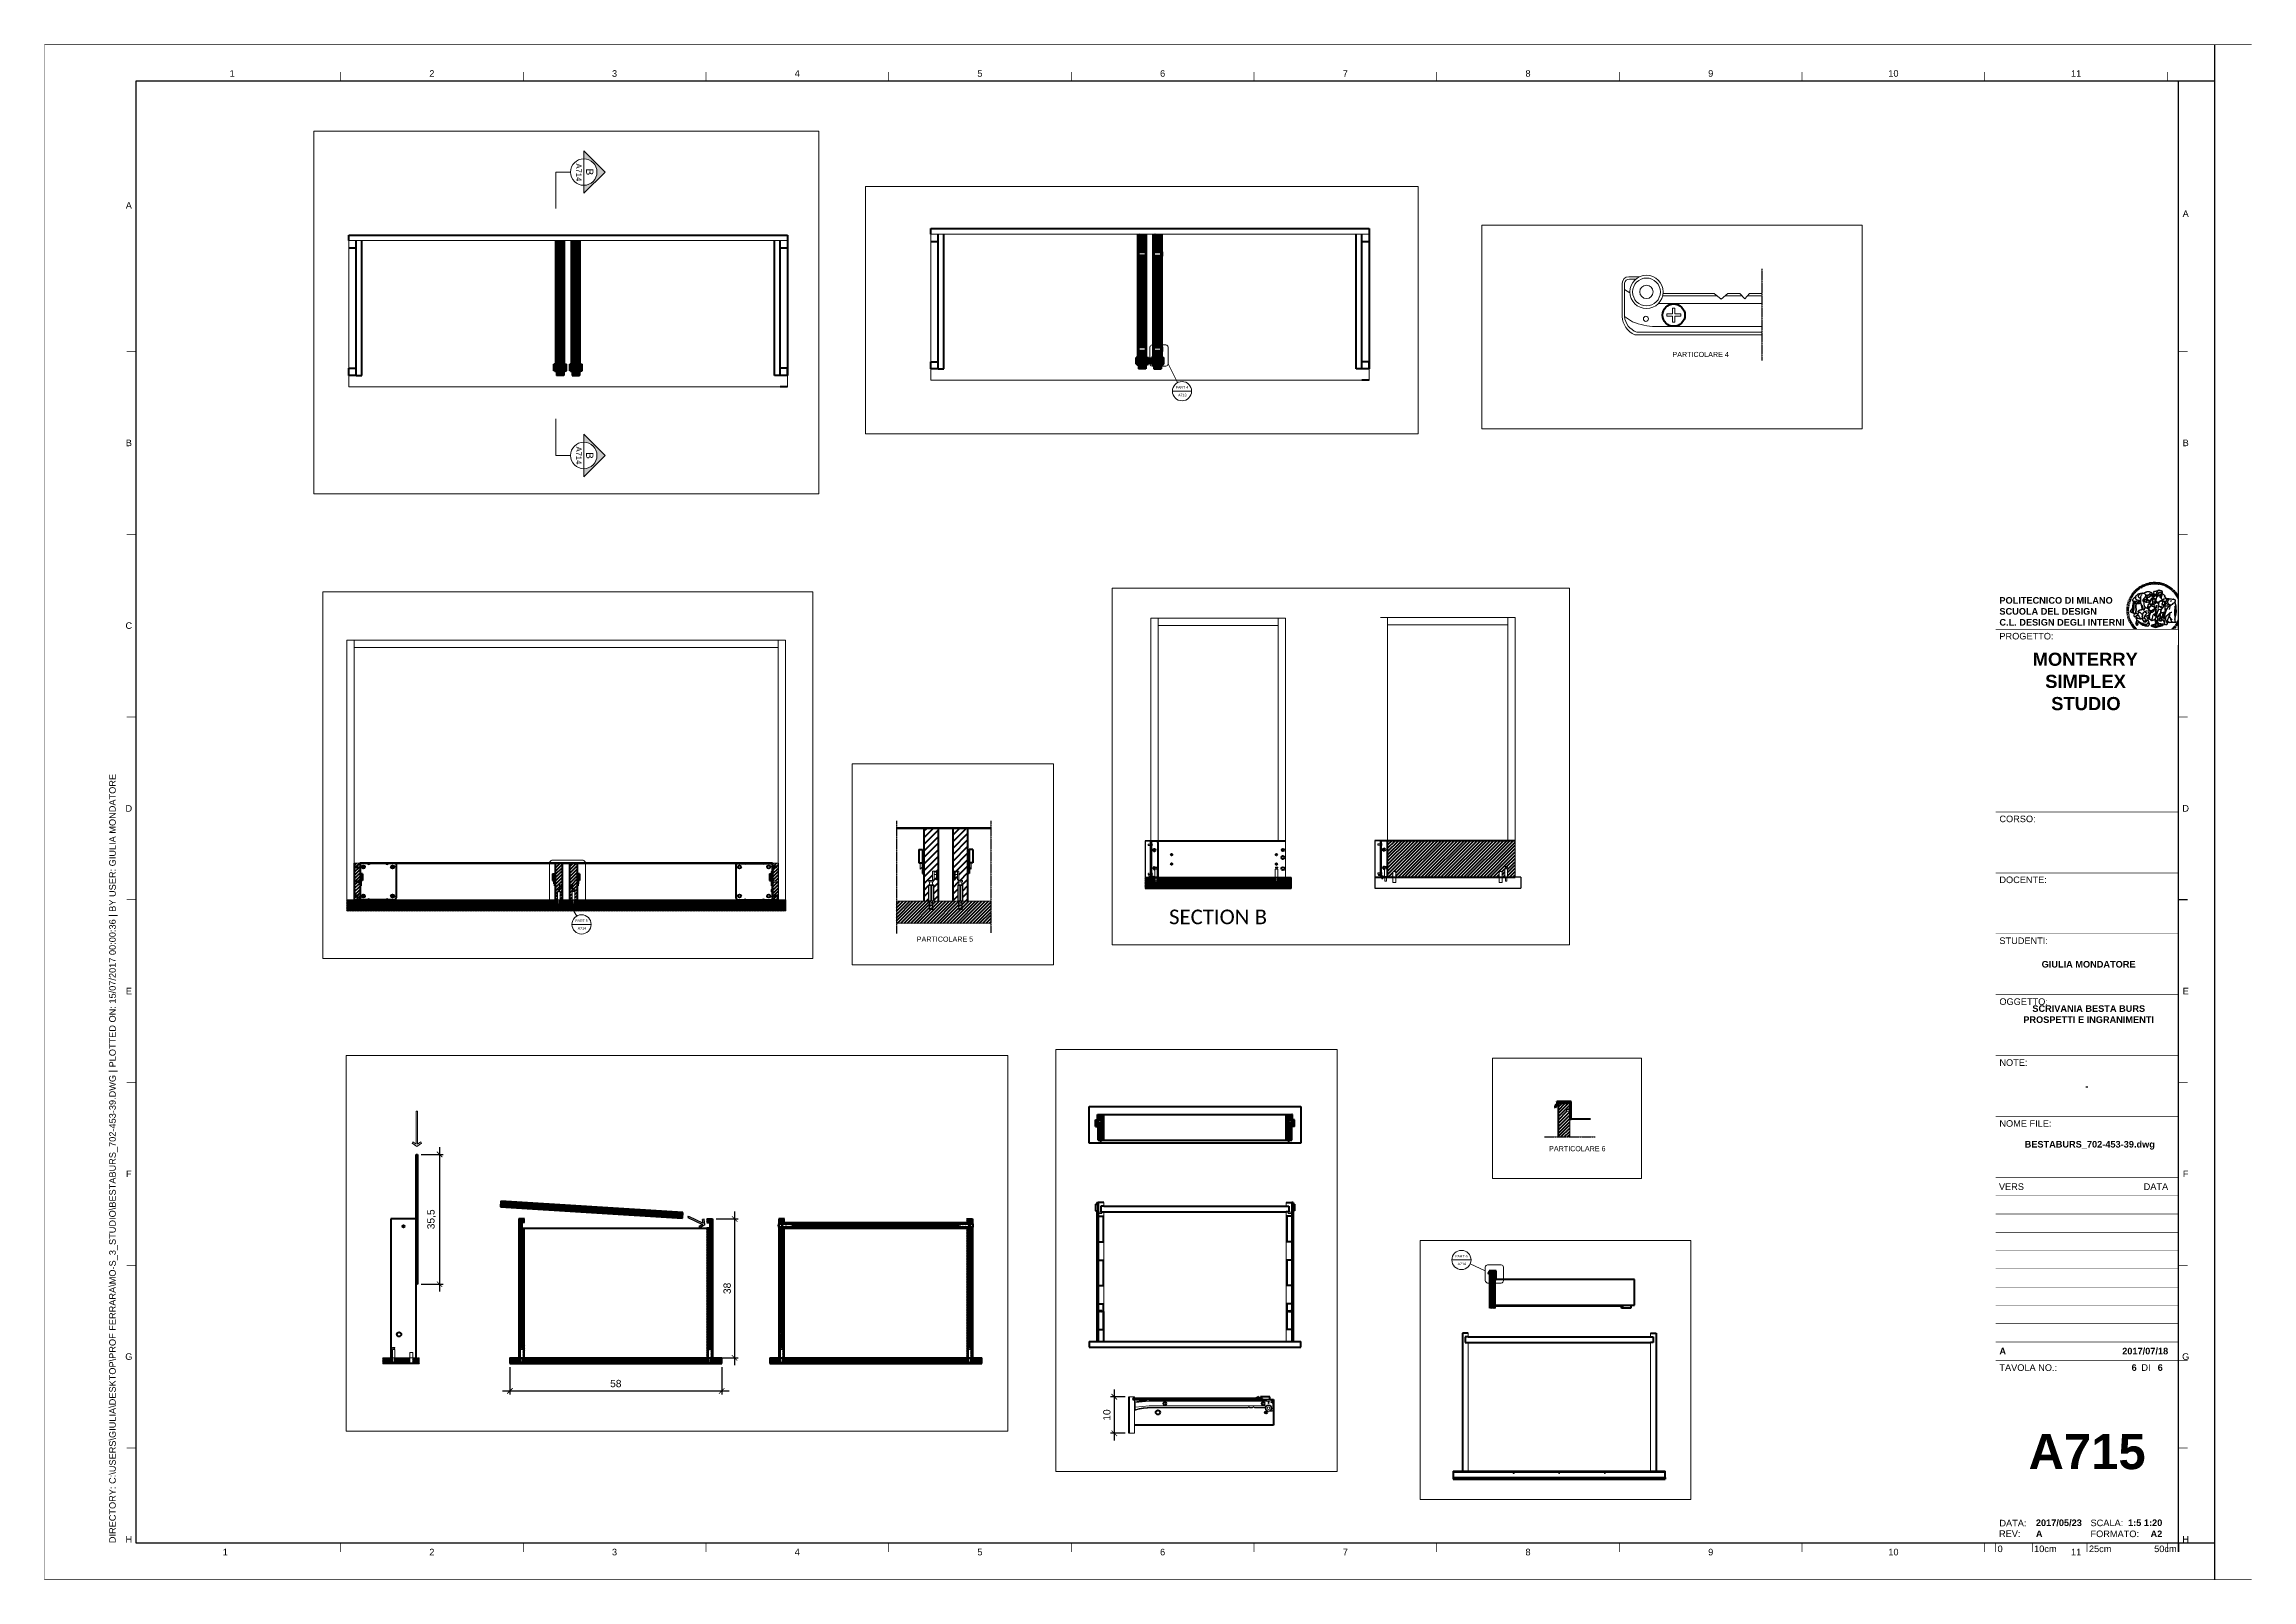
# Paper-space layout 'A715' of a CAD drawing. Header units: centimetres. Extents: x -1 to 603, y -1 to 419.
# The model-space entities are those that its viewports show. They can reach past a viewport. Long polylines and large blocks are cut down to what shows.
import ezdxf
from ezdxf.enums import TextEntityAlignment as Align

# ---------------------------------------------------------------- set-up
doc = ezdxf.new("R2010")
doc.units = ezdxf.units.CM
doc.set_wipeout_variables(frame=1)
doc.linetypes.add('CENTER2', pattern=[1.125, 0.75, -0.125, 0.125, -0.125])
doc.layers.get('0').update_dxf_attribs({"color": 3})
for name, color, linetype, lineweight in [('A-ANNO-DIMS', 8, 'Continuous', 9), ('A-ANNO-SYMB', 3, 'Continuous', 18), ('A-FURN', 3, 'Continuous', 20), ('A-SECT C-MCUT', 9, 'Continuous', 25), ('A-WALL-STUD', 9, 'Continuous', 5), ('QUOTE', 8, 'Continuous', 18), ('sezioni', 2, 'Continuous', 25)]:
    doc.layers.add(name, color=color, linetype=linetype, lineweight=lineweight)
doc.layers.add('CONTORNI', color=3, linetype='Continuous', plot=False)
doc.layers.add('G-ANNO-NPLT', color=210, linetype='Continuous', plot=False)
for name, color, linetype in [('G-ANNO-LOGO', 3, 'Continuous'), ('G-ANNO-TEXT', 3, 'Continuous'), ('G-ANNO-TTLB', 3, 'Continuous'), ('inserimento viti', 8, 'Continuous'), ('mobili', 3, 'Continuous'), ('viti', 3, 'Continuous')]:
    doc.layers.add(name, color=color, linetype=linetype)
doc.styles.add('ARIAL', font='arial.ttf')
doc.styles.add('ARIAL-BOLD', font='')
doc.styles.add('E-ARIAL', font='arial.ttf')
doc.styles.get("Standard").update_dxf_attribs({"font": 'arial.ttf'})
doc.styles.add('stile2', font='calibril.ttf', dxfattribs={"height": 0.5})
doc.styles.get('ARIAL-BOLD').set_extended_font_data('Arial', bold=True)
doc.dimstyles.new('giulia', dxfattribs={"dimtxt": 2, "dimasz": 1.5, "dimexe": 1, "dimexo": 1, "dimgap": 1, "dimtad": 1, "dimtxsty": 'Standard', "dimblk": 'ARCHTICK', "dimcen": 2.5, "dimdle": 2, "dimadec": 0, "dimazin": 0, "dimtfac": 1, "dimtmove": 0, "dimatfit": 3, "dimldrblk": 'ARCHTICK', "dimfxl": 1, "dimarcsym": 0})
pattern_1 = [(45, (155.64946, -88.34793), (-0.224506403, 0.224506403), [])]

psp = doc.layouts.new('A715')

# ---------------------------------------------------------------- texts
at = {"layer": 'G-ANNO-TEXT', "style": 'ARIAL'}
for s, p in [('1', (50.58, 410.91)), ('2', (105.23, 410.91)), ('3', (155.23, 410.91)), ('4', (205.23, 410.91)), ('5', (255.23, 410.91)), ('6', (305.23, 410.91)), ('7', (355.23, 410.91)), ('8', (405.23, 410.91)), ('9', (455.23, 410.91)), ('10', (505.23, 410.91)), ('11', (555.23, 410.91)), ('A', (22.31, 374.82)), ('A', (585.21, 372.55)), ('B', (22.31, 309.84)), ('B', (585.21, 309.84)), ('C', (22.31, 259.84)), ('C', (585.21, 259.84)), ('D', (22.31, 209.84)), ('D', (585.21, 209.84)), ('E', (22.31, 159.84)), ('E', (585.21, 159.84)), ('F', (22.31, 109.84)), ('F', (585.21, 109.84)), ('G', (22.31, 59.84)), ('G', (585.21, 59.84)), ('H', (22.31, 9.84)), ('1', (48.72, 6.35)), ('2', (105.23, 6.35)), ('3', (155.23, 6.35)), ('4', (205.23, 6.35)), ('5', (255.23, 6.35)), ('6', (305.23, 6.35)), ('7', (355.23, 6.35)), ('8', (405.23, 6.35)), ('9', (455.23, 6.35)), ('10', (505.23, 6.35)), ('11', (555.23, 6.35)), ('H', (585.21, 9.84))]:
    psp.add_text(s, height=1.8, dxfattribs=at).set_placement(p, align=Align.MIDDLE_CENTER)
at = {"layer": 'G-ANNO-TEXT', "insert": (16.93, 8.79), "char_height": 1.8, "attachment_point": 1, "rotation": 90, "style": 'ARIAL'}
psp.add_mtext_dynamic_manual_height_columns('DIRECTORY: C:\\\\USERS\\\\GIULIA\\\\DESKTOP\\\\PROF FERRARA\\\\MO-S_3_STUDIO\\\\BESTABURS_702-453-39.DWG | PLOTTED ON: 15/07/2017 00:00:36 | BY USER: GIULIA MONDATORE', width=412.209, gutter_width=9, heights=[0], dxfattribs=at)

msp = doc.modelspace()

# ---------------------------------------------------------------- texts
at = {"layer": 'A-ANNO-SYMB', "char_height": 0.7, "attachment_point": 1, "style": 'stile2'}
for s, insert in [('{\\fArial|b0|i0|c0|p34;PART 5}', (3722.924, 3777.952)), ('{\\fArial|b0|i0|c0|p34;A714}', (3723.613, 3775.845)), ('{\\fArial|b0|i0|c0|p34;PART 4}', (3727.471, 3627.55)), ('{\\fArial|b0|i0|c0|p34;A713}', (3728.159, 3625.444)), ('{\\fArial|b0|i0|c0|p34;PART 6}', (3581.025, 3111.595)), ('{\\fArial|b0|i0|c0|p34;A714}', (3581.713, 3109.488))]:
    msp.add_mtext_dynamic_manual_height_columns(s, width=3.57485, gutter_width=2.5, heights=[0], dxfattribs=dict(at, insert=insert))
at = {"layer": 'G-ANNO-TEXT', "attachment_point": 1, "style": 'stile2'}
for s, width, insert, char_height in [('SECTION B', 28.35749, (3811.339, 3768.134), 4), ('{\\fArial|b0|i0|c0|p34;PARTICOLARE 5}', 9.80954, (3868.616, 3720.769), 0.7), ('{\\fArial|b0|i0|c0|p34;PARTICOLARE 4}', 9.80954, (3735.952, 3600.583), 0.7), ('{\\fArial|b0|i0|c0|p34;PARTICOLARE 6}', 9.80954, (3600.536, 3116.15), 0.7)]:
    msp.add_mtext_dynamic_manual_height_columns(s, width=width, gutter_width=2.5, heights=[0], dxfattribs=dict(at, insert=insert, char_height=char_height))

# ---------------------------------------------------------------- blocks, each defined once
blk = doc.blocks.new('logoPolimi')
for p, q in [((-1.41, 1.91), (-1.28, 1.74)), ((-1.32, 1.97), (-1.2, 1.8)), ((-1.22, 2.03), (-1.11, 1.85)), ((-1.13, 2.09), (-1.03, 1.9)), ((-1.03, 2.14), (-0.94, 1.95)), ((-0.93, 2.18), (-0.84, 1.99)), ((-0.83, 2.22), (-0.75, 2.03)), ((-0.72, 2.26), (-0.66, 2.06)), ((-0.61, 2.29), (-0.56, 2.09)), ((-0.51, 2.32), (-0.46, 2.11)), ((-0.4, 2.34), (-0.36, 2.13)), ((-0.29, 2.35), (-0.26, 2.14)), ((-0.18, 2.36), (-0.16, 2.15)), ((-0.07, 2.37), (-0.06, 2.16)), ((0.04, 2.37), (0.04, 2.16)), ((0.15, 2.36), (0.14, 2.16)), ((0.26, 2.36), (0.24, 2.15)), ((0.37, 2.34), (0.34, 2.13)), ((0.48, 2.32), (0.44, 2.12)), ((0.59, 2.3), (0.54, 2.09)), ((0.69, 2.27), (0.63, 2.07)), ((0.8, 2.23), (0.73, 2.03)), ((0.9, 2.19), (0.82, 2)), ((1, 2.15), (0.91, 1.96)), ((1.1, 2.1), (1, 1.91)), ((1.2, 2.04), (1.09, 1.86)), ((1.29, 1.99), (1.18, 1.81)), ((1.38, 1.92), (1.26, 1.75)), ((-2.37, 0.12), (-2.16, 0.11)), ((-2.37, 0.01), (-2.16, 0.01)), ((-2.36, 0.23), (-2.15, 0.21)), ((-2.35, 0.34), (-2.14, 0.31)), ((-2.33, 0.45), (-2.12, 0.41)), ((-2.3, 0.55), (-2.1, 0.51)), ((-2.28, 0.66), (-2.07, 0.6)), ((-2.24, 0.77), (-2.04, 0.7)), ((-2.2, 0.87), (-2.01, 0.79)), ((-2.16, 0.97), (-1.97, 0.89)), ((-2.11, 1.07), (-1.93, 0.98)), ((-2.06, 1.17), (-1.88, 1.07)), ((-2.01, 1.26), (-1.83, 1.15)), ((-1.94, 1.36), (-1.77, 1.24)), ((-1.88, 1.45), (-1.71, 1.32)), ((-1.84, 0.03), (-1.82, 0.35)), ((-1.81, 1.53), (-1.65, 1.4)), ((-1.74, 1.61), (-1.58, 1.47)), ((-1.73, 0.59), (-1.73, 0.59)), ((-1.73, 0.59), (-1.73, 0.59)), ((-1.66, 1.69), (-1.51, 1.54)), ((-1.65, 0.57), (-1.65, 0.57)), ((-1.59, 1.12), (-1.59, 1.12)), ((-1.58, 1.77), (-1.44, 1.61)), ((-1.51, 0.55), (-1.51, 0.55)), ((-1.51, 0.55), (-1.51, 0.55)), ((-1.49, 1.84), (-1.36, 1.68)), ((-1.31, 0.79), (-1.21, 0.75)), ((-1.21, 0.75), (-1.31, 0.79)), ((-1.21, 0.75), (-1.31, 0.79)), ((-1.21, 0.75), (-1.21, 0.75)), ((-1.21, 0.75), (-1.21, 0.75)), ((-1.19, 0.76), (-1.19, 0.76)), ((-1.19, 0.76), (-1.19, 0.76)), ((-1.17, 0.99), (-1.18, 0.99)), ((-1.18, 0.99), (-1.17, 0.99)), ((-1.16, 0.57), (-1.16, 0.57)), ((-1.16, 0.57), (-1.16, 0.57)), ((-1.1, 0.01), (-0.99, 0.06)), ((-0.99, 0.06), (-1.1, 0.01)), ((-0.99, 0.06), (-1.1, 0.01)), ((-0.99, 0.06), (-0.99, 0.06)), ((-0.99, 0.06), (-0.99, 0.06)), ((-0.97, 0.79), (-0.98, 0.79)), ((-0.89, 0.84), (-0.97, 0.79)), ((-0.97, 0.79), (-0.89, 0.84)), ((-0.96, 1.41), (-0.96, 1.41)), ((-0.96, 1.41), (-0.96, 1.41)), ((-0.89, 0.84), (-0.82, 0.87)), ((-0.82, 0.87), (-0.89, 0.84)), ((-0.89, 0.84), (-0.82, 0.87)), ((-0.88, 0.83), (-0.89, 0.84)), ((-0.85, 1.39), (-0.85, 1.39)), ((-0.85, 1.39), (-0.85, 1.39)), ((-0.84, 0.14), (-0.84, 0.14)), ((-0.77, 1.08), (-0.78, 1.08)), ((-0.78, 1.08), (-0.77, 1.08)), ((-0.61, 1.12), (-0.77, 1.08)), ((-0.77, 1.08), (-0.61, 1.12)), ((-0.77, 1.08), (-0.61, 1.12)), ((-0.75, 1.3), (-0.76, 1.29)), ((-0.76, 1.29), (-0.75, 1.3)), ((-0.65, 0.99), (-0.7, 0.96)), ((-0.69, 0.18), (-0.68, 0.18)), ((-0.66, 0.93), (-0.66, 0.93)), ((-0.66, 0.93), (-0.64, 0.93)), ((-0.66, 0.93), (-0.66, 0.93)), ((-0.66, 0.93), (-0.66, 0.93)), ((-0.63, 1.01), (-0.63, 1.01)), ((-0.63, 1.01), (-0.62, 1.01)), ((-0.63, 0.66), (-0.63, 0.66)), ((-0.6, 1.12), (-0.61, 1.12)), ((-0.61, 1.12), (-0.6, 1.12)), ((-0.61, 1.12), (-0.6, 1.12)), ((-0.61, 0.86), (-0.57, 0.85)), ((-0.57, 0.85), (-0.61, 0.86)), ((-0.61, 0.86), (-0.57, 0.85)), ((-0.53, 1.08), (-0.6, 1.12)), ((-0.6, 1.12), (-0.6, 1.11)), ((-0.6, 1.12), (-0.53, 1.08)), ((-0.57, 0.8), (-0.59, 0.8)), ((-0.57, 0.85), (-0.53, 0.84)), ((-0.57, 0.85), (-0.57, 0.85)), ((-0.57, 0.85), (-0.57, 0.85)), ((-0.57, 0.85), (-0.53, 0.84)), ((-0.56, 0.29), (-0.49, 0.48)), ((-0.56, 0.14), (-0.56, 0.29)), ((-0.5, 0.11), (-0.56, 0.14)), ((-0.53, 0.84), (-0.51, 0.84)), ((-0.53, 0.84), (-0.51, 0.84)), ((-0.53, 0.84), (-0.53, 0.84)), ((-0.51, 0.11), (-0.51, 0.11)), ((-0.51, 0.11), (-0.51, 0.11)), ((-0.34, 0.33), (-0.5, 0.11)), ((-0.49, 0.48), (-0.41, 0.55)), ((-0.42, 0.8), (-0.47, 0.79)), ((-0.42, 0.8), (-0.47, 0.79)), ((-0.47, 0.79), (-0.45, 0.76)), ((-0.47, 0.79), (-0.45, 0.76)), ((-0.45, 1.14), (-0.42, 1.11)), ((-0.42, 1.26), (-0.36, 1.22)), ((-0.41, 0.55), (-0.34, 0.49)), ((-0.4, 1.37), (-0.38, 1.38)), ((-0.39, 1.37), (-0.4, 1.37)), ((-0.35, 1.33), (-0.4, 1.37)), ((-0.39, 1.24), (-0.4, 1.23)), ((-0.38, 1.14), (-0.38, 1.14)), ((-0.34, 0.49), (-0.09, 0.48)), ((-0.16, 0.32), (-0.34, 0.33)), ((-0.14, 0.32), (-0.31, 0.34)), ((-0.28, 1.3), (-0.29, 1.3)), ((-0.28, 1.3), (-0.28, 1.3)), ((-0.16, 1.24), (-0.16, 1.25)), ((-0.16, 1.25), (-0.16, 1.25)), ((-0.16, 0.49), (-0.14, 0.64)), ((-0.06, 0.27), (-0.16, 0.32)), ((-0.1, 0.88), (-0.09, 0.87)), ((-0.08, 1.37), (-0.08, 1.38)), ((-0.08, 1.23), (-0.05, 1.21)), ((-0.05, 1.21), (-0.08, 1.23)), ((-0.08, 1.23), (-0.05, 1.21)), ((-0.03, 0.26), (-0.06, 0.27)), ((-0.05, 1.21), (-0.04, 1.21)), ((-0.04, 1.21), (-0.05, 1.21)), ((-0.04, 1.21), (-0.04, 1.21)), ((-0.04, 1.21), (-0.04, 1.21)), ((-0.04, 0.48), (-0.03, 0.26)), ((0.03, 1.15), (0.03, 1.15)), ((0.03, 0.66), (0.03, 0.67)), ((0.07, 0.58), (0.07, 0.57)), ((0.1, 1.18), (0.1, 1.18)), ((0.1, 0.84), (0.1, 0.84)), ((0.13, 1.32), (0.17, 1.19)), ((0.14, 0.71), (0.34, 0.65)), ((0.31, 0.56), (0.17, 0.63)), ((0.27, 1.61), (0.27, 1.61)), ((0.27, 1.61), (0.27, 1.61)), ((0.27, 1.61), (0.27, 1.61)), ((0.29, 1.29), (0.29, 1.29)), ((0.29, 1.29), (0.29, 1.29)), ((0.29, 1.29), (0.29, 1.29)), ((0.29, 1.29), (0.29, 1.29)), ((0.33, 0.49), (0.34, 0.49)), ((0.33, 0.03), (0.35, 0.03)), ((0.33, 0.03), (0.35, 0.03)), ((0.34, 0.65), (0.34, 0.64)), ((0.35, 0.03), (0.57, 0.06)), ((0.35, 0.03), (0.57, 0.06)), ((0.35, 0.03), (0.35, 0.03)), ((0.35, 0.03), (0.35, 0.03)), ((0.38, 1.36), (0.37, 1.35)), ((0.38, 0.34), (0.37, 0.34)), ((0.38, 0.34), (0.38, 0.34)), ((0.43, 0.67), (0.39, 0.64)), ((0.49, 1.05), (0.51, 1.13)), ((0.51, 1.13), (0.49, 1.05)), ((0.49, 1.05), (0.51, 1.13)), ((0.51, 1.31), (0.5, 1.29)), ((0.51, 1.13), (0.52, 1.23)), ((0.52, 1.23), (0.51, 1.23)), ((0.51, 1.23), (0.52, 1.23)), ((0.52, 1.23), (0.51, 1.13)), ((0.51, 1.13), (0.52, 1.23)), ((0.52, 1.24), (0.6, 1.37)), ((0.52, 1.23), (0.6, 1.36)), ((0.6, 1.36), (0.52, 1.23)), ((0.52, 1.23), (0.52, 1.23)), ((0.52, 1.23), (0.52, 1.24)), ((0.52, 1.23), (0.52, 1.23)), ((0.55, 1.07), (0.53, 1.06)), ((0.53, 1.04), (0.53, 1.06)), ((0.53, 1.05), (0.53, 1.04)), ((0.54, 0.3), (0.63, 0.32)), ((0.54, -0.08), (0.61, 0.06)), ((0.61, 0.06), (0.54, -0.08)), ((0.54, -0.08), (0.61, 0.06)), ((0.56, 0.19), (0.59, 0.21)), ((0.57, 1.07), (0.57, 1.07)), ((0.57, 1.07), (0.57, 1.07)), ((0.57, 1.07), (0.57, 1.07)), ((0.57, 1.07), (0.57, 1.07)), ((0.57, 1.07), (0.57, 1.07)), ((0.57, 1.07), (0.57, 1.07)), ((0.57, 1.07), (0.57, 1.07)), ((0.58, 0.3), (0.59, 0.29)), ((0.59, 0.78), (0.59, 0.79)), ((0.59, 0.79), (0.59, 0.79)), ((0.59, 0.79), (0.59, 0.79)), ((0.59, 0.79), (0.59, 0.78)), ((0.61, 0.06), (0.6, 0.07)), ((0.6, 0.07), (0.61, 0.06)), ((0.61, 0.06), (0.61, 0.07)), ((0.62, 0.21), (0.65, 0.22)), ((0.64, 1.37), (0.65, 1.37)), ((0.69, 0.86), (0.68, 0.86)), ((0.68, 0.86), (0.69, 0.86)), ((0.68, 0.76), (0.68, 0.76)), ((0.76, 0.26), (0.76, 0.26)), ((0.82, 0.35), (0.84, 0.36)), ((0.82, 0.35), (0.82, 0.35)), ((0.84, 0.36), (0.84, 0.37)), ((0.85, 0.34), (1.05, 0.35)), ((0.93, 1.05), (0.93, 1.05)), ((0.93, 1.05), (0.93, 1.05)), ((0.93, 1.05), (0.93, 1.04)), ((0.93, 1.05), (0.93, 1.05)), ((0.97, 0.66), (0.96, 0.66)), ((1.01, 0.97), (0.98, 0.96)), ((1.17, 0.96), (1.17, 0.95)), ((1.17, 0.95), (1.17, 0.95)), ((1.34, 0.37), (1.26, 0.04)), ((1.27, 0.37), (1.27, 0.38)), ((1.28, 0.95), (1.28, 0.95)), ((1.47, 1.86), (1.34, 1.69)), ((1.37, 0.73), (1.46, 0.81)), ((1.41, 0.4), (1.41, 0.41)), ((1.56, 1.79), (1.42, 1.63)), ((1.64, 1.71), (1.49, 1.56)), ((1.49, 0.9), (1.57, 0.92)), ((1.72, 1.63), (1.56, 1.49)), ((1.67, 0.6), (1.57, 0.53)), ((1.79, 1.55), (1.63, 1.41)), ((1.86, 1.47), (1.7, 1.34)), ((1.93, 1.38), (1.76, 1.26)), ((1.99, 1.29), (1.81, 1.17)), ((2.05, 1.19), (1.87, 1.09)), ((2.1, 1.1), (1.92, 1)), ((2.15, 1), (1.96, 0.91)), ((2.19, 0.9), (2, 0.82)), ((2.23, 0.79), (2.04, 0.72)), ((2.27, 0.69), (2.07, 0.63)), ((2.3, 0.58), (2.09, 0.53)), ((2.32, 0.47), (2.12, 0.43)), ((2.34, 0.37), (2.13, 0.33)), ((2.36, 0.26), (2.15, 0.23)), ((2.37, 0.15), (2.16, 0.13)), ((2.37, 0.04), (2.16, 0.03)), ((-2.37, -0.1), (-2.16, -0.09)), ((-2.36, -0.21), (-2.15, -0.19)), ((-2.35, -0.32), (-2.14, -0.29)), ((-2.33, -0.43), (-2.12, -0.39)), ((-2.31, -0.54), (-2.1, -0.49)), ((-2.28, -0.65), (-2.08, -0.59)), ((-2.25, -0.75), (-2.05, -0.69)), ((-2.21, -0.86), (-2.02, -0.78)), ((-2.17, -0.96), (-1.98, -0.87)), ((-2.12, -1.06), (-1.93, -0.96)), ((-2.07, -1.16), (-1.89, -1.05)), ((-2.04, -0.15), (-1.97, -0.2)), ((-2.01, -1.25), (-1.84, -1.14)), ((-1.95, -1.34), (-1.78, -1.22)), ((-1.89, -1.43), (-1.72, -1.31)), ((-1.82, -1.52), (-1.66, -1.38)), ((-1.75, -1.6), (-1.59, -1.46)), ((-1.67, -1.68), (-1.52, -1.53)), ((-1.58, -0.12), (-1.6, -0.18)), ((-1.6, -0.18), (-1.58, -0.28)), ((-1.57, -0.54), (-1.59, -0.54)), ((-1.59, -0.54), (-1.59, -0.54)), ((-1.59, -1.76), (-1.45, -1.6)), ((-1.56, -0.32), (-1.56, -0.31)), ((-1.56, -0.31), (-1.56, -0.31)), ((-1.53, -0.65), (-1.53, -0.65)), ((-1.53, -0.65), (-1.53, -0.65)), ((-1.51, -1.83), (-1.37, -1.67)), ((-1.48, -0.86), (-1.48, -0.85)), ((-1.42, -0.37), (-1.42, -0.37)), ((-1.42, -1.9), (-1.29, -1.73)), ((-1.38, -0.46), (-1.38, -0.46)), ((-1.33, -1.96), (-1.21, -1.79)), ((-1.31, -0.24), (-1.31, -0.23)), ((-1.31, -0.23), (-1.31, -0.24)), ((-1.24, -2.02), (-1.13, -1.84)), ((-1.23, -0.19), (-1.23, -0.19)), ((-1.23, -0.19), (-1.23, -0.19)), ((-1.23, -0.19), (-1.23, -0.19)), ((-1.23, -0.19), (-1.23, -0.19)), ((-1.01, -0.39), (-1.02, -0.39)), ((-1.02, -0.39), (-1.01, -0.39)), ((-1.02, -0.7), (-1.02, -0.7)), ((-1.02, -0.7), (-1.02, -0.7)), ((-1.02, -0.7), (-1.02, -0.7)), ((-0.79, -0.51), (-0.83, -0.58)), ((-0.83, -0.58), (-0.79, -0.51)), ((-0.83, -0.58), (-0.79, -0.51)), ((-0.78, -1.05), (-0.83, -0.94)), ((-0.83, -0.94), (-0.78, -1.05)), ((-0.83, -0.94), (-0.83, -0.94)), ((-0.83, -0.94), (-0.78, -1.05)), ((-0.82, -1.23), (-0.82, -1.23)), ((-0.82, -1.23), (-0.77, -1.23)), ((-0.77, -1.23), (-0.82, -1.23)), ((-0.82, -1.23), (-0.82, -1.23)), ((-0.77, -1.23), (-0.82, -1.23)), ((-0.75, -0.96), (-0.8, -0.89)), ((-0.8, -0.89), (-0.79, -0.92)), ((-0.79, -0.92), (-0.8, -0.89)), ((-0.8, -0.89), (-0.75, -0.96)), ((-0.79, -0.92), (-0.8, -0.89)), ((-0.8, -0.89), (-0.8, -0.89)), ((-0.8, -0.89), (-0.75, -0.96)), ((-0.79, -0.92), (-0.78, -0.95)), ((-0.78, -0.95), (-0.79, -0.92)), ((-0.78, -0.95), (-0.79, -0.92)), ((-0.77, -0.49), (-0.78, -0.48)), ((-0.78, -0.48), (-0.77, -0.49)), ((-0.78, -0.95), (-0.76, -1)), ((-0.76, -1), (-0.78, -0.95)), ((-0.76, -1), (-0.78, -0.95)), ((-0.71, -0.89), (-0.75, -0.87)), ((-0.75, -0.87), (-0.71, -0.89)), ((-0.75, -0.87), (-0.71, -0.89)), ((-0.72, -1.01), (-0.75, -0.96)), ((-0.75, -0.96), (-0.72, -1.01)), ((-0.75, -0.96), (-0.72, -1.01)), ((-0.64, -0.93), (-0.71, -0.89)), ((-0.71, -0.89), (-0.64, -0.93)), ((-0.71, -0.89), (-0.64, -0.93)), ((-0.66, -0.53), (-0.66, -0.53)), ((-0.66, -0.53), (-0.66, -0.53)), ((-0.66, -0.53), (-0.66, -0.53)), ((-0.39, -0.81), (-0.51, -0.69)), ((-0.51, -1.04), (-0.5, -1.04)), ((-0.48, -0.42), (-0.48, -0.42)), ((-0.48, -0.42), (-0.48, -0.42)), ((-0.48, -0.42), (-0.48, -0.42)), ((-0.41, -0.51), (-0.41, -0.51)), ((-0.38, -0.05), (-0.39, -0.12)), ((-0.39, -0.12), (-0.37, -0.1)), ((-0.35, -0.14), (-0.37, -0.08)), ((-0.37, -0.09), (-0.37, -0.09)), ((-0.33, -0.12), (-0.35, -0.14)), ((-0.32, -0.14), (-0.35, -0.14)), ((-0.35, -0.18), (-0.34, -0.22)), ((-0.34, -0.08), (-0.29, -0.16)), ((-0.34, -0.22), (-0.34, -0.22)), ((-0.27, -0.17), (-0.32, -0.14)), ((-0.25, -0.91), (-0.26, -0.9)), ((-0.26, -1.29), (0.1, -1.2)), ((0.1, -1.2), (-0.26, -1.29)), ((0.08, -1.4), (-0.26, -1.29)), ((-0.26, -1.29), (0.08, -1.4)), ((-0.26, -1.38), (-0.26, -1.29)), ((-0.26, -1.29), (-0.26, -1.29)), ((-0.26, -1.29), (-0.26, -1.38)), ((-0.26, -1.29), (0.08, -1.4)), ((-0.26, -1.29), (-0.26, -1.29)), ((0.08, -1.49), (-0.26, -1.38)), ((-0.26, -1.38), (0.09, -1.49)), ((-0.14, -0.15), (-0.16, -0.13)), ((-0.11, -0.04), (-0.12, -0.05)), ((-0.04, -0.41), (-0.01, -0.44)), ((-0.01, -0.44), (-0.04, -0.41)), ((-0.04, -0.41), (-0.01, -0.44)), ((0.07, -0.84), (0.07, -0.84)), ((0.07, -0.84), (0.07, -0.84)), ((0.1, -1.2), (0.08, -1.32)), ((0.08, -1.32), (0.13, -1.2)), ((0.08, -1.4), (0.72, -1.22)), ((0.72, -1.22), (0.08, -1.4)), ((0.08, -1.4), (0.72, -1.22)), ((0.72, -1.31), (0.08, -1.49)), ((0.08, -1.44), (0.08, -1.4)), ((0.08, -1.4), (0.08, -1.44)), ((0.08, -1.4), (0.08, -1.49)), ((0.08, -1.49), (0.08, -1.44)), ((0.08, -1.44), (0.08, -1.44)), ((0.08, -1.44), (0.08, -1.45)), ((0.08, -1.45), (0.08, -1.46)), ((0.08, -1.46), (0.08, -1.49)), ((0.1, -1.01), (0.09, -0.86)), ((0.1, -1.01), (0.09, -0.86)), ((0.09, -1.49), (0.72, -1.31)), ((0.1, -1.2), (0.12, -1.04)), ((0.12, -1.04), (0.1, -1.2)), ((0.13, -1.2), (0.1, -1.2)), ((0.1, -1.2), (0.13, -1.2)), ((0.13, -1.2), (0.1, -1.2)), ((0.1, -1.2), (0.1, -1.2)), ((0.11, -0.44), (0.11, -0.44)), ((0.11, -0.44), (0.11, -0.44)), ((0.12, -0.21), (0.12, -0.21)), ((0.12, -0.21), (0.12, -0.21)), ((0.12, -0.21), (0.12, -0.21)), ((0.12, -0.21), (0.12, -0.21)), ((0.12, -0.21), (0.12, -0.21)), ((0.12, -0.21), (0.12, -0.21)), ((0.12, -0.21), (0.12, -0.21)), ((0.12, -0.21), (0.12, -0.21)), ((0.12, -0.21), (0.12, -0.21)), ((0.12, -0.21), (0.12, -0.21)), ((0.12, -0.21), (0.12, -0.21)), ((0.12, -0.21), (0.12, -0.21)), ((0.12, -0.21), (0.12, -0.21)), ((0.12, -0.56), (0.14, -0.53)), ((0.14, -0.53), (0.12, -0.56)), ((0.12, -0.56), (0.14, -0.53)), ((0.12, -1.04), (0.12, -1.04)), ((0.12, -1.04), (0.12, -1.04)), ((0.12, -1.04), (0.12, -1.04)), ((0.21, -0.99), (0.13, -1.2)), ((0.13, -1.2), (0.21, -0.99)), ((0.36, -1.14), (0.13, -1.2)), ((0.13, -1.2), (0.26, -1.17)), ((0.14, -0.53), (0.16, -0.49)), ((0.16, -0.49), (0.14, -0.53)), ((0.14, -0.53), (0.16, -0.49)), ((0.16, -0.49), (0.16, -0.49)), ((0.16, -0.49), (0.16, -0.49)), ((0.28, -1.19), (0.21, -0.99)), ((0.21, -0.99), (0.31, -1.27)), ((0.24, -0.17), (0.24, -0.16)), ((0.24, -0.16), (0.24, -0.17)), ((0.25, -0.84), (0.25, -0.88)), ((0.25, -0.88), (0.25, -0.84)), ((0.25, -0.88), (0.25, -0.84)), ((0.25, -0.88), (0.29, -1.17)), ((0.26, -0.88), (0.25, -0.88)), ((0.31, -1.27), (0.25, -0.88)), ((0.26, -1.17), (0.28, -1.16)), ((0.28, -1.16), (0.36, -1.14)), ((0.29, -1.17), (0.28, -1.19)), ((0.36, -1.14), (0.72, -1.22)), ((0.72, -1.22), (0.36, -1.14)), ((0.49, -0.31), (0.49, -0.31)), ((0.49, -0.31), (0.49, -0.31)), ((0.5, -0.27), (0.5, -0.27)), ((0.51, -0.27), (0.51, -0.27)), ((0.72, -0.81), (0.75, -0.89)), ((0.72, -1.22), (0.72, -1.31)), ((0.72, -1.31), (0.72, -1.22)), ((0.74, -0.23), (0.74, -0.23)), ((0.74, -0.23), (0.75, -0.24)), ((0.75, -0.23), (0.75, -0.23)), ((0.86, -0.25), (0.82, -0.34)), ((0.87, -0.22), (0.86, -0.23)), ((0.87, -0.22), (0.86, -0.25)), ((0.96, -0.58), (0.96, -0.57)), ((1.05, -1.05), (1.04, -1.05)), ((1.28, -2), (1.17, -1.82)), ((1.37, -1.93), (1.25, -1.76)), ((1.31, -0.27), (1.3, -0.26)), ((1.3, -0.26), (1.3, -0.26)), ((1.3, -0.26), (1.3, -0.26)), ((1.3, -0.26), (1.31, -0.27)), ((1.3, -0.26), (1.3, -0.26)), ((1.46, -1.87), (1.33, -1.7)), ((1.54, -1.8), (1.41, -1.64)), ((1.63, -1.72), (1.48, -1.57)), ((1.71, -1.65), (1.55, -1.5)), ((1.78, -1.57), (1.62, -1.43)), ((1.85, -1.48), (1.69, -1.35)), ((1.92, -1.39), (1.75, -1.27)), ((1.98, -1.3), (1.81, -1.19)), ((2.04, -1.21), (1.86, -1.1)), ((2.09, -1.11), (1.91, -1.01)), ((2.14, -1.01), (1.95, -0.92)), ((2.19, -0.91), (1.99, -0.83)), ((2.23, -0.81), (2.03, -0.74)), ((2.26, -0.7), (2.06, -0.64)), ((2.29, -0.6), (2.09, -0.55)), ((2.32, -0.49), (2.11, -0.45)), ((2.34, -0.38), (2.13, -0.35)), ((2.35, -0.27), (2.15, -0.25)), ((2.37, -0.08), (2.16, -0.07)), ((2.36, -0.16), (2.16, -0.15)), ((-1.14, -2.08), (-1.04, -1.89)), ((-1.04, -2.13), (-0.95, -1.94)), ((-0.94, -2.18), (-0.86, -1.98)), ((-0.84, -2.22), (-0.77, -2.02)), ((-0.74, -2.25), (-0.67, -2.05)), ((-0.63, -2.29), (-0.57, -2.08)), ((-0.52, -2.31), (-0.48, -2.11)), ((-0.42, -2.33), (-0.38, -2.13)), ((-0.31, -2.35), (-0.28, -2.14)), ((-0.2, -2.36), (-0.18, -2.15)), ((-0.09, -2.37), (-0.08, -2.16)), ((0.03, -2.37), (0.02, -2.16)), ((0.14, -2.37), (0.12, -2.16)), ((0.25, -2.36), (0.22, -2.15)), ((0.35, -2.34), (0.32, -2.14)), ((0.46, -2.32), (0.42, -2.12)), ((0.57, -2.3), (0.52, -2.1)), ((0.68, -2.27), (0.62, -2.07)), ((0.78, -2.24), (0.71, -2.04)), ((0.89, -2.2), (0.81, -2)), ((0.99, -2.15), (0.9, -1.96)), ((1.09, -2.11), (0.99, -1.92)), ((1.19, -2.05), (1.08, -1.87))]:
    blk.add_line(p, q)
for points in [[(-1.9, 0.12), (-1.94, 0.02), (-2.05, -0.09), (-2.05, -0.09)], [(-1.86, 0.38), (-1.86, 0.38), (-1.87, 0.19), (-1.9, 0.12)], [(-1.76, 0.6), (-1.76, 0.6), (-1.84, 0.57), (-1.86, 0.38)], [(-1.86, -0.04), (-1.84, 0.02), (-1.84, 0.03), (-1.84, 0.03)], [(-1.82, 0.78), (-1.83, 0.8), (-1.85, 0.86), (-1.83, 0.88)], [(-1.82, 0.78), (-1.83, 0.8), (-1.85, 0.86), (-1.83, 0.88)], [(-1.83, 0.88), (-1.81, 0.9), (-1.76, 0.96), (-1.76, 0.96)], [(-1.83, 0.88), (-1.81, 0.9), (-1.76, 0.96), (-1.76, 0.96)], [(-1.76, 0.6), (-1.83, 0.7), (-1.78, 0.74), (-1.78, 0.74)], [(-1.78, 0.74), (-1.79, 0.74), (-1.83, 0.7), (-1.76, 0.6)], [(-1.78, 0.74), (-1.8, 0.76), (-1.81, 0.78), (-1.82, 0.78)], [(-1.78, 0.74), (-1.8, 0.76), (-1.81, 0.78), (-1.82, 0.78)], [(-1.82, 0.35), (-1.81, 0.5), (-1.73, 0.59), (-1.73, 0.59)], [(-1.82, -0.19), (-1.73, -0.07), (-1.75, 0.14), (-1.75, 0.3)], [(-1.75, 0.33), (-1.75, 0.17), (-1.73, -0.05), (-1.8, -0.17)], [(-1.78, 0.74), (-1.75, 0.72), (-1.72, 0.69), (-1.68, 0.7)], [(-1.68, 0.7), (-1.72, 0.69), (-1.75, 0.72), (-1.78, 0.74)], [(-1.68, 0.7), (-1.72, 0.69), (-1.75, 0.72), (-1.78, 0.74)], [(-1.78, 0.74), (-1.78, 0.74), (-1.78, 0.74), (-1.78, 0.74)], [(-1.76, 0.96), (-1.68, 1.1), (-1.59, 1.12), (-1.59, 1.12)], [(-1.76, 0.96), (-1.68, 1.1), (-1.6, 1.12), (-1.6, 1.12)], [(-1.73, 0.59), (-1.74, 0.59), (-1.75, 0.6), (-1.76, 0.6)], [(-1.73, 0.59), (-1.74, 0.59), (-1.75, 0.6), (-1.76, 0.6)], [(-1.75, 0.3), (-1.76, 0.47), (-1.65, 0.57), (-1.65, 0.57)], [(-1.65, 0.57), (-1.65, 0.57), (-1.76, 0.5), (-1.75, 0.33)], [(-1.65, 0.57), (-1.68, 0.58), (-1.7, 0.58), (-1.73, 0.59)], [(-1.65, 0.57), (-1.68, 0.58), (-1.7, 0.58), (-1.73, 0.59)], [(-1.5, 0.71), (-1.53, 0.74), (-1.61, 0.71), (-1.68, 0.7)], [(-1.68, 0.7), (-1.61, 0.71), (-1.53, 0.73), (-1.5, 0.71)], [(-1.5, 0.71), (-1.53, 0.73), (-1.61, 0.71), (-1.68, 0.7)], [(-1.51, 0.55), (-1.56, 0.56), (-1.61, 0.56), (-1.65, 0.57)], [(-1.65, 0.57), (-1.61, 0.56), (-1.56, 0.56), (-1.51, 0.55)], [(-1.51, 0.55), (-1.56, 0.56), (-1.61, 0.56), (-1.65, 0.57)], [(-1.59, 1.12), (-1.6, 1.06), (-1.61, 0.99), (-1.61, 0.97)], [(-1.61, 0.97), (-1.61, 0.99), (-1.6, 1.06), (-1.59, 1.12)], [(-1.61, 0.97), (-1.61, 0.99), (-1.6, 1.06), (-1.59, 1.12)], [(-1.61, 0.97), (-1.61, 0.95), (-1.56, 0.88), (-1.54, 0.87)], [(-1.54, 0.87), (-1.56, 0.88), (-1.61, 0.95), (-1.61, 0.97)], [(-1.54, 0.87), (-1.56, 0.88), (-1.61, 0.96), (-1.61, 0.97)], [(-1.59, 1.12), (-1.59, 1.13), (-1.59, 1.15), (-1.58, 1.16)], [(-1.59, 1.12), (-1.59, 1.13), (-1.59, 1.15), (-1.58, 1.16)], [(-1.58, 1.16), (-1.57, 1.21), (-1.52, 1.23), (-1.49, 1.25)], [(-1.58, 1.16), (-1.57, 1.21), (-1.52, 1.23), (-1.49, 1.25)], [(-1.58, 0.36), (-1.58, 0.48), (-1.51, 0.55), (-1.51, 0.55)], [(-1.51, 0.55), (-1.51, 0.55), (-1.58, 0.48), (-1.58, 0.36)], [(-1.51, 0.55), (-1.51, 0.55), (-1.58, 0.48), (-1.58, 0.36)], [(-1.55, 0.04), (-1.55, 0.08), (-1.58, 0.25), (-1.58, 0.36)], [(-1.58, 0.36), (-1.58, 0.25), (-1.55, 0.08), (-1.55, 0.04)], [(-1.58, 0.36), (-1.58, 0.25), (-1.55, 0.08), (-1.55, 0.04)], [(-1.58, -0.12), (-1.57, -0.06), (-1.55, 0.02), (-1.55, 0.04)], [(-1.55, 0.04), (-1.55, 0.02), (-1.57, -0.06), (-1.58, -0.12)], [(-1.55, 0.04), (-1.55, 0.02), (-1.56, -0.04), (-1.57, -0.1)], [(-1.54, 0.87), (-1.52, 0.85), (-1.47, 0.83), (-1.44, 0.83)], [(-1.44, 0.83), (-1.47, 0.83), (-1.52, 0.85), (-1.54, 0.87)], [(-1.45, 0.83), (-1.47, 0.83), (-1.52, 0.85), (-1.54, 0.87)], [(-1.51, 0.55), (-1.33, 0.54), (-1.16, 0.57), (-1.16, 0.57)], [(-1.16, 0.57), (-1.16, 0.57), (-1.33, 0.54), (-1.51, 0.55)], [(-1.16, 0.57), (-1.16, 0.57), (-1.33, 0.54), (-1.51, 0.55)], [(-1.5, 0.71), (-1.46, 0.68), (-1.4, 0.62), (-1.33, 0.66)], [(-1.33, 0.66), (-1.4, 0.62), (-1.46, 0.68), (-1.5, 0.71)], [(-1.33, 0.66), (-1.4, 0.62), (-1.46, 0.68), (-1.5, 0.71)], [(-1.49, 1.25), (-1.46, 1.26), (-1.42, 1.33), (-1.39, 1.36)], [(-1.49, 1.25), (-1.46, 1.27), (-1.43, 1.34), (-1.39, 1.36)], [(-1.31, 0.79), (-1.33, 0.79), (-1.42, 0.83), (-1.45, 0.83)], [(-1.44, 0.83), (-1.42, 0.83), (-1.33, 0.79), (-1.31, 0.79)], [(-1.31, 0.79), (-1.33, 0.79), (-1.42, 0.83), (-1.44, 0.83)], [(-1.35, 1.1), (-1.4, 1.17), (-1.36, 1.23), (-1.29, 1.31)], [(-1.29, 1.31), (-1.36, 1.23), (-1.4, 1.17), (-1.35, 1.1)], [(-1.35, 1.1), (-1.4, 1.17), (-1.36, 1.23), (-1.29, 1.31)], [(-1.39, 1.36), (-1.35, 1.38), (-1.26, 1.4), (-1.19, 1.41)], [(-1.39, 1.36), (-1.35, 1.38), (-1.26, 1.4), (-1.19, 1.41)], [(-1.18, 0.99), (-1.24, 0.97), (-1.3, 1.03), (-1.35, 1.1)], [(-1.35, 1.1), (-1.3, 1.03), (-1.24, 0.97), (-1.18, 0.99)], [(-1.18, 1), (-1.24, 0.97), (-1.3, 1.03), (-1.35, 1.1)], [(-1.33, 0.66), (-1.28, 0.7), (-1.23, 0.73), (-1.21, 0.75)], [(-1.21, 0.75), (-1.23, 0.73), (-1.28, 0.7), (-1.33, 0.66)], [(-1.21, 0.75), (-1.23, 0.73), (-1.28, 0.7), (-1.33, 0.66)], [(-1.29, 1.31), (-1.22, 1.39), (-1.01, 1.41), (-0.96, 1.41)], [(-0.96, 1.41), (-1.01, 1.41), (-1.22, 1.39), (-1.29, 1.31)], [(-1.29, 1.31), (-1.22, 1.39), (-1.01, 1.41), (-0.96, 1.41)], [(-1.24, -0.02), (-1.21, -0.01), (-1.1, 0.01), (-1.1, 0.01)], [(-1.1, 0.01), (-1.1, 0.01), (-1.21, -0.01), (-1.24, -0.02)], [(-1.1, 0.01), (-1.1, 0.01), (-1.21, -0.01), (-1.24, -0.02)], [(-1.21, 0.75), (-1.2, 0.75), (-1.19, 0.76), (-1.19, 0.76)], [(-1.19, 0.76), (-1.19, 0.76), (-1.2, 0.75), (-1.21, 0.75)], [(-1.19, 0.76), (-1.19, 0.76), (-1.2, 0.76), (-1.21, 0.75)], [(-1.19, 1.41), (-1.11, 1.43), (-0.97, 1.41), (-0.97, 1.41)], [(-1.19, 1.41), (-1.12, 1.43), (-0.98, 1.41), (-0.98, 1.41)], [(-1.19, 0.76), (-1.19, 0.77), (-1.18, 0.78), (-1.18, 0.79)], [(-1.18, 0.79), (-1.18, 0.78), (-1.19, 0.77), (-1.19, 0.76)], [(-1.19, 0.76), (-1.19, 0.77), (-1.19, 0.78), (-1.18, 0.79)], [(-1.18, 0.68), (-1.18, 0.68), (-1.19, 0.71), (-1.19, 0.76)], [(-1.19, 0.76), (-1.19, 0.71), (-1.18, 0.68), (-1.18, 0.68)], [(-1.18, 0.68), (-1.18, 0.68), (-1.19, 0.71), (-1.19, 0.76)], [(-1.18, 0.97), (-1.18, 0.97), (-1.18, 0.98), (-1.17, 0.99)], [(-1.17, 0.99), (-1.18, 0.98), (-1.18, 0.97), (-1.18, 0.97)], [(-1.18, 0.97), (-1.18, 0.97), (-1.18, 0.98), (-1.17, 0.99)], [(-1.18, 0.79), (-1.17, 0.86), (-1.18, 0.95), (-1.18, 0.97)], [(-1.18, 0.97), (-1.18, 0.95), (-1.17, 0.86), (-1.18, 0.79)], [(-1.18, 0.79), (-1.17, 0.86), (-1.18, 0.95), (-1.18, 0.97)], [(-1.16, 0.57), (-1.17, 0.6), (-1.18, 0.64), (-1.18, 0.68)], [(-1.18, 0.68), (-1.18, 0.64), (-1.17, 0.6), (-1.16, 0.57)], [(-1.16, 0.57), (-1.17, 0.6), (-1.18, 0.64), (-1.18, 0.68)], [(-1.17, 0.99), (-1.17, 1.03), (-1.16, 1.09), (-1.14, 1.13)], [(-1.09, 0.42), (-1.1, 0.44), (-1.14, 0.48), (-1.16, 0.57)], [(-1.16, 0.57), (-1.14, 0.48), (-1.1, 0.44), (-1.09, 0.42)], [(-1.09, 0.42), (-1.1, 0.44), (-1.14, 0.48), (-1.16, 0.57)], [(-1.14, 1.13), (-1.12, 1.18), (-1.05, 1.31), (-1.05, 1.31)], [(-1.12, 0.46), (-1.12, 0.46), (-1.13, 0.38), (-1.11, 0.26)], [(-1.11, 0.26), (-1.08, 0.14), (-1.05, 0.03), (-1.05, 0.03)], [(-1.02, 0.32), (-1.02, 0.32), (-1.08, 0.4), (-1.09, 0.42)], [(-1.09, 0.42), (-1.08, 0.4), (-1.02, 0.32), (-1.02, 0.32)], [(-1.02, 0.32), (-1.02, 0.32), (-1.08, 0.4), (-1.09, 0.42)], [(-0.98, 0.2), (-0.98, 0.21), (-1.02, 0.32), (-1.02, 0.32)], [(-1.02, 0.32), (-1.02, 0.32), (-0.98, 0.21), (-0.98, 0.2)], [(-0.98, 0.2), (-0.98, 0.21), (-1.02, 0.32), (-1.02, 0.32)], [(-1.01, 0.12), (-1, 0.16), (-0.98, 0.19), (-0.98, 0.2)], [(-0.98, 0.2), (-0.98, 0.19), (-1, 0.16), (-1.01, 0.12)], [(-1.01, 0.12), (-1, 0.16), (-0.98, 0.19), (-0.98, 0.2)], [(-0.99, 0.06), (-1, 0.07), (-1.01, 0.1), (-1.01, 0.12)], [(-1.01, 0.12), (-1.01, 0.1), (-1, 0.07), (-0.99, 0.06)], [(-0.99, 0.06), (-1, 0.07), (-1.01, 0.1), (-1.01, 0.12)], [(-0.99, 0.06), (-0.99, 0.06), (-0.99, 0.06), (-0.98, 0.05)], [(-0.98, 0.05), (-0.99, 0.06), (-0.99, 0.06), (-0.99, 0.06)], [(-0.99, 0.05), (-0.99, 0.06), (-0.99, 0.06), (-0.99, 0.06)], [(-0.95, 0.02), (-0.96, 0.03), (-0.97, 0.04), (-0.99, 0.05)], [(-0.98, 1.41), (-0.98, 1.41), (-0.97, 1.41), (-0.96, 1.41)], [(-0.98, 0.81), (-0.94, 0.85), (-0.92, 0.93), (-0.91, 0.97)], [(-0.91, 0.97), (-0.92, 0.93), (-0.94, 0.85), (-0.98, 0.81)], [(-0.91, 0.97), (-0.92, 0.93), (-0.94, 0.85), (-0.98, 0.81)], [(-0.98, 0.79), (-0.98, 0.81), (-0.98, 0.81), (-0.98, 0.81)], [(-0.98, 0.81), (-0.98, 0.81), (-0.98, 0.81), (-0.98, 0.79)], [(-0.98, 0.81), (-0.98, 0.81), (-0.98, 0.81), (-0.98, 0.79)], [(-0.98, 0.79), (-0.98, 0.79), (-0.98, 0.78), (-0.97, 0.77)], [(-0.98, 0.79), (-0.98, 0.79), (-0.98, 0.78), (-0.97, 0.77)], [(-0.98, 0.05), (-0.97, 0.04), (-0.96, 0.03), (-0.95, 0.02)], [(-0.95, 0.02), (-0.96, 0.03), (-0.97, 0.04), (-0.98, 0.05)], [(-0.97, 1.41), (-0.97, 1.41), (-0.97, 1.41), (-0.96, 1.41)], [(-0.97, 0.77), (-0.96, 0.74), (-0.91, 0.64), (-0.91, 0.57)], [(-0.97, 0.77), (-0.96, 0.74), (-0.91, 0.64), (-0.91, 0.57)], [(-0.96, 1.41), (-0.94, 1.41), (-0.9, 1.41), (-0.85, 1.39)], [(-0.96, 1.41), (-0.94, 1.41), (-0.9, 1.41), (-0.85, 1.39)], [(-0.95, 0.02), (-0.94, 0.01), (-0.92, 0.01), (-0.9, 0.01)], [(-0.9, 0.01), (-0.92, 0.01), (-0.94, 0.01), (-0.95, 0.02)], [(-0.91, 0.01), (-0.92, 0.01), (-0.94, 0.01), (-0.95, 0.02)], [(-0.91, 0.97), (-0.89, 1), (-0.87, 1.01), (-0.84, 1.02)], [(-0.84, 1.02), (-0.87, 1.01), (-0.89, 1), (-0.91, 0.97)], [(-0.84, 1.02), (-0.87, 1.01), (-0.89, 1.01), (-0.91, 0.97)], [(-0.91, 0.57), (-0.91, 0.5), (-0.9, 0.43), (-0.88, 0.37)], [(-0.91, 0.57), (-0.91, 0.5), (-0.9, 0.43), (-0.88, 0.37)], [(-0.87, 0.03), (-0.87, 0.03), (-0.89, 0.01), (-0.91, 0.01)], [(-0.9, 0.01), (-0.89, 0.01), (-0.87, 0.03), (-0.87, 0.03)], [(-0.87, 0.03), (-0.87, 0.03), (-0.89, 0.01), (-0.9, 0.01)], [(-0.88, 0.84), (-0.88, 0.84), (-0.89, 0.79), (-0.88, 0.77)], [(-0.88, 0.77), (-0.89, 0.79), (-0.88, 0.83), (-0.88, 0.83)], [(-0.74, 0.66), (-0.85, 0.67), (-0.88, 0.77), (-0.88, 0.77)], [(-0.88, 0.77), (-0.88, 0.77), (-0.85, 0.67), (-0.74, 0.66)], [(-0.88, 0.37), (-0.86, 0.32), (-0.83, 0.25), (-0.82, 0.25)], [(-0.88, 0.37), (-0.86, 0.32), (-0.83, 0.25), (-0.82, 0.25)], [(-0.87, 0.03), (-0.86, 0.03), (-0.86, 0.05), (-0.86, 0.06)], [(-0.86, 0.06), (-0.86, 0.05), (-0.86, 0.03), (-0.87, 0.03)], [(-0.86, 0.06), (-0.86, 0.05), (-0.86, 0.03), (-0.87, 0.03)], [(-0.85, 1.39), (-0.86, 1.42), (-0.8, 1.45), (-0.8, 1.46)], [(-0.85, 1.39), (-0.86, 1.42), (-0.83, 1.44), (-0.82, 1.45)], [(-0.86, 0.06), (-0.86, 0.07), (-0.86, 0.1), (-0.85, 0.11)], [(-0.85, 0.11), (-0.86, 0.1), (-0.86, 0.07), (-0.86, 0.06)], [(-0.85, 0.11), (-0.86, 0.1), (-0.86, 0.07), (-0.86, 0.06)], [(-0.81, 1.36), (-0.83, 1.37), (-0.84, 1.38), (-0.85, 1.39)], [(-0.85, 1.39), (-0.84, 1.38), (-0.83, 1.37), (-0.81, 1.36)], [(-0.85, 1.39), (-0.84, 1.38), (-0.83, 1.37), (-0.81, 1.36)], [(-0.85, 0.11), (-0.85, 0.12), (-0.84, 0.14), (-0.84, 0.14)], [(-0.84, 0.14), (-0.84, 0.14), (-0.85, 0.12), (-0.85, 0.11)], [(-0.84, 0.14), (-0.84, 0.14), (-0.85, 0.12), (-0.85, 0.11)], [(-0.84, 1.02), (-0.83, 1.03), (-0.81, 1.05), (-0.78, 1.08)], [(-0.78, 1.08), (-0.81, 1.05), (-0.83, 1.03), (-0.84, 1.02)], [(-0.78, 1.08), (-0.81, 1.05), (-0.83, 1.03), (-0.84, 1.02)], [(-0.84, 0.14), (-0.83, 0.15), (-0.81, 0.16), (-0.81, 0.16)], [(-0.81, 0.16), (-0.81, 0.16), (-0.83, 0.15), (-0.84, 0.14)], [(-0.81, 0.16), (-0.81, 0.16), (-0.84, 0.15), (-0.84, 0.14)], [(-0.84, 0.15), (-0.84, 0.15), (-0.84, 0.15), (-0.84, 0.14)], [(-0.84, 0.14), (-0.84, 0.14), (-0.84, 0.14), (-0.84, 0.14)], [(-0.84, 0.14), (-0.84, 0.14), (-0.84, 0.14), (-0.84, 0.14)], [(-0.84, 0.14), (-0.84, 0.14), (-0.84, 0.14), (-0.84, 0.14)], [(-0.82, 1.45), (-0.82, 1.45), (-0.8, 1.45), (-0.8, 1.45)], [(-0.82, 0.87), (-0.82, 0.87), (-0.72, 0.91), (-0.66, 0.93)], [(-0.66, 0.93), (-0.72, 0.91), (-0.82, 0.87), (-0.82, 0.87)], [(-0.82, 0.87), (-0.82, 0.87), (-0.72, 0.91), (-0.66, 0.93)], [(-0.82, 0.25), (-0.8, 0.25), (-0.77, 0.24), (-0.77, 0.23)], [(-0.82, 0.25), (-0.8, 0.25), (-0.78, 0.24), (-0.77, 0.23)], [(-0.76, 1.29), (-0.77, 1.32), (-0.79, 1.34), (-0.81, 1.36)], [(-0.81, 1.36), (-0.79, 1.34), (-0.77, 1.32), (-0.76, 1.29)], [(-0.81, 1.36), (-0.79, 1.34), (-0.77, 1.32), (-0.76, 1.3)], [(-0.81, 0.16), (-0.8, 0.17), (-0.8, 0.17), (-0.79, 0.18)], [(-0.79, 0.18), (-0.8, 0.17), (-0.8, 0.17), (-0.81, 0.16)], [(-0.79, 0.18), (-0.8, 0.17), (-0.8, 0.17), (-0.81, 0.16)], [(-0.8, 1.46), (-0.8, 1.49), (-0.69, 1.51), (-0.69, 1.51)], [(-0.8, 1.46), (-0.8, 1.49), (-0.75, 1.49), (-0.75, 1.49)], [(-0.8, 1.45), (-0.8, 1.45), (-0.8, 1.46), (-0.8, 1.46)], [(-0.79, 0.18), (-0.78, 0.18), (-0.77, 0.16), (-0.77, 0.16)], [(-0.77, 0.16), (-0.77, 0.16), (-0.78, 0.18), (-0.79, 0.18)], [(-0.77, 0.16), (-0.77, 0.16), (-0.78, 0.18), (-0.79, 0.18)], [(-0.78, 1.08), (-0.77, 1.1), (-0.76, 1.13), (-0.75, 1.16)], [(-0.75, 1.16), (-0.76, 1.13), (-0.77, 1.1), (-0.78, 1.08)], [(-0.75, 1.16), (-0.76, 1.13), (-0.77, 1.1), (-0.78, 1.08)], [(-0.77, 0.23), (-0.76, 0.22), (-0.72, 0.2), (-0.71, 0.2)], [(-0.77, 0.23), (-0.76, 0.22), (-0.72, 0.2), (-0.71, 0.2)], [(-0.77, 0.16), (-0.77, 0.16), (-0.74, 0.16), (-0.7, 0.17)], [(-0.7, 0.17), (-0.74, 0.16), (-0.77, 0.16), (-0.77, 0.16)], [(-0.7, 0.17), (-0.74, 0.16), (-0.77, 0.16), (-0.77, 0.16)], [(-0.76, 1.3), (-0.74, 1.25), (-0.73, 1.2), (-0.75, 1.16)], [(-0.75, 1.16), (-0.73, 1.2), (-0.74, 1.25), (-0.76, 1.29)], [(-0.76, 1.29), (-0.74, 1.25), (-0.73, 1.2), (-0.75, 1.16)], [(-0.75, 1.49), (-0.75, 1.52), (-0.69, 1.51), (-0.69, 1.51)], [(-0.7, 1.26), (-0.7, 1.28), (-0.73, 1.28), (-0.75, 1.3)], [(-0.75, 1.3), (-0.73, 1.28), (-0.7, 1.28), (-0.7, 1.26)], [(-0.71, 1.24), (-0.72, 1.25), (-0.73, 1.27), (-0.75, 1.28)], [(-0.63, 0.66), (-0.63, 0.66), (-0.73, 0.66), (-0.74, 0.66)], [(-0.74, 0.66), (-0.73, 0.66), (-0.63, 0.66), (-0.63, 0.66)], [(-0.65, 1.23), (-0.67, 1.24), (-0.71, 1.23), (-0.71, 1.24)], [(-0.71, 0.2), (-0.7, 0.2), (-0.69, 0.19), (-0.69, 0.18)], [(-0.71, 0.2), (-0.7, 0.2), (-0.69, 0.19), (-0.69, 0.18)], [(-0.65, 1.23), (-0.67, 1.24), (-0.7, 1.25), (-0.7, 1.26)], [(-0.7, 1.26), (-0.7, 1.25), (-0.67, 1.24), (-0.65, 1.23)], [(-0.7, 0.17), (-0.69, 0.17), (-0.68, 0.18), (-0.69, 0.18)], [(-0.69, 0.18), (-0.68, 0.18), (-0.69, 0.17), (-0.7, 0.17)], [(-0.69, 0.18), (-0.68, 0.18), (-0.69, 0.17), (-0.7, 0.17)], [(-0.69, 1.51), (-0.69, 1.59), (-0.51, 1.55), (-0.51, 1.55)], [(-0.69, 1.51), (-0.66, 1.55), (-0.66, 1.55), (-0.66, 1.55)], [(-0.66, 0.67), (-0.69, 0.69), (-0.68, 0.72), (-0.68, 0.76)], [(-0.68, 0.76), (-0.68, 0.72), (-0.69, 0.69), (-0.66, 0.67)], [(-0.66, 0.68), (-0.69, 0.69), (-0.68, 0.72), (-0.68, 0.76)], [(-0.68, 0.76), (-0.68, 0.79), (-0.67, 0.82), (-0.66, 0.83)], [(-0.66, 0.83), (-0.67, 0.82), (-0.68, 0.79), (-0.68, 0.76)], [(-0.68, 0.76), (-0.68, 0.79), (-0.67, 0.82), (-0.66, 0.83)], [(-0.68, 0.18), (-0.68, 0.18), (-0.56, 0.15), (-0.51, 0.11)], [(-0.68, 0.18), (-0.68, 0.18), (-0.56, 0.15), (-0.51, 0.11)], [(-0.66, 1.55), (-0.63, 1.57), (-0.51, 1.55), (-0.51, 1.55)], [(-0.62, 0.95), (-0.63, 0.95), (-0.64, 0.94), (-0.66, 0.93)], [(-0.66, 0.93), (-0.64, 0.94), (-0.63, 0.95), (-0.62, 0.95)], [(-0.66, 0.83), (-0.65, 0.85), (-0.61, 0.86), (-0.61, 0.86)], [(-0.61, 0.86), (-0.61, 0.86), (-0.65, 0.84), (-0.66, 0.83)], [(-0.66, 0.83), (-0.65, 0.84), (-0.61, 0.86), (-0.61, 0.86)], [(-0.63, 0.66), (-0.64, 0.67), (-0.65, 0.67), (-0.66, 0.68)], [(-0.63, 0.66), (-0.64, 0.67), (-0.65, 0.67), (-0.66, 0.67)], [(-0.66, 0.67), (-0.65, 0.67), (-0.64, 0.67), (-0.63, 0.66)], [(-0.59, 1.24), (-0.6, 1.23), (-0.63, 1.22), (-0.65, 1.23)], [(-0.65, 1.23), (-0.63, 1.22), (-0.6, 1.23), (-0.59, 1.24)], [(-0.56, 1.24), (-0.56, 1.24), (-0.63, 1.22), (-0.65, 1.23)], [(-0.63, 1.01), (-0.63, 1.01), (-0.64, 1), (-0.65, 0.99)], [(-0.64, 0.93), (-0.64, 0.93), (-0.58, 0.88), (-0.57, 0.85)], [(-0.64, 0.93), (-0.64, 0.93), (-0.58, 0.88), (-0.57, 0.85)], [(-0.6, 1.11), (-0.6, 1.11), (-0.59, 1.05), (-0.63, 1.01)], [(-0.6, 1.11), (-0.6, 1.11), (-0.59, 1.05), (-0.63, 1.01)], [(-0.5, 0.65), (-0.55, 0.61), (-0.6, 0.64), (-0.63, 0.66)], [(-0.5, 0.65), (-0.55, 0.61), (-0.6, 0.64), (-0.63, 0.66)], [(-0.62, 1.01), (-0.62, 1.01), (-0.62, 0.97), (-0.62, 0.95)], [(-0.62, 0.95), (-0.62, 0.97), (-0.62, 1.01), (-0.62, 1.01)], [(-0.56, 1.24), (-0.56, 1.24), (-0.57, 1.25), (-0.59, 1.24)], [(-0.59, 1.24), (-0.57, 1.25), (-0.56, 1.24), (-0.56, 1.24)], [(-0.41, 0.55), (-0.41, 0.55), (-0.59, 0.44), (-0.56, 0.15)], [(-0.52, 0.81), (-0.53, 0.8), (-0.56, 0.79), (-0.57, 0.8)], [(-0.57, 0.01), (-0.57, 0.01), (-0.38, -0.06), (-0.35, -0.15)], [(-0.49, 1.27), (-0.5, 1.26), (-0.53, 1.24), (-0.56, 1.24)], [(-0.52, 1.26), (-0.53, 1.26), (-0.54, 1.22), (-0.56, 1.24)], [(-0.56, 1.24), (-0.54, 1.22), (-0.53, 1.26), (-0.52, 1.26)], [(-0.47, 1.06), (-0.49, 1.06), (-0.53, 1.08), (-0.53, 1.08)], [(-0.53, 1.08), (-0.53, 1.08), (-0.49, 1.06), (-0.47, 1.06)], [(-0.53, 0.84), (-0.53, 0.84), (-0.52, 0.81), (-0.52, 0.81)], [(-0.49, 1.27), (-0.5, 1.26), (-0.51, 1.26), (-0.52, 1.26)], [(-0.52, 1.26), (-0.51, 1.26), (-0.5, 1.26), (-0.49, 1.27)], [(-0.51, 0.12), (-0.51, 0.12), (-0.52, 0.19), (-0.49, 0.21)], [(-0.51, 0.19), (-0.51, 0.18), (-0.52, 0.15), (-0.51, 0.14)], [(-0.51, 1.55), (-0.43, 1.57), (-0.43, 1.53), (-0.43, 1.53)], [(-0.51, 1.55), (-0.43, 1.57), (-0.35, 1.51), (-0.35, 1.51)], [(-0.51, 0.84), (-0.51, 0.84), (-0.46, 0.83), (-0.45, 0.83)], [(-0.51, 0.84), (-0.51, 0.84), (-0.46, 0.83), (-0.45, 0.83)], [(-0.42, 0.27), (-0.43, 0.27), (-0.5, 0.2), (-0.51, 0.19)], [(-0.51, 0.14), (-0.51, 0.13), (-0.47, 0.05), (-0.47, 0.04)], [(-0.51, 0.11), (-0.51, 0.11), (-0.51, 0.11), (-0.51, 0.11)], [(-0.51, 0.11), (-0.51, 0.11), (-0.47, 0.1), (-0.46, 0.04)], [(-0.51, 0.11), (-0.51, 0.11), (-0.51, 0.11), (-0.51, 0.11)], [(-0.51, 0.11), (-0.5, 0.11), (-0.5, 0.1), (-0.49, 0.1)], [(-0.47, 0.71), (-0.46, 0.66), (-0.5, 0.65), (-0.5, 0.65)], [(-0.47, 0.71), (-0.46, 0.66), (-0.5, 0.65), (-0.5, 0.65)], [(-0.44, 1.3), (-0.45, 1.3), (-0.47, 1.28), (-0.49, 1.27)], [(-0.49, 1.27), (-0.47, 1.28), (-0.45, 1.3), (-0.44, 1.3)], [(-0.44, 1.3), (-0.45, 1.3), (-0.47, 1.28), (-0.49, 1.27)], [(-0.49, 0.21), (-0.48, 0.21), (-0.47, 0.22), (-0.47, 0.23)], [(-0.49, 0.21), (-0.49, 0.21), (-0.49, 0.21), (-0.49, 0.21)], [(-0.37, -0.09), (-0.37, -0.07), (-0.49, 0.1), (-0.49, 0.1)], [(-0.46, 1.08), (-0.46, 1.07), (-0.46, 1.06), (-0.47, 1.06)], [(-0.47, 1.06), (-0.46, 1.06), (-0.46, 1.07), (-0.46, 1.08)], [(-0.45, 0.76), (-0.44, 0.74), (-0.47, 0.71), (-0.47, 0.71)], [(-0.45, 0.76), (-0.44, 0.74), (-0.47, 0.71), (-0.47, 0.71)], [(-0.47, 0.23), (-0.46, 0.24), (-0.44, 0.27), (-0.42, 0.27)], [(-0.47, 0.04), (-0.47, 0.03), (-0.44, 0.02), (-0.44, 0.01)], [(-0.44, 1.1), (-0.45, 1.1), (-0.46, 1.08), (-0.46, 1.08)], [(-0.46, 1.08), (-0.46, 1.09), (-0.45, 1.1), (-0.44, 1.1)], [(-0.46, 0.04), (-0.46, 0.03), (-0.45, 0.03), (-0.44, 0.02)], [(-0.45, 0.83), (-0.44, 0.83), (-0.39, 0.82), (-0.39, 0.82)], [(-0.45, 0.83), (-0.44, 0.83), (-0.39, 0.82), (-0.39, 0.82)], [(-0.36, 0.68), (-0.36, 0.66), (-0.45, 0.58), (-0.41, 0.55)], [(-0.41, 0.55), (-0.45, 0.58), (-0.4, 0.62), (-0.39, 0.62)], [(-0.41, 1.32), (-0.42, 1.3), (-0.43, 1.3), (-0.44, 1.3)], [(-0.44, 1.3), (-0.43, 1.3), (-0.42, 1.3), (-0.41, 1.32)], [(-0.41, 1.32), (-0.42, 1.3), (-0.43, 1.3), (-0.44, 1.3)], [(-0.42, 1.11), (-0.42, 1.11), (-0.44, 1.1), (-0.44, 1.1)], [(-0.44, 1.1), (-0.44, 1.1), (-0.42, 1.11), (-0.42, 1.11)], [(-0.44, 0.02), (-0.43, 0.01), (-0.44, 0.01), (-0.43, 0)], [(-0.44, 0.01), (-0.43, 0), (-0.43, -0.02), (-0.38, -0.05)], [(-0.43, 1.53), (-0.37, 1.53), (-0.35, 1.5), (-0.35, 1.5)], [(-0.4, 1.12), (-0.4, 1.11), (-0.42, 1.11), (-0.42, 1.11)], [(-0.42, 1.11), (-0.42, 1.11), (-0.4, 1.11), (-0.4, 1.12)], [(-0.39, 0.82), (-0.39, 0.81), (-0.42, 0.8), (-0.42, 0.8)], [(-0.39, 0.82), (-0.39, 0.81), (-0.42, 0.8), (-0.42, 0.8)], [(-0.35, 0.32), (-0.36, 0.31), (-0.41, 0.28), (-0.42, 0.27)], [(-0.42, 0.27), (-0.41, 0.27), (-0.39, 0.28), (-0.38, 0.3)], [(-0.4, 1.37), (-0.4, 1.37), (-0.39, 1.33), (-0.41, 1.32)], [(-0.41, 1.32), (-0.39, 1.33), (-0.4, 1.37), (-0.4, 1.37)], [(-0.4, 1.37), (-0.4, 1.37), (-0.39, 1.33), (-0.41, 1.32)], [(-0.34, 0.49), (-0.35, 0.51), (-0.36, 0.52), (-0.41, 0.55)], [(-0.41, 0.55), (-0.36, 0.52), (-0.35, 0.51), (-0.34, 0.49)], [(-0.38, 1.14), (-0.38, 1.14), (-0.39, 1.12), (-0.4, 1.12)], [(-0.4, 1.12), (-0.39, 1.12), (-0.38, 1.14), (-0.38, 1.14)], [(-0.37, 1.36), (-0.38, 1.36), (-0.38, 1.35), (-0.39, 1.37)], [(-0.39, 0.63), (-0.39, 0.64), (-0.38, 0.65), (-0.36, 0.67)], [(-0.39, 0.62), (-0.38, 0.63), (-0.39, 0.63), (-0.39, 0.63)], [(-0.38, 1.38), (-0.38, 1.38), (-0.38, 1.36), (-0.36, 1.36)], [(-0.38, 1.14), (-0.38, 1.14), (-0.35, 1.11), (-0.35, 1.15)], [(-0.35, 1.14), (-0.35, 1.11), (-0.38, 1.14), (-0.38, 1.14)], [(-0.38, 0.3), (-0.37, 0.31), (-0.34, 0.35), (-0.3, 0.34)], [(-0.35, 1.34), (-0.37, 1.35), (-0.37, 1.36), (-0.37, 1.36)], [(-0.36, 1.36), (-0.36, 1.36), (-0.37, 1.35), (-0.35, 1.34)], [(-0.36, 0.67), (-0.34, 0.68), (-0.35, 0.68), (-0.35, 0.73)], [(-0.35, 0.73), (-0.36, 0.68), (-0.35, 0.69), (-0.36, 0.68)], [(-0.35, 1.5), (-0.33, 1.52), (-0.31, 1.5), (-0.31, 1.5)], [(-0.35, 1.51), (-0.28, 1.52), (-0.25, 1.44), (-0.25, 1.44)], [(-0.28, 1.3), (-0.31, 1.32), (-0.34, 1.34), (-0.35, 1.34)], [(-0.35, 1.34), (-0.34, 1.34), (-0.31, 1.32), (-0.28, 1.3)], [(-0.28, 1.31), (-0.31, 1.32), (-0.31, 1.31), (-0.35, 1.33)], [(-0.3, 1.28), (-0.3, 1.26), (-0.34, 1.18), (-0.35, 1.14)], [(-0.35, 1.15), (-0.34, 1.18), (-0.3, 1.26), (-0.3, 1.28)], [(-0.3, 0.9), (-0.3, 0.9), (-0.34, 0.77), (-0.35, 0.73)], [(-0.35, 0.73), (-0.34, 0.78), (-0.32, 0.79), (-0.32, 0.79)], [(-0.31, 0.34), (-0.31, 0.34), (-0.34, 0.33), (-0.35, 0.32)], [(-0.25, 0.48), (-0.27, 0.49), (-0.33, 0.47), (-0.34, 0.49)], [(-0.34, 0.49), (-0.33, 0.47), (-0.21, 0.46), (-0.18, 0.47)], [(-0.32, 0.79), (-0.33, 0.84), (-0.31, 0.88), (-0.31, 0.88)], [(-0.31, 1.5), (-0.26, 1.48), (-0.25, 1.44), (-0.25, 1.44)], [(-0.31, 0.88), (-0.31, 0.91), (-0.26, 0.94), (-0.26, 0.94)], [(-0.29, 1.3), (-0.29, 1.3), (-0.29, 1.29), (-0.3, 1.28)], [(-0.3, 1.28), (-0.29, 1.29), (-0.29, 1.3), (-0.29, 1.3)], [(-0.3, 1.19), (-0.3, 1.2), (-0.26, 1.22), (-0.26, 1.22)], [(-0.3, 1.19), (-0.3, 1.2), (-0.26, 1.22), (-0.26, 1.22)], [(-0.25, 1.17), (-0.28, 1.17), (-0.29, 1.18), (-0.3, 1.19)], [(-0.25, 1.17), (-0.28, 1.17), (-0.29, 1.19), (-0.3, 1.19)], [(-0.26, 0.94), (-0.26, 0.94), (-0.29, 0.92), (-0.3, 0.9)], [(-0.3, 0.34), (-0.25, 0.33), (-0.15, 0.33), (-0.14, 0.32)], [(-0.25, 1.3), (-0.26, 1.3), (-0.27, 1.3), (-0.28, 1.31)], [(-0.25, 1.3), (-0.26, 1.3), (-0.27, 1.3), (-0.28, 1.3)], [(-0.26, 1.22), (-0.26, 1.22), (-0.22, 1.24), (-0.18, 1.24)], [(-0.26, 1.22), (-0.26, 1.22), (-0.22, 1.24), (-0.18, 1.24)], [(-0.26, 0.94), (-0.23, 1), (-0.18, 0.98), (-0.18, 0.98)], [(-0.18, 0.98), (-0.18, 0.98), (-0.23, 1), (-0.26, 0.94)], [(-0.25, 1.44), (-0.19, 1.42), (-0.22, 1.38), (-0.22, 1.38)], [(-0.25, 1.44), (-0.19, 1.42), (-0.21, 1.33), (-0.22, 1.33)], [(-0.22, 1.33), (-0.22, 1.32), (-0.22, 1.3), (-0.25, 1.3)], [(-0.22, 1.32), (-0.22, 1.32), (-0.22, 1.3), (-0.25, 1.3)], [(-0.22, 1.18), (-0.23, 1.17), (-0.23, 1.17), (-0.25, 1.17)], [(-0.22, 1.18), (-0.23, 1.17), (-0.23, 1.17), (-0.25, 1.17)], [(-0.18, 0.47), (-0.18, 0.47), (-0.23, 0.46), (-0.25, 0.48)], [(-0.22, 1.38), (-0.18, 1.35), (-0.21, 1.33), (-0.22, 1.32)], [(-0.21, 1.18), (-0.21, 1.19), (-0.22, 1.18), (-0.22, 1.18)], [(-0.21, 1.18), (-0.21, 1.18), (-0.22, 1.18), (-0.22, 1.18)], [(-0.22, 0.88), (-0.21, 0.91), (-0.19, 0.95), (-0.17, 0.96)], [(-0.17, 0.96), (-0.19, 0.95), (-0.21, 0.91), (-0.22, 0.88)], [(-0.22, 0.88), (-0.21, 0.91), (-0.19, 0.96), (-0.17, 0.96)], [(-0.19, 0.81), (-0.21, 0.83), (-0.22, 0.85), (-0.22, 0.88)], [(-0.22, 0.88), (-0.22, 0.85), (-0.21, 0.83), (-0.19, 0.81)], [(-0.19, 0.82), (-0.21, 0.83), (-0.22, 0.85), (-0.22, 0.88)], [(-0.13, 1.11), (-0.13, 1.11), (-0.2, 1.17), (-0.21, 1.18)], [(-0.13, 1.11), (-0.13, 1.11), (-0.2, 1.17), (-0.21, 1.18)], [(-0.16, 0), (-0.16, -0.01), (-0.17, -0.02), (-0.21, -0.04)], [(-0.17, 0.75), (-0.17, 0.77), (-0.18, 0.8), (-0.19, 0.82)], [(-0.17, 0.75), (-0.17, 0.77), (-0.18, 0.8), (-0.19, 0.81)], [(-0.19, 0.81), (-0.18, 0.8), (-0.17, 0.77), (-0.17, 0.75)], [(-0.19, -0.02), (-0.18, -0.02), (-0.16, -0.01), (-0.16, 0)], [(-0.18, 1.24), (-0.17, 1.24), (-0.17, 1.24), (-0.16, 1.25)], [(-0.18, 1.24), (-0.17, 1.24), (-0.17, 1.24), (-0.16, 1.24)], [(-0.18, 0.98), (-0.15, 0.99), (-0.13, 1), (-0.13, 1)], [(-0.13, 0.99), (-0.13, 0.99), (-0.15, 0.99), (-0.18, 0.98)], [(-0.18, 0.47), (-0.15, 0.48), (-0.14, 0.57), (-0.14, 0.57)], [(-0.15, 0.51), (-0.15, 0.49), (-0.18, 0.47), (-0.18, 0.47)], [(-0.17, 0.96), (-0.16, 0.96), (-0.13, 0.99), (-0.06, 0.97)], [(-0.06, 0.97), (-0.13, 0.99), (-0.16, 0.96), (-0.17, 0.96)], [(-0.17, 0.96), (-0.16, 0.97), (-0.13, 0.99), (-0.06, 0.97)], [(-0.15, 0.67), (-0.17, 0.7), (-0.17, 0.74), (-0.17, 0.75)], [(-0.17, 0.75), (-0.17, 0.74), (-0.17, 0.7), (-0.15, 0.67)], [(-0.15, 0.67), (-0.17, 0.7), (-0.17, 0.74), (-0.17, 0.75)], [(-0.17, -0.01), (-0.15, 0), (-0.08, 0.04), (-0.06, 0.05)], [(-0.16, 1.25), (-0.16, 1.25), (-0.16, 1.31), (-0.14, 1.33)], [(-0.16, 1.25), (-0.16, 1.25), (-0.16, 1.32), (-0.14, 1.33)], [(-0.16, 1.24), (-0.13, 1.25), (-0.11, 1.25), (-0.08, 1.23)], [(-0.08, 1.23), (-0.11, 1.25), (-0.13, 1.25), (-0.16, 1.24)], [(-0.16, 1.25), (-0.13, 1.25), (-0.11, 1.25), (-0.08, 1.23)], [(0.03, 0.66), (-0.09, 0.66), (-0.16, 0.69), (-0.16, 0.69)], [(-0.16, 0.49), (-0.16, 0.49), (0.03, 0.44), (0.07, 0.57)], [(0, 0.49), (-0.07, 0.47), (-0.16, 0.49), (-0.16, 0.49)], [(-0.16, 0), (-0.16, 0.01), (-0.14, 0.01), (-0.13, 0.01)], [(-0.13, 0.01), (-0.14, 0.01), (-0.16, 0.01), (-0.16, 0)], [(-0.14, 0.64), (-0.15, 0.65), (-0.15, 0.66), (-0.15, 0.67)], [(-0.15, 0.67), (-0.15, 0.66), (-0.15, 0.65), (-0.14, 0.64)], [(-0.14, 0.64), (-0.15, 0.65), (-0.15, 0.66), (-0.15, 0.67)], [(-0.14, 0.57), (-0.15, 0.56), (-0.15, 0.52), (-0.15, 0.51)], [(-0.14, 1.33), (-0.13, 1.34), (-0.1, 1.36), (-0.08, 1.37)], [(-0.14, 1.33), (-0.13, 1.34), (-0.1, 1.36), (-0.08, 1.37)], [(-0.14, 0.64), (-0.14, 0.61), (-0.13, 0.58), (-0.14, 0.57)], [(-0.14, 0.57), (-0.14, 0.59), (-0.14, 0.61), (-0.14, 0.64)], [(-0.06, 0.27), (-0.11, 0.27), (-0.14, 0.32), (-0.14, 0.32)], [(-0.14, 0.32), (-0.13, 0.31), (-0.07, 0.26), (-0.06, 0.26)], [(-0.04, 1.1), (-0.09, 1.08), (-0.13, 1.11), (-0.13, 1.11)], [(-0.04, 1.11), (-0.09, 1.08), (-0.13, 1.11), (-0.13, 1.11)], [(-0.06, 1.01), (-0.07, 1.01), (-0.13, 0.99), (-0.13, 0.99)], [(-0.13, 1), (-0.13, 1), (-0.11, 1), (-0.1, 1)], [(-0.13, 0.86), (-0.13, 0.86), (-0.1, 0.91), (-0.08, 0.89)], [(-0.13, 0.01), (-0.11, 0.02), (-0.07, 0.04), (-0.06, 0.05)], [(-0.06, 0.05), (-0.07, 0.04), (-0.11, 0.02), (-0.13, 0.01)], [(-0.08, 1.38), (-0.08, 1.38), (-0.12, 1.44), (-0.06, 1.51)], [(-0.08, 1.38), (-0.08, 1.38), (-0.12, 1.44), (-0.06, 1.51)], [(-0.1, 1), (-0.09, 1), (-0.06, 1.01), (-0.05, 1)], [(-0.09, 0.48), (-0.09, 0.48), (0, 0.47), (0.01, 0.49)], [(-0.05, 1.36), (-0.06, 1.37), (-0.07, 1.37), (-0.08, 1.37)], [(-0.08, 1.37), (-0.07, 1.37), (-0.06, 1.37), (-0.05, 1.36)], [(-0.08, 1.37), (-0.07, 1.37), (-0.06, 1.37), (-0.05, 1.36)], [(-0.06, 1.51), (0, 1.58), (0.02, 1.59), (0.04, 1.59)], [(-0.06, 1.51), (0, 1.58), (0.02, 1.59), (0.04, 1.59)], [(-0.05, 1.23), (-0.05, 1.23), (-0.06, 1.24), (-0.05, 1.25)], [(-0.05, 1.25), (-0.06, 1.24), (-0.05, 1.23), (-0.05, 1.23)], [(-0.05, 1.23), (-0.05, 1.23), (-0.06, 1.24), (-0.05, 1.25)], [(-0.01, 0.98), (-0.02, 1), (-0.06, 1.01), (-0.06, 1.01)], [(-0.06, 0.97), (-0.06, 0.97), (-0.03, 0.95), (-0.03, 0.95)], [(-0.03, 0.95), (-0.03, 0.95), (-0.06, 0.97), (-0.06, 0.97)], [(-0.06, 0.97), (-0.06, 0.97), (-0.03, 0.95), (-0.03, 0.95)], [(0.02, 0.2), (0.02, 0.21), (0, 0.26), (-0.06, 0.27)], [(-0.06, 0.26), (-0.05, 0.26), (-0.04, 0.26), (-0.03, 0.26)], [(-0.06, 0.05), (-0.04, 0.06), (0, 0.03), (0.01, 0.03)], [(-0.06, 0.05), (-0.05, 0.06), (-0.04, 0.06), (-0.03, 0.06)], [(-0.03, 0.06), (-0.04, 0.06), (-0.05, 0.06), (-0.06, 0.05)], [(0.1, 1.25), (0.08, 1.31), (-0.02, 1.35), (-0.05, 1.36)], [(-0.05, 1.36), (-0.02, 1.35), (0.08, 1.31), (0.1, 1.25)], [(-0.05, 1.36), (-0.02, 1.35), (0.08, 1.31), (0.1, 1.25)], [(-0.05, 1.25), (-0.04, 1.26), (-0.03, 1.25), (-0.03, 1.25)], [(-0.03, 1.25), (-0.03, 1.25), (-0.04, 1.26), (-0.05, 1.25)], [(-0.05, 1.25), (-0.04, 1.26), (-0.03, 1.25), (-0.03, 1.25)], [(-0.04, 1.21), (-0.05, 1.22), (-0.05, 1.23), (-0.05, 1.23)], [(-0.05, 1.23), (-0.05, 1.23), (-0.05, 1.22), (-0.04, 1.21)], [(-0.04, 1.21), (-0.05, 1.22), (-0.05, 1.23), (-0.05, 1.23)], [(-0.05, 1), (-0.05, 1), (-0.03, 1), (-0.02, 0.98)], [(-0.05, -0.03), (-0.05, -0.03), (-0.02, -0.01), (-0.01, 0.03)], [(-0.01, 0.03), (-0.02, -0.01), (-0.05, -0.03), (-0.05, -0.03)], [(-0.05, -0.03), (-0.05, -0.03), (-0.02, -0.01), (-0.01, 0.03)], [(-0.03, 1.18), (-0.03, 1.18), (-0.04, 1.2), (-0.04, 1.21)], [(0.03, 1.15), (0.02, 1.12), (-0.01, 1.12), (-0.04, 1.1)], [(0.03, 1.15), (0.02, 1.12), (-0.01, 1.13), (-0.04, 1.11)], [(-0.01, 0.9), (-0.04, 0.91), (-0.01, 0.93), (-0.01, 0.93)], [(-0.03, 1.25), (-0.02, 1.25), (-0.01, 1.24), (0, 1.23)], [(0, 1.23), (-0.01, 1.24), (-0.02, 1.25), (-0.03, 1.25)], [(-0.03, 1.25), (-0.02, 1.25), (-0.01, 1.24), (0, 1.23)], [(-0.03, 0.95), (-0.02, 0.94), (0, 0.93), (0.01, 0.92)], [(0.01, 0.92), (0, 0.93), (-0.02, 0.94), (-0.03, 0.95)], [(-0.03, 0.95), (-0.02, 0.94), (0, 0.93), (0.01, 0.92)], [(0.01, 0.23), (0.01, 0.25), (-0.02, 0.26), (-0.03, 0.26)], [(-0.03, 0.26), (-0.02, 0.26), (0.01, 0.25), (0.01, 0.23)], [(-0.03, 0.06), (-0.02, 0.05), (-0.01, 0.03), (-0.01, 0.03)], [(-0.01, 0.03), (-0.01, 0.03), (-0.02, 0.05), (-0.03, 0.06)], [(-0.02, 0.98), (-0.02, 0.98), (0.01, 0.98), (0.02, 0.97)], [(0.03, 0.95), (0.02, 0.97), (-0.01, 0.98), (-0.01, 0.98)], [(0.07, 0.85), (0.07, 0.85), (0.02, 0.89), (-0.01, 0.9)], [(-0.01, 0.03), (0, 0.03), (0.05, 0.04), (0.05, 0.04)], [(0.05, 0.04), (0.05, 0.04), (0, 0.03), (-0.01, 0.03)], [(0, 1.23), (0.01, 1.21), (0.01, 1.22), (0.02, 1.17)], [(0.02, 1.17), (0.01, 1.22), (0.01, 1.21), (0, 1.23)], [(0, 1.23), (0.01, 1.22), (0.01, 1.23), (0.02, 1.17)], [(0.06, 0.57), (0.04, 0.54), (0.03, 0.5), (0, 0.49)], [(0.01, 0.92), (0.03, 0.91), (0.03, 0.9), (0.03, 0.89)], [(0.03, 0.89), (0.03, 0.9), (0.03, 0.91), (0.01, 0.92)], [(0.01, 0.92), (0.03, 0.91), (0.03, 0.89), (0.03, 0.89)], [(0.01, 0.76), (0.01, 0.76), (0.04, 0.77), (0.06, 0.78)], [(0.01, 0.49), (0.03, 0.53), (0.07, 0.58), (0.07, 0.58)], [(0.02, 0.17), (0.04, 0.21), (0.01, 0.23), (0.01, 0.23)], [(0.01, 0.23), (0.01, 0.23), (0.04, 0.21), (0.02, 0.17)], [(0.01, 0.03), (0.02, 0.03), (0.12, 0.05), (0.08, 0.11)], [(0.02, 1.17), (0.03, 1.16), (0.03, 1.15), (0.03, 1.15)], [(0.03, 1.15), (0.03, 1.15), (0.03, 1.16), (0.02, 1.17)], [(0.02, 1.17), (0.03, 1.16), (0.03, 1.16), (0.03, 1.15)], [(0.02, 0.97), (0.02, 0.95), (0.05, 0.96), (0.05, 0.92)], [(0.08, 0.11), (0.04, 0.16), (0.02, 0.19), (0.02, 0.2)], [(0.07, 0.12), (0.07, 0.14), (0.02, 0.17), (0.02, 0.17)], [(0.02, 0.17), (0.02, 0.17), (0.07, 0.14), (0.07, 0.12)], [(0.21, 0.03), (0.21, 0.03), (0.02, -0.05), (0.1, -0.22)], [(0.08, 1.16), (0.07, 1.15), (0.03, 1.15), (0.03, 1.15)], [(0.08, 1.16), (0.07, 1.16), (0.03, 1.15), (0.03, 1.15)], [(0.06, 0.9), (0.07, 0.94), (0.03, 0.93), (0.03, 0.95)], [(0.03, 0.89), (0.03, 0.89), (0.05, 0.87), (0.05, 0.86)], [(0.05, 0.86), (0.05, 0.87), (0.03, 0.89), (0.03, 0.89)], [(0.03, 0.81), (0.06, 0.83), (0.07, 0.85), (0.07, 0.85)], [(0.03, 0.67), (0.04, 0.67), (0.06, 0.68), (0.08, 0.7)], [(0.08, 0.69), (0.07, 0.68), (0.04, 0.67), (0.03, 0.66)], [(0.04, 0.59), (0.04, 0.6), (0.03, 0.6), (0.03, 0.66)], [(0.03, 0.66), (0.03, 0.6), (0.06, 0.59), (0.06, 0.58)], [(0.04, 1.59), (0.07, 1.59), (0.11, 1.6), (0.11, 1.6)], [(0.04, 1.59), (0.07, 1.59), (0.11, 1.6), (0.11, 1.6)], [(0.06, 0.58), (0.05, 0.58), (0.05, 0.59), (0.04, 0.59)], [(0.05, 0.92), (0.05, 0.92), (0.07, 0.89), (0.07, 0.88)], [(0.05, 0.86), (0.05, 0.86), (0.07, 0.81), (0.07, 0.81)], [(0.06, 0.85), (0.05, 0.86), (0.05, 0.86), (0.05, 0.86)], [(0.05, 0.04), (0.09, 0.05), (0.08, 0.1), (0.07, 0.12)], [(0.07, 0.12), (0.08, 0.1), (0.09, 0.05), (0.05, 0.04)], [(0.08, 0.87), (0.08, 0.89), (0.06, 0.9), (0.06, 0.9)], [(0.07, 0.81), (0.07, 0.81), (0.06, 0.84), (0.06, 0.85)], [(0.08, 0.7), (0.06, 0.68), (0.08, 0.58), (0.06, 0.57)], [(0.08, 0.57), (0.08, 0.57), (0.07, 0.57), (0.06, 0.58)], [(0.06, 0.58), (0.07, 0.57), (0.07, 0.56), (0.07, 0.56)], [(0.07, 0.88), (0.07, 0.86), (0.1, 0.87), (0.1, 0.84)], [(0.07, 0.84), (0.07, 0.83), (0.08, 0.76), (0.08, 0.76)], [(0.07, 0.81), (0.07, 0.8), (0.08, 0.76), (0.08, 0.76)], [(0.08, 0.76), (0.08, 0.76), (0.07, 0.8), (0.07, 0.81)], [(0.07, 0.57), (0.08, 0.57), (0.08, 0.56), (0.08, 0.56)], [(0.07, 0.56), (0.07, 0.56), (0.09, 0.56), (0.11, 0.56)], [(0.1, 1.18), (0.1, 1.17), (0.09, 1.17), (0.08, 1.16)], [(0.1, 1.18), (0.1, 1.17), (0.09, 1.17), (0.08, 1.16)], [(0.11, 0.84), (0.1, 0.87), (0.08, 0.87), (0.08, 0.87)], [(0.08, 0.76), (0.08, 0.75), (0.09, 0.71), (0.08, 0.7)], [(0.08, 0.7), (0.09, 0.71), (0.08, 0.75), (0.08, 0.76)], [(0.08, 0.76), (0.08, 0.75), (0.1, 0.7), (0.08, 0.69)], [(0.11, 0.56), (0.1, 0.56), (0.08, 0.57), (0.08, 0.57)], [(0.08, 0.56), (0.08, 0.56), (0.1, 0.56), (0.11, 0.56)], [(0.1, 1.18), (0.11, 1.2), (0.12, 1.22), (0.1, 1.25)], [(0.1, 1.25), (0.12, 1.22), (0.11, 1.2), (0.1, 1.18)], [(0.1, 1.25), (0.12, 1.22), (0.11, 1.2), (0.1, 1.18)], [(0.16, 1.21), (0.15, 1.24), (0.11, 1.18), (0.1, 1.18)], [(0.16, 1.21), (0.15, 1.23), (0.11, 1.18), (0.1, 1.18)], [(0.1, 1.18), (0.1, 1.18), (0.1, 1.18), (0.1, 1.18)], [(0.1, 0.84), (0.1, 0.84), (0.15, 0.92), (0.16, 0.93)], [(0.11, 0.83), (0.1, 0.83), (0.1, 0.84), (0.1, 0.84)], [(0.1, 0.84), (0.1, 0.84), (0.1, 0.83), (0.11, 0.83)], [(0.11, 1.6), (0.11, 1.6), (0.19, 1.66), (0.27, 1.61)], [(0.11, 1.6), (0.11, 1.6), (0.19, 1.65), (0.27, 1.61)], [(0.11, 0.83), (0.11, 0.83), (0.16, 0.92), (0.16, 0.93)], [(0.12, 0.81), (0.12, 0.81), (0.11, 0.84), (0.11, 0.84)], [(0.12, 0.79), (0.11, 0.8), (0.11, 0.83), (0.11, 0.83)], [(0.11, 0.83), (0.11, 0.83), (0.11, 0.8), (0.12, 0.79)], [(0.11, 0.56), (0.11, 0.56), (0.12, 0.57), (0.14, 0.59)], [(0.14, 0.59), (0.12, 0.57), (0.11, 0.56), (0.11, 0.56)], [(0.11, 0.56), (0.13, 0.57), (0.15, 0.59), (0.15, 0.59)], [(0.12, -0.03), (0.12, -0.03), (0.11, 0.09), (0.12, 0.13)], [(0.13, 0.77), (0.12, 0.78), (0.12, 0.81), (0.12, 0.81)], [(0.12, 0.76), (0.12, 0.76), (0.12, 0.77), (0.12, 0.79)], [(0.12, 0.79), (0.12, 0.77), (0.12, 0.76), (0.12, 0.76)], [(0.15, 0.73), (0.15, 0.74), (0.12, 0.76), (0.12, 0.76)], [(0.12, 0.76), (0.12, 0.76), (0.15, 0.74), (0.15, 0.73)], [(0.12, 0.13), (0.12, 0.16), (0.15, 0.28), (0.17, 0.39)], [(0.12, 0.1), (0.12, 0.1), (0.2, 0.35), (0.25, 0.37)], [(0.13, 0.74), (0.13, 0.74), (0.14, 0.76), (0.13, 0.77)], [(0.16, 0.71), (0.16, 0.72), (0.14, 0.74), (0.13, 0.74)], [(0.14, 0.71), (0.14, 0.71), (0.15, 0.72), (0.15, 0.73)], [(0.15, 0.73), (0.15, 0.72), (0.14, 0.71), (0.14, 0.71)], [(0.16, 0.66), (0.16, 0.68), (0.14, 0.71), (0.14, 0.71)], [(0.14, 0.71), (0.14, 0.71), (0.16, 0.68), (0.16, 0.66)], [(0.14, 0.59), (0.17, 0.61), (0.15, 0.64), (0.16, 0.66)], [(0.16, 0.66), (0.15, 0.64), (0.17, 0.61), (0.14, 0.59)], [(0.16, 0.66), (0.17, 0.68), (0.15, 0.71), (0.15, 0.71)], [(0.15, 0.71), (0.15, 0.71), (0.16, 0.71), (0.16, 0.71)], [(0.15, 0.59), (0.18, 0.61), (0.16, 0.64), (0.16, 0.66)], [(0.16, 0.93), (0.16, 0.93), (0.23, 1.03), (0.16, 1.21)], [(0.16, 0.93), (0.16, 0.93), (0.23, 1.03), (0.16, 1.21)], [(0.18, 1.38), (0.18, 1.41), (0.21, 1.48), (0.21, 1.49)], [(0.21, 1.49), (0.21, 1.48), (0.18, 1.41), (0.18, 1.38)], [(0.18, 1.38), (0.18, 1.41), (0.21, 1.48), (0.21, 1.49)], [(0.2, 1.23), (0.2, 1.25), (0.18, 1.36), (0.18, 1.38)], [(0.18, 1.38), (0.18, 1.36), (0.2, 1.25), (0.2, 1.23)], [(0.2, 1.23), (0.2, 1.25), (0.18, 1.36), (0.18, 1.38)], [(0.23, 1.16), (0.23, 1.17), (0.21, 1.22), (0.2, 1.23)], [(0.2, 1.23), (0.21, 1.22), (0.23, 1.17), (0.23, 1.16)], [(0.23, 1.16), (0.23, 1.17), (0.21, 1.22), (0.2, 1.23)], [(0.21, 1.49), (0.21, 1.5), (0.23, 1.55), (0.24, 1.58)], [(0.24, 1.58), (0.23, 1.55), (0.21, 1.5), (0.21, 1.49)], [(0.21, 1.49), (0.21, 1.5), (0.23, 1.55), (0.24, 1.58)], [(0.22, 1.12), (0.22, 1.12), (0.22, 1.16), (0.23, 1.16)], [(0.23, 1.16), (0.22, 1.16), (0.22, 1.12), (0.22, 1.12)], [(0.22, 1.12), (0.22, 1.12), (0.23, 1.16), (0.23, 1.16)], [(0.25, 1.14), (0.24, 1.14), (0.22, 1.12), (0.22, 1.12)], [(0.22, 1.12), (0.22, 1.12), (0.24, 1.14), (0.25, 1.14)], [(0.25, 1.14), (0.24, 1.14), (0.22, 1.12), (0.22, 1.12)], [(0.24, 1.58), (0.25, 1.58), (0.26, 1.59), (0.27, 1.61)], [(0.27, 1.61), (0.26, 1.59), (0.25, 1.58), (0.24, 1.58)], [(0.24, 1.58), (0.25, 1.58), (0.26, 1.59), (0.27, 1.61)], [(0.28, 1.15), (0.27, 1.14), (0.25, 1.14), (0.25, 1.14)], [(0.25, 1.14), (0.25, 1.14), (0.27, 1.14), (0.28, 1.15)], [(0.28, 1.15), (0.27, 1.14), (0.25, 1.14), (0.25, 1.14)], [(0.27, 1.61), (0.28, 1.63), (0.31, 1.65), (0.32, 1.66)], [(0.27, 1.61), (0.29, 1.63), (0.31, 1.65), (0.32, 1.66)], [(0.27, 1.61), (0.27, 1.61), (0.27, 1.61), (0.27, 1.61)], [(0.28, 1.27), (0.27, 1.26), (0.28, 1.24), (0.28, 1.22)], [(0.28, 1.22), (0.28, 1.24), (0.27, 1.26), (0.28, 1.27)], [(0.28, 1.27), (0.27, 1.26), (0.28, 1.25), (0.28, 1.22)], [(0.29, 1.3), (0.28, 1.29), (0.28, 1.28), (0.28, 1.27)], [(0.29, 1.29), (0.28, 1.29), (0.28, 1.28), (0.28, 1.27)], [(0.28, 1.27), (0.28, 1.28), (0.28, 1.29), (0.29, 1.29)], [(0.28, 1.22), (0.28, 1.2), (0.28, 1.16), (0.28, 1.15)], [(0.28, 1.15), (0.28, 1.16), (0.28, 1.2), (0.28, 1.22)], [(0.28, 1.22), (0.28, 1.2), (0.28, 1.16), (0.28, 1.15)], [(0.35, 0.29), (0.34, 0.29), (0.28, 0.21), (0.29, 0.16)], [(0.35, 0.29), (0.34, 0.29), (0.28, 0.21), (0.29, 0.16)], [(0.3, 1.32), (0.3, 1.31), (0.29, 1.3), (0.29, 1.29)], [(0.29, 1.29), (0.29, 1.3), (0.3, 1.31), (0.3, 1.32)], [(0.3, 1.32), (0.3, 1.31), (0.29, 1.3), (0.29, 1.3)], [(0.37, 1.18), (0.32, 1.2), (0.29, 1.29), (0.29, 1.29)], [(0.29, 1.29), (0.29, 1.29), (0.32, 1.2), (0.37, 1.18)], [(0.29, 1.29), (0.29, 1.29), (0.32, 1.2), (0.37, 1.19)], [(0.29, 0.16), (0.3, 0.11), (0.33, 0.03), (0.33, 0.03)], [(0.29, 0.16), (0.3, 0.11), (0.33, 0.03), (0.33, 0.03)], [(0.31, 1.4), (0.31, 1.39), (0.3, 1.34), (0.3, 1.32)], [(0.31, 1.39), (0.31, 1.39), (0.3, 1.34), (0.3, 1.32)], [(0.3, 1.32), (0.3, 1.34), (0.31, 1.39), (0.31, 1.39)], [(0.32, 0.59), (0.3, 0.58), (0.32, 0.54), (0.32, 0.53)], [(0.32, 0.53), (0.32, 0.54), (0.3, 0.58), (0.32, 0.59)], [(0.35, 1.46), (0.34, 1.44), (0.32, 1.4), (0.31, 1.39)], [(0.31, 1.39), (0.32, 1.4), (0.34, 1.44), (0.35, 1.46)], [(0.35, 1.46), (0.34, 1.45), (0.32, 1.4), (0.31, 1.4)], [(0.32, 0.57), (0.31, 0.56), (0.31, 0.51), (0.32, 0.5)], [(0.32, 0.53), (0.31, 0.51), (0.33, 0.49), (0.33, 0.49)], [(0.33, 0.49), (0.33, 0.49), (0.31, 0.51), (0.32, 0.53)], [(0.32, 1.66), (0.33, 1.67), (0.41, 1.69), (0.41, 1.69)], [(0.32, 1.66), (0.33, 1.67), (0.4, 1.68), (0.4, 1.68)], [(0.34, 0.64), (0.33, 0.62), (0.33, 0.6), (0.32, 0.59)], [(0.34, 0.64), (0.34, 0.63), (0.32, 0.58), (0.32, 0.57)], [(0.32, 0.59), (0.33, 0.6), (0.33, 0.62), (0.34, 0.64)], [(0.32, 0.5), (0.33, 0.49), (0.33, 0.44), (0.34, 0.43)], [(0.35, 0.03), (0.35, 0.03), (0.33, -0.03), (0.32, -0.04)], [(0.32, -0.04), (0.33, -0.03), (0.35, 0.03), (0.35, 0.03)], [(0.32, -0.04), (0.33, -0.03), (0.35, 0.03), (0.35, 0.03)], [(0.4, 0.68), (0.39, 0.67), (0.34, 0.65), (0.34, 0.64)], [(0.37, 0.67), (0.36, 0.66), (0.35, 0.65), (0.34, 0.64)], [(0.34, 0.64), (0.35, 0.65), (0.36, 0.66), (0.37, 0.67)], [(0.39, 0.64), (0.39, 0.64), (0.35, 0.59), (0.34, 0.49)], [(0.34, 0.49), (0.34, 0.47), (0.34, 0.45), (0.34, 0.42)], [(0.34, 0.49), (0.34, 0.47), (0.34, 0.45), (0.35, 0.42)], [(0.34, 0.43), (0.35, 0.41), (0.37, 0.34), (0.4, 0.32)], [(0.34, 0.42), (0.34, 0.42), (0.35, 0.37), (0.38, 0.34)], [(0.39, 1.48), (0.38, 1.48), (0.35, 1.47), (0.35, 1.46)], [(0.35, 1.46), (0.35, 1.47), (0.38, 1.48), (0.39, 1.48)], [(0.39, 1.48), (0.38, 1.48), (0.35, 1.47), (0.35, 1.46)], [(0.35, 1.38), (0.35, 1.38), (0.38, 1.36), (0.41, 1.36)], [(0.35, 0.42), (0.35, 0.42), (0.35, 0.37), (0.38, 0.34)], [(0.37, 0.34), (0.37, 0.34), (0.36, 0.3), (0.35, 0.29)], [(0.37, 0.34), (0.37, 0.34), (0.36, 0.3), (0.35, 0.29)], [(0.37, 1.24), (0.37, 1.24), (0.39, 1.22), (0.41, 1.22)], [(0.51, 1.23), (0.45, 1.18), (0.37, 1.18), (0.37, 1.18)], [(0.37, 1.18), (0.37, 1.18), (0.45, 1.18), (0.51, 1.23)], [(0.37, 1.19), (0.37, 1.19), (0.45, 1.18), (0.52, 1.23)], [(0.43, 0.72), (0.4, 0.71), (0.41, 0.67), (0.37, 0.67)], [(0.37, 0.67), (0.41, 0.67), (0.4, 0.71), (0.43, 0.72)], [(0.38, 0.34), (0.39, 0.33), (0.44, 0.29), (0.44, 0.29)], [(0.46, 1.48), (0.45, 1.47), (0.4, 1.48), (0.39, 1.48)], [(0.39, 1.48), (0.4, 1.48), (0.45, 1.47), (0.46, 1.48)], [(0.46, 1.48), (0.45, 1.47), (0.4, 1.48), (0.39, 1.48)], [(0.4, 1.27), (0.4, 1.27), (0.39, 1.26), (0.42, 1.26)], [(0.4, 1.68), (0.4, 1.68), (0.5, 1.69), (0.55, 1.64)], [(0.46, 0.74), (0.42, 0.71), (0.4, 0.7), (0.4, 0.68)], [(0.4, 0.32), (0.44, 0.29), (0.49, 0.28), (0.5, 0.27)], [(0.41, 1.69), (0.41, 1.69), (0.5, 1.69), (0.55, 1.64)], [(0.5, 0.76), (0.49, 0.76), (0.46, 0.73), (0.43, 0.72)], [(0.43, 0.72), (0.46, 0.73), (0.49, 0.76), (0.5, 0.76)], [(0.47, 0.7), (0.46, 0.7), (0.43, 0.67), (0.43, 0.67)], [(0.44, 0.29), (0.44, 0.29), (0.47, 0.28), (0.47, 0.28)], [(0.53, 1.53), (0.53, 1.53), (0.47, 1.48), (0.46, 1.48)], [(0.46, 1.48), (0.47, 1.48), (0.53, 1.53), (0.53, 1.53)], [(0.53, 1.53), (0.53, 1.53), (0.47, 1.48), (0.46, 1.48)], [(0.64, 0.78), (0.61, 0.78), (0.5, 0.76), (0.46, 0.74)], [(0.53, 0.73), (0.51, 0.72), (0.48, 0.71), (0.47, 0.7)], [(0.47, 0.28), (0.48, 0.28), (0.5, 0.27), (0.5, 0.26)], [(0.48, 1.32), (0.48, 1.32), (0.52, 1.3), (0.55, 1.3)], [(0.52, 1.01), (0.51, 1.01), (0.49, 1.05), (0.49, 1.05)], [(0.49, 1.05), (0.49, 1.05), (0.51, 1.01), (0.52, 1.01)], [(0.52, 1.01), (0.51, 1.01), (0.49, 1.05), (0.49, 1.05)], [(0.56, 0.77), (0.55, 0.77), (0.51, 0.75), (0.5, 0.76)], [(0.5, 0.76), (0.51, 0.75), (0.55, 0.77), (0.56, 0.77)], [(0.5, 0.27), (0.5, 0.25), (0.54, 0.18), (0.56, 0.19)], [(0.5, 0.26), (0.51, 0.24), (0.53, 0.18), (0.56, 0.19)], [(0.53, 1.06), (0.53, 1.06), (0.52, 1), (0.52, 1.01)], [(0.53, 1.04), (0.53, 1.04), (0.52, 1), (0.52, 1.01)], [(0.52, 1.01), (0.52, 1), (0.53, 1.04), (0.53, 1.04)], [(0.54, 1.48), (0.54, 1.49), (0.53, 1.53), (0.53, 1.53)], [(0.53, 1.53), (0.53, 1.53), (0.54, 1.49), (0.54, 1.48)], [(0.54, 1.48), (0.54, 1.49), (0.53, 1.53), (0.53, 1.53)], [(0.55, 1.07), (0.54, 1.07), (0.53, 1.05), (0.53, 1.05)], [(0.53, 1.06), (0.53, 1.06), (0.54, 1.07), (0.55, 1.07)], [(0.59, 0.74), (0.58, 0.74), (0.54, 0.74), (0.53, 0.73)], [(0.58, 1.43), (0.57, 1.44), (0.54, 1.47), (0.54, 1.48)], [(0.54, 1.48), (0.54, 1.47), (0.57, 1.44), (0.58, 1.43)], [(0.58, 1.43), (0.57, 1.44), (0.54, 1.47), (0.54, 1.48)], [(0.68, 0.86), (0.54, 0.97), (0.57, 1.07), (0.57, 1.07)], [(0.57, 1.07), (0.57, 1.07), (0.54, 0.97), (0.68, 0.86)], [(0.57, 1.07), (0.57, 1.07), (0.54, 0.97), (0.68, 0.86)], [(0.55, 1.64), (0.55, 1.64), (0.6, 1.64), (0.62, 1.61)], [(0.55, 1.64), (0.55, 1.64), (0.6, 1.64), (0.62, 1.61)], [(0.57, 1.07), (0.56, 1.06), (0.55, 1.06), (0.55, 1.07)], [(0.55, 1.07), (0.55, 1.06), (0.56, 1.06), (0.57, 1.07)], [(0.57, 1.07), (0.56, 1.07), (0.55, 1.07), (0.55, 1.07)], [(0.59, 0.78), (0.58, 0.78), (0.57, 0.77), (0.56, 0.77)], [(0.56, 0.77), (0.57, 0.78), (0.58, 0.78), (0.59, 0.78)], [(0.56, 0.19), (0.57, 0.2), (0.59, 0.22), (0.61, 0.21)], [(0.57, 1.07), (0.57, 1.07), (0.58, 1.08), (0.58, 1.09)], [(0.58, 1.09), (0.58, 1.08), (0.57, 1.07), (0.57, 1.07)], [(0.58, 1.09), (0.58, 1.08), (0.57, 1.07), (0.57, 1.07)], [(0.57, 0.06), (0.57, 0.06), (0.58, 0.06), (0.6, 0.07)], [(0.57, 0.06), (0.57, 0.06), (0.58, 0.06), (0.6, 0.07)], [(0.6, 1.36), (0.6, 1.37), (0.59, 1.42), (0.58, 1.43)], [(0.58, 1.43), (0.59, 1.42), (0.6, 1.37), (0.6, 1.36)], [(0.6, 1.37), (0.6, 1.37), (0.59, 1.42), (0.58, 1.43)], [(0.58, 1.09), (0.6, 1.11), (0.59, 1.16), (0.59, 1.16)], [(0.59, 1.16), (0.59, 1.16), (0.6, 1.11), (0.58, 1.09)], [(0.59, 1.16), (0.59, 1.16), (0.6, 1.11), (0.58, 1.09)], [(0.59, 1.16), (0.59, 1.17), (0.59, 1.18), (0.6, 1.19)], [(0.6, 1.19), (0.59, 1.18), (0.59, 1.17), (0.59, 1.16)], [(0.61, 1.19), (0.59, 1.18), (0.59, 1.17), (0.59, 1.16)], [(0.59, 0.79), (0.59, 0.79), (0.63, 0.84), (0.69, 0.86)], [(0.69, 0.86), (0.63, 0.84), (0.59, 0.79), (0.59, 0.79)], [(0.59, 0.79), (0.59, 0.79), (0.63, 0.84), (0.69, 0.86)], [(0.63, 0.78), (0.63, 0.78), (0.61, 0.78), (0.59, 0.78)], [(0.59, 0.78), (0.61, 0.78), (0.63, 0.78), (0.63, 0.78)], [(0.66, 0.72), (0.66, 0.73), (0.6, 0.74), (0.59, 0.74)], [(0.59, 0.21), (0.59, 0.21), (0.62, 0.2), (0.63, 0.2)], [(0.6, 1.19), (0.62, 1.2), (0.62, 1.24), (0.62, 1.25)], [(0.62, 1.25), (0.62, 1.24), (0.62, 1.2), (0.6, 1.19)], [(0.6, 0.07), (0.62, 0.08), (0.65, 0.09), (0.66, 0.11)], [(0.6, 0.07), (0.62, 0.08), (0.65, 0.09), (0.66, 0.11)], [(0.62, 1.25), (0.62, 1.24), (0.62, 1.2), (0.61, 1.19)], [(0.61, 0.21), (0.63, 0.2), (0.69, 0.18), (0.72, 0.21)], [(0.62, 1.61), (0.63, 1.57), (0.66, 1.51), (0.66, 1.5)], [(0.62, 1.61), (0.63, 1.57), (0.66, 1.51), (0.66, 1.5)], [(0.62, 1.25), (0.62, 1.26), (0.63, 1.26), (0.64, 1.27)], [(0.64, 1.27), (0.63, 1.26), (0.62, 1.26), (0.62, 1.25)], [(0.64, 1.27), (0.63, 1.27), (0.62, 1.26), (0.62, 1.25)], [(0.63, 1.34), (0.63, 1.35), (0.63, 1.36), (0.64, 1.37)], [(0.64, 1.37), (0.63, 1.36), (0.63, 1.35), (0.63, 1.34)], [(0.64, 1.37), (0.63, 1.36), (0.63, 1.35), (0.63, 1.34)], [(0.64, 1.27), (0.65, 1.28), (0.63, 1.32), (0.63, 1.34)], [(0.63, 1.34), (0.63, 1.32), (0.65, 1.28), (0.64, 1.27)], [(0.63, 1.34), (0.63, 1.32), (0.65, 1.28), (0.64, 1.27)], [(0.68, 0.76), (0.66, 0.76), (0.64, 0.77), (0.63, 0.78)], [(0.63, 0.78), (0.64, 0.77), (0.66, 0.77), (0.68, 0.76)], [(0.63, 0.2), (0.64, 0.19), (0.7, 0.16), (0.76, 0.26)], [(0.65, 1.45), (0.65, 1.44), (0.65, 1.39), (0.64, 1.37)], [(0.65, 1.45), (0.65, 1.44), (0.65, 1.39), (0.64, 1.38)], [(0.64, 1.38), (0.64, 1.37), (0.64, 1.37), (0.64, 1.37)], [(0.64, 1.37), (0.64, 1.37), (0.64, 1.37), (0.64, 1.37)], [(0.76, 0.73), (0.76, 0.73), (0.67, 0.77), (0.64, 0.78)], [(0.66, 1.5), (0.66, 1.48), (0.65, 1.46), (0.65, 1.45)], [(0.66, 1.5), (0.66, 1.48), (0.65, 1.46), (0.65, 1.45)], [(0.65, 1.37), (0.65, 1.37), (0.8, 1.31), (0.89, 1.15)], [(0.65, 1.37), (0.65, 1.37), (0.8, 1.31), (0.89, 1.15)], [(0.67, 0.51), (0.67, 0.51), (0.65, 0.53), (0.66, 0.55)], [(0.65, 0.45), (0.66, 0.46), (0.67, 0.47), (0.67, 0.48)], [(0.66, 0.4), (0.65, 0.41), (0.65, 0.44), (0.65, 0.45)], [(0.72, 0.69), (0.72, 0.69), (0.67, 0.72), (0.66, 0.72)], [(0.66, 0.55), (0.68, 0.57), (0.72, 0.63), (0.72, 0.65)], [(0.72, 0.41), (0.71, 0.41), (0.66, 0.38), (0.66, 0.4)], [(0.66, 0.11), (0.69, 0.14), (0.76, 0.26), (0.76, 0.26)], [(0.66, 0.11), (0.69, 0.14), (0.77, 0.26), (0.77, 0.26)], [(0.67, 0.48), (0.68, 0.49), (0.67, 0.5), (0.67, 0.51)], [(0.91, 0.71), (0.83, 0.74), (0.75, 0.73), (0.68, 0.76)], [(0.68, 0.76), (0.69, 0.75), (0.71, 0.75), (0.71, 0.75)], [(0.69, 0.86), (0.7, 0.87), (0.96, 1.01), (1.2, 0.96)], [(0.69, 0.86), (0.7, 0.87), (0.71, 0.87), (0.73, 0.87)], [(0.73, 0.87), (0.71, 0.87), (0.7, 0.87), (0.69, 0.86)], [(0.71, 0.75), (0.73, 0.75), (0.78, 0.72), (0.79, 0.72)], [(0.72, 0.65), (0.73, 0.67), (0.72, 0.69), (0.72, 0.69)], [(0.76, 0.43), (0.76, 0.42), (0.72, 0.41), (0.72, 0.41)], [(0.72, 0.21), (0.76, 0.25), (0.79, 0.32), (0.83, 0.34)], [(0.73, 0.87), (0.79, 0.91), (0.91, 0.96), (1.02, 0.96)], [(0.98, 0.96), (0.87, 0.94), (0.79, 0.91), (0.73, 0.87)], [(0.88, 0.71), (0.86, 0.71), (0.76, 0.73), (0.76, 0.73)], [(0.8, 0.44), (0.79, 0.44), (0.76, 0.44), (0.76, 0.43)], [(0.76, 0.26), (0.77, 0.27), (0.78, 0.28), (0.79, 0.3)], [(0.76, 0.26), (0.77, 0.27), (0.78, 0.28), (0.79, 0.3)], [(0.79, 0.3), (0.79, 0.3), (0.78, 0.31), (0.82, 0.35)], [(0.79, 0.72), (0.8, 0.72), (0.83, 0.72), (0.83, 0.71)], [(0.82, 0.42), (0.82, 0.42), (0.81, 0.35), (0.79, 0.3)], [(0.79, 0.3), (0.79, 0.3), (0.81, 0.36), (0.84, 0.41)], [(0.83, 0.48), (0.82, 0.48), (0.81, 0.45), (0.8, 0.44)], [(0.82, 0.72), (0.82, 0.72), (0.97, 0.75), (0.97, 0.59)], [(0.83, 0.71), (0.82, 0.7), (0.82, 0.69), (0.82, 0.68)], [(0.82, 0.68), (0.83, 0.68), (0.85, 0.67), (0.85, 0.66)], [(0.93, 1.04), (0.9, 1.06), (0.87, 1.08), (0.83, 1.1)], [(0.85, 0.51), (0.84, 0.51), (0.84, 0.49), (0.83, 0.48)], [(0.83, 0.34), (0.87, 0.36), (0.92, 0.39), (0.94, 0.45)], [(0.85, 0.66), (0.85, 0.66), (0.84, 0.64), (0.84, 0.63)], [(0.84, 0.63), (0.84, 0.62), (0.86, 0.59), (0.87, 0.58)], [(0.84, 0.41), (0.84, 0.41), (0.86, 0.42), (0.87, 0.43)], [(0.84, -0.7), (0.84, -0.7), (0.87, -0.1), (1.27, 0.37)], [(0.84, 0.37), (0.84, 0.37), (0.91, 0.36), (0.91, 0.34)], [(0.84, -0.7), (0.84, -0.7), (0.87, -0.1), (1.27, 0.37)], [(0.86, 0.55), (0.86, 0.55), (0.85, 0.54), (0.85, 0.54)], [(0.85, 0.54), (0.86, 0.53), (0.86, 0.52), (0.85, 0.51)], [(0.87, 0.58), (0.87, 0.57), (0.87, 0.56), (0.86, 0.55)], [(0.87, 0.18), (0.87, 0.16), (0.86, 0.13), (0.88, 0.1)], [(0.87, 0.18), (0.87, 0.16), (0.86, 0.13), (0.88, 0.1)], [(0.87, 0.43), (0.95, 0.45), (0.98, 0.56), (0.98, 0.56)], [(0.91, 0.34), (0.9, 0.32), (0.87, 0.2), (0.87, 0.18)], [(0.91, 0.34), (0.9, 0.32), (0.87, 0.2), (0.87, 0.18)], [(1.41, 0.41), (0.88, 0.55), (1.23, 0.9), (1.28, 0.95)], [(1.41, 0.41), (0.88, 0.55), (1.23, 0.9), (1.28, 0.95)], [(0.97, 0.64), (0.95, 0.69), (0.91, 0.71), (0.88, 0.71)], [(0.88, 0.1), (0.89, 0.07), (0.9, 0), (0.9, -0.03)], [(0.88, 0.1), (0.89, 0.07), (0.9, 0), (0.9, -0.03)], [(0.89, 1.15), (0.89, 1.15), (0.93, 1.09), (0.93, 1.06)], [(0.89, 1.15), (0.89, 1.15), (0.93, 1.09), (0.93, 1.06)], [(0.96, 0.66), (0.95, 0.7), (0.94, 0.7), (0.91, 0.71)], [(0.93, 1.06), (0.93, 1.05), (0.93, 1.05), (0.93, 1.05)], [(0.93, 1.06), (0.93, 1.05), (0.93, 1.05), (0.93, 1.05)], [(0.93, 1.05), (0.93, 1.05), (0.93, 1.06), (0.93, 1.06)], [(0.93, 1.04), (0.98, 1), (1.01, 0.97), (1.01, 0.97)], [(1, 0.97), (1, 0.97), (0.98, 1), (0.93, 1.04)], [(0.94, 0.45), (0.96, 0.5), (0.99, 0.59), (0.97, 0.64)], [(1.17, 0.95), (1.04, 0.89), (0.97, 0.67), (0.97, 0.66)], [(0.97, 0.66), (0.97, 0.67), (1.04, 0.89), (1.18, 0.95)], [(0.98, 0.56), (0.98, 0.56), (0.98, 0.57), (0.97, 0.59)], [(1.27, 0.38), (1.12, 0.41), (0.98, 0.59), (0.98, 0.59)], [(0.99, 0.11), (0.99, 0.11), (0.99, 0.04), (1, -0.06)], [(1.02, 0.96), (1.06, 0.97), (1.14, 0.97), (1.17, 0.96)], [(1.05, 0.35), (1.05, 0.35), (1.1, 0.36), (1.13, 0.37)], [(1.18, 0.95), (1.23, 0.98), (1.28, 0.95), (1.28, 0.95)], [(1.41, 0.4), (1.37, 0.37), (1.32, 0.37), (1.27, 0.38)], [(1.27, 0.38), (1.32, 0.37), (1.37, 0.37), (1.41, 0.4)], [(1.28, 0.95), (1.32, 0.94), (1.36, 0.97), (1.5, 0.9)], [(1.28, 0.95), (1.31, 0.94), (1.4, 0.97), (1.49, 0.9)], [(1.57, 0.53), (1.54, 0.48), (1.44, 0.43), (1.41, 0.4)], [(1.5, 0.9), (1.51, 0.89), (1.58, 0.93), (1.6, 0.93)], [(1.57, 0.92), (1.7, 0.95), (1.76, 0.83), (1.76, 0.76)], [(1.6, 0.93), (1.64, 0.94), (1.74, 0.84), (1.76, 0.82)], [(1.76, 0.76), (1.76, 0.69), (1.67, 0.6), (1.67, 0.6)], [(1.71, 0.01), (1.68, -0.15), (1.74, -0.62), (1.73, -0.71)], [(1.75, 0.72), (1.74, 0.69), (1.71, 0.67), (1.71, 0.65)], [(1.71, 0.65), (1.75, 0.57), (1.78, 0.49), (1.79, 0.34)], [(1.71, 0.31), (1.71, 0.31), (1.74, 0.17), (1.71, 0.01)], [(1.72, 0.66), (1.77, 0.55), (1.79, 0.39), (1.82, 0.18)], [(1.82, 0.18), (1.86, -0.22), (1.76, -0.58), (1.73, -0.71)], [(1.76, 0.82), (1.76, 0.8), (1.77, 0.76), (1.75, 0.72)], [(1.79, 0.34), (1.79, 0.34), (1.82, 0.21), (1.82, 0.07)], [(1.82, 0.07), (1.83, -0.04), (1.82, -0.16), (1.82, -0.24)], [(-2.05, -0.09), (-2.05, -0.09), (-2.07, -0.12), (-2.04, -0.15)], [(-1.95, -0.22), (-1.95, -0.22), (-1.96, -0.21), (-1.95, -0.2)], [(-1.95, -0.2), (-1.94, -0.2), (-1.93, -0.18), (-1.92, -0.16)], [(-1.84, -0.25), (-1.84, -0.26), (-1.95, -0.23), (-1.95, -0.22)], [(-1.92, -0.16), (-1.92, -0.16), (-1.92, -0.16), (-1.9, -0.13)], [(-1.9, -0.13), (-1.89, -0.1), (-1.86, -0.04), (-1.86, -0.04)], [(-1.81, -0.2), (-1.81, -0.2), (-1.86, -0.26), (-1.82, -0.26)], [(-1.81, -0.25), (-1.85, -0.25), (-1.84, -0.23), (-1.84, -0.23)], [(-1.84, -0.23), (-1.83, -0.22), (-1.82, -0.2), (-1.82, -0.19)], [(-1.82, -0.26), (-1.78, -0.26), (-1.75, -0.26), (-1.73, -0.28)], [(-1.8, -0.17), (-1.8, -0.18), (-1.81, -0.19), (-1.81, -0.2)], [(-1.73, -0.29), (-1.75, -0.26), (-1.77, -0.26), (-1.81, -0.25)], [(-1.73, -0.41), (-1.73, -0.46), (-1.77, -0.58), (-1.65, -0.58)], [(-1.73, -0.28), (-1.72, -0.29), (-1.71, -0.3), (-1.7, -0.31)], [(-1.63, -0.31), (-1.66, -0.33), (-1.71, -0.31), (-1.73, -0.29)], [(-1.62, -0.31), (-1.64, -0.31), (-1.72, -0.36), (-1.73, -0.41)], [(-1.7, -0.31), (-1.7, -0.31), (-1.66, -0.32), (-1.61, -0.31)], [(-1.65, -0.58), (-1.65, -0.58), (-1.61, -0.56), (-1.59, -0.54)], [(-1.58, -0.28), (-1.58, -0.28), (-1.56, -0.32), (-1.63, -0.31)], [(-1.56, -0.32), (-1.58, -0.31), (-1.61, -0.31), (-1.62, -0.31)], [(-1.57, -0.1), (-1.58, -0.14), (-1.6, -0.22), (-1.57, -0.31)], [(-1.59, -0.19), (-1.59, -0.18), (-1.59, -0.15), (-1.58, -0.12)], [(-1.56, -0.31), (-1.59, -0.26), (-1.59, -0.21), (-1.59, -0.19)], [(-1.59, -0.54), (-1.58, -0.53), (-1.58, -0.53), (-1.58, -0.53)], [(-1.59, -0.54), (-1.58, -0.53), (-1.58, -0.53), (-1.58, -0.53)], [(-1.58, -0.53), (-1.56, -0.51), (-1.48, -0.46), (-1.46, -0.46)], [(-1.58, -0.53), (-1.56, -0.51), (-1.48, -0.46), (-1.46, -0.46)], [(-1.58, -1.15), (-1.58, -1.13), (-1.54, -1.04), (-1.52, -1)], [(-1.53, -1), (-1.54, -1.04), (-1.58, -1.13), (-1.58, -1.15)], [(-1.52, -1.26), (-1.52, -1.26), (-1.57, -1.17), (-1.58, -1.15)], [(-1.58, -1.15), (-1.57, -1.18), (-1.53, -1.26), (-1.52, -1.27)], [(-1.54, -0.64), (-1.57, -0.61), (-1.57, -0.54), (-1.57, -0.54)], [(-1.57, -0.54), (-1.57, -0.54), (-1.57, -0.61), (-1.54, -0.64)], [(-1.51, -0.32), (-1.51, -0.32), (-1.53, -0.32), (-1.56, -0.32)], [(-1.51, -0.32), (-1.52, -0.32), (-1.54, -0.32), (-1.56, -0.32)], [(-1.48, -0.85), (-1.56, -0.77), (-1.53, -0.65), (-1.53, -0.65)], [(-1.53, -0.65), (-1.53, -0.65), (-1.56, -0.78), (-1.48, -0.85)], [(-1.53, -0.65), (-1.53, -0.64), (-1.54, -0.64), (-1.54, -0.64)], [(-1.54, -0.64), (-1.54, -0.64), (-1.54, -0.64), (-1.53, -0.65)], [(-1.53, -0.65), (-1.5, -0.68), (-1.41, -0.73), (-1.31, -0.74)], [(-1.31, -0.74), (-1.41, -0.73), (-1.5, -0.68), (-1.53, -0.65)], [(-1.53, -0.65), (-1.5, -0.68), (-1.41, -0.73), (-1.31, -0.74)], [(-1.51, -0.9), (-1.51, -0.92), (-1.51, -0.96), (-1.53, -1)], [(-1.52, -1), (-1.51, -0.96), (-1.51, -0.92), (-1.5, -0.9)], [(-1.51, -1.28), (-1.51, -1.28), (-1.52, -1.27), (-1.52, -1.26)], [(-1.52, -1.27), (-1.52, -1.27), (-1.51, -1.28), (-1.51, -1.28)], [(-1.42, -0.37), (-1.42, -0.37), (-1.5, -0.32), (-1.51, -0.32)], [(-1.42, -0.37), (-1.42, -0.37), (-1.5, -0.32), (-1.51, -0.32)], [(-1.48, -0.86), (-1.48, -0.86), (-1.5, -0.87), (-1.51, -0.9)], [(-1.48, -1.29), (-1.48, -1.29), (-1.5, -1.28), (-1.51, -1.28)], [(-1.51, -1.28), (-1.51, -1.29), (-1.48, -1.29), (-1.48, -1.29)], [(-1.5, -0.9), (-1.5, -0.87), (-1.48, -0.86), (-1.48, -0.86)], [(-1.48, -0.85), (-1.48, -0.85), (-1.48, -0.85), (-1.48, -0.86)], [(-1.48, -0.86), (-1.48, -0.85), (-1.48, -0.85), (-1.48, -0.85)], [(-1.48, -0.85), (-1.48, -0.85), (-1.48, -0.85), (-1.48, -0.86)], [(-1.48, -0.86), (-1.39, -0.93), (-1.31, -1.02), (-1.2, -1.07)], [(-1.2, -1.07), (-1.31, -1.02), (-1.39, -0.93), (-1.48, -0.86)], [(-1.48, -0.86), (-1.39, -0.93), (-1.31, -1.02), (-1.21, -1.07)], [(-1.47, -1.17), (-1.48, -1.18), (-1.47, -1.19), (-1.47, -1.2)], [(-1.47, -1.2), (-1.47, -1.19), (-1.48, -1.18), (-1.47, -1.17)], [(-1.45, -1.29), (-1.46, -1.29), (-1.47, -1.29), (-1.48, -1.29)], [(-1.48, -1.29), (-1.48, -1.29), (-1.46, -1.29), (-1.46, -1.29)], [(-1.45, -1.14), (-1.45, -1.15), (-1.47, -1.16), (-1.47, -1.17)], [(-1.47, -1.17), (-1.47, -1.16), (-1.46, -1.15), (-1.45, -1.14)], [(-1.47, -1.2), (-1.46, -1.21), (-1.45, -1.21), (-1.44, -1.21)], [(-1.44, -1.21), (-1.45, -1.21), (-1.46, -1.21), (-1.47, -1.2)], [(-1.46, -0.46), (-1.45, -0.46), (-1.41, -0.46), (-1.38, -0.46)], [(-1.46, -0.46), (-1.45, -0.46), (-1.41, -0.46), (-1.38, -0.46)], [(-1.46, -1.29), (-1.45, -1.29), (-1.44, -1.28), (-1.44, -1.28)], [(-1.33, -1.07), (-1.34, -1.07), (-1.44, -1.14), (-1.45, -1.14)], [(-1.45, -1.14), (-1.44, -1.14), (-1.34, -1.07), (-1.33, -1.07)], [(-1.43, -1.28), (-1.44, -1.28), (-1.45, -1.29), (-1.45, -1.29)], [(-1.44, -1.21), (-1.43, -1.21), (-1.42, -1.22), (-1.41, -1.22)], [(-1.41, -1.22), (-1.42, -1.22), (-1.43, -1.21), (-1.44, -1.21)], [(-1.43, -1.26), (-1.44, -1.26), (-1.43, -1.27), (-1.43, -1.28)], [(-1.44, -1.28), (-1.44, -1.27), (-1.44, -1.26), (-1.43, -1.26)], [(-1.41, -1.22), (-1.4, -1.22), (-1.43, -1.25), (-1.43, -1.26)], [(-1.43, -1.26), (-1.43, -1.26), (-1.4, -1.22), (-1.41, -1.22)], [(-1.36, -0.27), (-1.39, -0.31), (-1.41, -0.34), (-1.42, -0.37)], [(-1.42, -0.37), (-1.41, -0.34), (-1.39, -0.31), (-1.36, -0.27)], [(-1.36, -0.27), (-1.39, -0.31), (-1.41, -0.34), (-1.42, -0.37)], [(-1.42, -0.39), (-1.42, -0.38), (-1.42, -0.38), (-1.42, -0.37)], [(-1.42, -0.37), (-1.42, -0.38), (-1.42, -0.38), (-1.42, -0.39)], [(-1.38, -0.46), (-1.39, -0.45), (-1.42, -0.42), (-1.42, -0.39)], [(-1.42, -0.39), (-1.42, -0.42), (-1.39, -0.45), (-1.38, -0.46)], [(-1.36, -0.21), (-1.38, -0.19), (-1.37, -0.17), (-1.37, -0.1)], [(-1.37, -0.1), (-1.37, -0.17), (-1.38, -0.19), (-1.36, -0.21)], [(-1.37, -0.1), (-1.37, -0.17), (-1.38, -0.19), (-1.36, -0.21)], [(-1.38, -0.46), (-1.36, -0.47), (-1.34, -0.47), (-1.33, -0.48)], [(-1.37, -0.1), (-1.37, -0.04), (-1.27, -0.02), (-1.24, -0.02)], [(-1.24, -0.02), (-1.27, -0.02), (-1.37, -0.04), (-1.37, -0.1)], [(-1.24, -0.02), (-1.27, -0.02), (-1.37, -0.04), (-1.37, -0.1)], [(-1.31, -0.23), (-1.31, -0.23), (-1.33, -0.22), (-1.36, -0.21)], [(-1.36, -0.21), (-1.33, -0.22), (-1.31, -0.23), (-1.31, -0.23)], [(-1.36, -0.21), (-1.34, -0.22), (-1.32, -0.23), (-1.32, -0.23)], [(-1.31, -0.24), (-1.33, -0.25), (-1.35, -0.26), (-1.36, -0.27)], [(-1.36, -0.27), (-1.35, -0.26), (-1.33, -0.25), (-1.31, -0.24)], [(-1.31, -0.24), (-1.33, -0.25), (-1.35, -0.26), (-1.36, -0.27)], [(-1.33, -0.48), (-1.31, -0.5), (-1.31, -0.56), (-1.3, -0.57)], [(-1.26, -1.1), (-1.27, -1.08), (-1.31, -1.07), (-1.33, -1.07)], [(-1.33, -1.07), (-1.31, -1.07), (-1.27, -1.08), (-1.26, -1.1)], [(-1.23, -0.19), (-1.23, -0.19), (-1.27, -0.21), (-1.31, -0.24)], [(-1.31, -0.24), (-1.27, -0.21), (-1.23, -0.19), (-1.23, -0.19)], [(-1.23, -0.19), (-1.23, -0.19), (-1.28, -0.21), (-1.31, -0.24)], [(-1.31, -0.74), (-1.2, -0.75), (-1.08, -0.76), (-1.02, -0.7)], [(-1.02, -0.7), (-1.08, -0.76), (-1.2, -0.75), (-1.31, -0.74)], [(-1.31, -0.74), (-1.2, -0.75), (-1.08, -0.76), (-1.02, -0.7)], [(-1.3, -0.57), (-1.29, -0.58), (-1.22, -0.63), (-1.22, -0.63)], [(-1.26, -0.16), (-1.26, -0.16), (-1.25, -0.17), (-1.23, -0.19)], [(-1.08, -1.23), (-1.11, -1.22), (-1.24, -1.11), (-1.26, -1.1)], [(-1.26, -1.1), (-1.24, -1.11), (-1.11, -1.22), (-1.08, -1.24)], [(-1.02, -0.39), (-1.07, -0.36), (-1.18, -0.24), (-1.23, -0.19)], [(-1.23, -0.19), (-1.18, -0.24), (-1.07, -0.36), (-1.02, -0.39)], [(-1.23, -0.19), (-1.18, -0.24), (-1.07, -0.36), (-1.02, -0.39)], [(-1.21, -1.07), (-1.1, -1.12), (-0.87, -1.21), (-0.85, -1.22)], [(-1.2, -1.07), (-1.1, -1.12), (-0.87, -1.21), (-0.85, -1.22)], [(-0.85, -1.22), (-0.87, -1.21), (-1.1, -1.12), (-1.2, -1.07)], [(-0.88, -1.32), (-0.94, -1.32), (-1.05, -1.25), (-1.08, -1.23)], [(-1.08, -1.24), (-1.06, -1.25), (-0.94, -1.32), (-0.88, -1.32)], [(-1.03, -0.55), (-1.03, -0.49), (-1.02, -0.44), (-1.01, -0.39)], [(-1.01, -0.39), (-1.02, -0.44), (-1.03, -0.49), (-1.03, -0.55)], [(-1.01, -0.39), (-1.02, -0.44), (-1.03, -0.49), (-1.03, -0.55)], [(-1.02, -0.7), (-1.02, -0.65), (-1.02, -0.6), (-1.03, -0.55)], [(-1.03, -0.55), (-1.02, -0.6), (-1.02, -0.65), (-1.02, -0.7)], [(-1.03, -0.55), (-1.02, -0.6), (-1.02, -0.65), (-1.02, -0.7)], [(-0.97, -0.86), (-1, -0.84), (-1.01, -0.78), (-1.02, -0.7)], [(-1.02, -0.7), (-1.01, -0.78), (-1, -0.84), (-0.97, -0.86)], [(-1.02, -0.7), (-1.02, -0.7), (-1.02, -0.7), (-1.02, -0.7)], [(-1.02, -0.7), (-1.01, -0.78), (-1, -0.84), (-0.97, -0.86)], [(-0.96, -0.26), (-0.98, -0.3), (-0.99, -0.34), (-1.01, -0.39)], [(-1.01, -0.39), (-0.99, -0.34), (-0.98, -0.3), (-0.96, -0.26)], [(-0.96, -0.26), (-0.98, -0.3), (-1, -0.34), (-1.01, -0.39)], [(-0.93, -0.9), (-0.94, -0.89), (-0.97, -0.86), (-0.97, -0.86)], [(-0.97, -0.86), (-0.97, -0.86), (-0.94, -0.89), (-0.93, -0.9)], [(-0.97, -0.86), (-0.97, -0.86), (-0.94, -0.89), (-0.93, -0.9)], [(-0.86, -0.15), (-0.86, -0.15), (-0.93, -0.19), (-0.96, -0.26)], [(-0.96, -0.26), (-0.93, -0.19), (-0.86, -0.15), (-0.86, -0.15)], [(-0.86, -0.15), (-0.86, -0.15), (-0.93, -0.19), (-0.96, -0.26)], [(-0.89, -0.93), (-0.9, -0.92), (-0.93, -0.9), (-0.93, -0.9)], [(-0.93, -0.9), (-0.93, -0.9), (-0.9, -0.92), (-0.89, -0.93)], [(-0.93, -0.9), (-0.93, -0.9), (-0.9, -0.92), (-0.89, -0.93)], [(-0.91, -1.01), (-0.92, -1), (-0.91, -0.98), (-0.91, -0.98)], [(-0.91, -0.98), (-0.91, -0.98), (-0.92, -1), (-0.91, -1.01)], [(-0.91, -0.98), (-0.91, -0.98), (-0.92, -1), (-0.91, -1.01)], [(-0.91, -0.98), (-0.91, -0.98), (-0.89, -0.97), (-0.89, -0.96)], [(-0.89, -0.96), (-0.89, -0.97), (-0.91, -0.98), (-0.91, -0.98)], [(-0.89, -0.96), (-0.89, -0.97), (-0.91, -0.98), (-0.91, -0.98)], [(-0.89, -1.01), (-0.9, -1.01), (-0.91, -1.01), (-0.91, -1.01)], [(-0.91, -1.01), (-0.91, -1.01), (-0.9, -1.01), (-0.89, -1.01)], [(-0.91, -1.01), (-0.91, -1.01), (-0.9, -1.01), (-0.9, -1.01)], [(-0.9, -1.01), (-0.89, -1), (-0.88, -1), (-0.87, -0.99)], [(-0.89, -0.96), (-0.88, -0.96), (-0.89, -0.93), (-0.89, -0.93)], [(-0.89, -0.93), (-0.89, -0.93), (-0.88, -0.96), (-0.89, -0.96)], [(-0.89, -0.93), (-0.89, -0.93), (-0.88, -0.96), (-0.89, -0.96)], [(-0.87, -0.99), (-0.88, -0.99), (-0.89, -1), (-0.89, -1.01)], [(-0.89, -1.01), (-0.89, -1), (-0.88, -0.99), (-0.87, -0.99)], [(-0.83, -0.58), (-0.83, -0.58), (-0.87, -0.69), (-0.88, -0.71)], [(-0.88, -0.71), (-0.87, -0.69), (-0.83, -0.58), (-0.83, -0.58)], [(-0.88, -0.71), (-0.87, -0.69), (-0.83, -0.58), (-0.83, -0.58)], [(-0.88, -0.71), (-0.88, -0.73), (-0.84, -0.73), (-0.83, -0.74)], [(-0.83, -0.74), (-0.84, -0.73), (-0.88, -0.73), (-0.88, -0.71)], [(-0.83, -0.74), (-0.84, -0.73), (-0.88, -0.73), (-0.88, -0.71)], [(-0.68, -1.36), (-0.73, -1.35), (-0.83, -1.33), (-0.88, -1.32)], [(-0.88, -1.32), (-0.83, -1.33), (-0.73, -1.35), (-0.68, -1.36)], [(-0.83, -0.96), (-0.84, -0.98), (-0.87, -0.99), (-0.87, -0.99)], [(-0.87, -0.99), (-0.87, -0.99), (-0.84, -0.98), (-0.83, -0.96)], [(-0.87, -0.99), (-0.87, -0.99), (-0.84, -0.98), (-0.83, -0.97)], [(-0.86, -0.15), (-0.86, -0.15), (-0.81, -0.09), (-0.7, -0.09)], [(-0.66, -0.33), (-0.65, -0.29), (-0.63, -0.23), (-0.86, -0.15)], [(-0.86, -0.15), (-0.63, -0.23), (-0.65, -0.29), (-0.66, -0.33)], [(-0.66, -0.33), (-0.65, -0.29), (-0.63, -0.23), (-0.86, -0.15)], [(-0.85, -1.22), (-0.84, -1.22), (-0.83, -1.22), (-0.82, -1.23)], [(-0.82, -1.23), (-0.83, -1.22), (-0.84, -1.22), (-0.85, -1.22)], [(-0.85, -1.22), (-0.84, -1.22), (-0.83, -1.22), (-0.82, -1.23)], [(-0.83, -0.74), (-0.81, -0.74), (-0.77, -0.77), (-0.76, -0.77)], [(-0.76, -0.77), (-0.77, -0.77), (-0.81, -0.74), (-0.83, -0.74)], [(-0.76, -0.77), (-0.77, -0.77), (-0.81, -0.74), (-0.83, -0.74)], [(-0.83, -0.94), (-0.83, -0.94), (-0.83, -0.95), (-0.83, -0.96)], [(-0.83, -0.96), (-0.83, -0.95), (-0.83, -0.94), (-0.83, -0.94)], [(-0.83, -0.97), (-0.83, -0.95), (-0.83, -0.94), (-0.83, -0.94)], [(-0.82, -1.23), (-0.77, -1.25), (-0.69, -1.28), (-0.68, -1.3)], [(-0.78, -0.48), (-0.79, -0.5), (-0.79, -0.51), (-0.79, -0.51)], [(-0.79, -0.51), (-0.79, -0.51), (-0.79, -0.5), (-0.78, -0.48)], [(-0.79, -0.51), (-0.79, -0.51), (-0.79, -0.5), (-0.78, -0.48)], [(-0.78, -0.48), (-0.76, -0.45), (-0.74, -0.4), (-0.74, -0.38)], [(-0.74, -0.38), (-0.74, -0.4), (-0.76, -0.45), (-0.78, -0.48)], [(-0.78, -0.48), (-0.76, -0.45), (-0.74, -0.4), (-0.74, -0.38)], [(-0.76, -1.05), (-0.76, -1.06), (-0.78, -1.05), (-0.78, -1.05)], [(-0.78, -1.05), (-0.78, -1.05), (-0.76, -1.06), (-0.76, -1.05)], [(-0.78, -1.05), (-0.78, -1.05), (-0.76, -1.06), (-0.76, -1.05)], [(-0.66, -0.53), (-0.73, -0.53), (-0.77, -0.49), (-0.77, -0.49)], [(-0.77, -0.49), (-0.77, -0.49), (-0.73, -0.53), (-0.66, -0.53)], [(-0.77, -0.49), (-0.77, -0.49), (-0.73, -0.53), (-0.66, -0.53)], [(-0.77, -1.23), (-0.57, -1.24), (-0.56, -1.15), (-0.52, -1.07)], [(-0.52, -1.07), (-0.56, -1.15), (-0.57, -1.24), (-0.77, -1.23)], [(-0.52, -1.07), (-0.56, -1.15), (-0.57, -1.24), (-0.77, -1.23)], [(-0.76, -0.77), (-0.76, -0.78), (-0.73, -0.8), (-0.73, -0.81)], [(-0.73, -0.81), (-0.73, -0.8), (-0.76, -0.78), (-0.76, -0.77)], [(-0.73, -0.81), (-0.73, -0.8), (-0.76, -0.78), (-0.76, -0.77)], [(-0.76, -1), (-0.76, -1), (-0.75, -1.03), (-0.75, -1.04)], [(-0.75, -1.04), (-0.75, -1.03), (-0.76, -1), (-0.76, -1)], [(-0.75, -1.04), (-0.76, -1.03), (-0.76, -1), (-0.76, -1)], [(-0.75, -1.04), (-0.75, -1.04), (-0.76, -1.05), (-0.76, -1.05)], [(-0.76, -1.05), (-0.76, -1.05), (-0.75, -1.04), (-0.75, -1.04)], [(-0.76, -1.05), (-0.76, -1.05), (-0.75, -1.05), (-0.75, -1.04)], [(-0.75, -0.87), (-0.73, -0.89), (-0.71, -0.94), (-0.71, -0.94)], [(-0.71, -0.94), (-0.71, -0.94), (-0.73, -0.89), (-0.75, -0.87)], [(-0.71, -0.94), (-0.71, -0.94), (-0.73, -0.89), (-0.75, -0.87)], [(-0.74, -0.38), (-0.74, -0.38), (-0.66, -0.37), (-0.66, -0.33)], [(-0.66, -0.33), (-0.66, -0.37), (-0.74, -0.38), (-0.74, -0.38)], [(-0.74, -0.38), (-0.74, -0.38), (-0.66, -0.37), (-0.66, -0.33)], [(-0.73, -0.81), (-0.73, -0.81), (-0.72, -0.82), (-0.72, -0.82)], [(-0.72, -0.82), (-0.72, -0.82), (-0.73, -0.81), (-0.73, -0.81)], [(-0.72, -0.82), (-0.72, -0.82), (-0.73, -0.81), (-0.73, -0.81)], [(-0.72, -0.82), (-0.71, -0.83), (-0.69, -0.84), (-0.69, -0.84)], [(-0.69, -0.84), (-0.69, -0.84), (-0.71, -0.83), (-0.72, -0.82)], [(-0.69, -0.84), (-0.69, -0.84), (-0.71, -0.83), (-0.72, -0.82)], [(-0.7, -1.02), (-0.71, -1.02), (-0.72, -1.01), (-0.72, -1.01)], [(-0.72, -1.01), (-0.72, -1.01), (-0.71, -1.02), (-0.7, -1.02)], [(-0.72, -1.01), (-0.72, -1.01), (-0.71, -1.02), (-0.7, -1.02)], [(-0.71, -0.94), (-0.71, -0.94), (-0.69, -0.97), (-0.69, -0.99)], [(-0.69, -0.99), (-0.69, -0.97), (-0.71, -0.94), (-0.71, -0.94)], [(-0.69, -0.99), (-0.69, -0.97), (-0.71, -0.94), (-0.71, -0.94)], [(-0.7, -0.09), (-0.7, -0.09), (-0.66, -0.09), (-0.62, -0.09)], [(-0.69, -0.99), (-0.68, -1.01), (-0.69, -1.01), (-0.7, -1.02)], [(-0.7, -1.02), (-0.69, -1.01), (-0.68, -1.01), (-0.69, -0.99)], [(-0.7, -1.02), (-0.69, -1.01), (-0.68, -1.01), (-0.69, -0.99)], [(-0.69, -0.84), (-0.69, -0.84), (-0.64, -0.9), (-0.63, -0.91)], [(-0.63, -0.91), (-0.64, -0.9), (-0.69, -0.84), (-0.69, -0.84)], [(-0.63, -0.91), (-0.64, -0.9), (-0.69, -0.84), (-0.69, -0.84)], [(-0.51, -1.34), (-0.55, -1.39), (-0.64, -1.37), (-0.68, -1.36)], [(-0.68, -1.36), (-0.64, -1.37), (-0.55, -1.39), (-0.51, -1.35)], [(-0.66, -0.53), (-0.57, -0.51), (-0.51, -0.46), (-0.48, -0.42)], [(-0.54, -0.48), (-0.59, -0.51), (-0.63, -0.52), (-0.66, -0.53)], [(-0.66, -0.53), (-0.66, -0.53), (-0.61, -0.63), (-0.61, -0.66)], [(-0.66, -0.53), (-0.66, -0.53), (-0.61, -0.63), (-0.61, -0.66)], [(-0.63, -0.93), (-0.63, -0.93), (-0.64, -0.93), (-0.64, -0.93)], [(-0.64, -0.93), (-0.64, -0.93), (-0.63, -0.93), (-0.63, -0.93)], [(-0.64, -0.93), (-0.64, -0.93), (-0.63, -0.93), (-0.63, -0.93)], [(-0.63, -0.91), (-0.63, -0.91), (-0.62, -0.92), (-0.63, -0.93)], [(-0.63, -0.93), (-0.62, -0.92), (-0.63, -0.91), (-0.63, -0.91)], [(-0.63, -0.93), (-0.62, -0.92), (-0.63, -0.91), (-0.63, -0.91)], [(-0.61, -0.66), (-0.6, -0.68), (-0.58, -0.77), (-0.56, -0.84)], [(-0.61, -0.66), (-0.6, -0.69), (-0.58, -0.77), (-0.56, -0.84)], [(-0.45, -0.6), (-0.46, -0.65), (-0.58, -0.75), (-0.58, -0.75)], [(-0.56, -0.84), (-0.54, -0.88), (-0.53, -0.92), (-0.53, -0.93)], [(-0.56, -0.84), (-0.54, -0.88), (-0.53, -0.92), (-0.53, -0.93)], [(-0.48, -0.42), (-0.51, -0.46), (-0.54, -0.48), (-0.54, -0.48)], [(-0.53, -0.93), (-0.52, -0.94), (-0.49, -0.97), (-0.5, -1.03)], [(-0.53, -0.93), (-0.52, -0.94), (-0.49, -0.98), (-0.5, -1.03)], [(-0.48, -0.42), (-0.45, -0.35), (-0.42, -0.26), (-0.52, -0.13)], [(-0.52, -1.07), (-0.51, -1.06), (-0.51, -1.05), (-0.51, -1.04)], [(-0.51, -1.04), (-0.51, -1.05), (-0.51, -1.06), (-0.52, -1.07)], [(-0.51, -1.04), (-0.51, -1.05), (-0.51, -1.06), (-0.52, -1.07)], [(-0.51, -0.69), (-0.48, -0.52), (-0.41, -0.51), (-0.41, -0.51)], [(-0.5, -1.03), (-0.5, -1.03), (-0.51, -1.04), (-0.51, -1.04)], [(-0.5, -1.03), (-0.5, -1.04), (-0.51, -1.04), (-0.51, -1.04)], [(-0.44, -1.27), (-0.45, -1.3), (-0.47, -1.3), (-0.51, -1.34)], [(-0.51, -1.35), (-0.47, -1.3), (-0.45, -1.3), (-0.45, -1.27)], [(-0.5, -0.69), (-0.5, -0.69), (-0.32, -0.89), (-0.25, -0.9)], [(-0.5, -1.04), (-0.5, -1.04), (-0.48, -1.07), (-0.45, -1.11)], [(-0.45, -1.11), (-0.48, -1.07), (-0.5, -1.04), (-0.5, -1.04)], [(-0.34, -0.22), (-0.34, -0.27), (-0.36, -0.41), (-0.48, -0.42)], [(-0.48, -0.42), (-0.36, -0.41), (-0.34, -0.26), (-0.34, -0.22)], [(-0.41, -0.51), (-0.41, -0.51), (-0.43, -0.56), (-0.45, -0.6)], [(-0.45, -1.11), (-0.43, -1.15), (-0.44, -1.24), (-0.44, -1.27)], [(-0.45, -1.27), (-0.44, -1.24), (-0.43, -1.16), (-0.45, -1.11)], [(-0.43, 0), (-0.42, -0.02), (-0.4, -0.03), (-0.39, -0.05)], [(-0.41, -0.51), (-0.38, -0.42), (-0.35, -0.28), (-0.34, -0.23)], [(-0.36, -0.33), (-0.38, -0.37), (-0.38, -0.42), (-0.41, -0.51)], [(-0.39, -0.8), (-0.39, -0.8), (-0.41, -0.54), (-0.41, -0.5)], [(-0.39, -0.05), (-0.38, -0.06), (-0.37, -0.09), (-0.37, -0.09)], [(-0.26, -0.9), (-0.32, -0.89), (-0.39, -0.81), (-0.39, -0.81)], [(-0.21, -0.04), (-0.21, -0.04), (-0.37, -0.08), (-0.37, -0.08)], [(-0.37, -0.08), (-0.37, -0.07), (-0.35, -0.09), (-0.34, -0.08)], [(-0.37, -0.08), (-0.36, -0.07), (-0.29, -0.08), (-0.28, -0.07)], [(-0.37, -0.1), (-0.37, -0.1), (-0.26, -0.11), (-0.25, -0.08)], [(-0.37, -0.09), (-0.36, -0.13), (-0.35, -0.18), (-0.35, -0.18)], [(-0.35, -0.17), (-0.35, -0.17), (-0.36, -0.13), (-0.37, -0.09)], [(-0.34, -0.22), (-0.34, -0.21), (-0.35, -0.17), (-0.35, -0.17)], [(-0.34, -0.23), (-0.34, -0.23), (-0.35, -0.19), (-0.34, -0.18)], [(-0.33, -0.1), (-0.33, -0.1), (-0.31, -0.13), (-0.29, -0.15)], [(-0.29, -0.15), (-0.28, -0.17), (-0.22, -0.2), (-0.18, -0.19)], [(-0.29, -0.16), (-0.29, -0.16), (-0.2, -0.21), (-0.19, -0.2)], [(-0.28, -0.07), (-0.27, -0.06), (-0.25, -0.07), (-0.25, -0.06)], [(-0.19, -0.19), (-0.21, -0.2), (-0.27, -0.17), (-0.27, -0.17)], [(-0.25, -0.08), (-0.24, -0.06), (-0.2, -0.03), (-0.17, -0.01)], [(-0.25, -0.06), (-0.24, -0.05), (-0.23, -0.05), (-0.21, -0.04)], [(-0.17, -0.58), (-0.18, -0.72), (-0.25, -0.9), (-0.25, -0.9)], [(-0.25, -0.9), (-0.25, -0.9), (-0.18, -0.9), (-0.11, -0.87)], [(-0.11, -0.88), (-0.18, -0.9), (-0.25, -0.91), (-0.25, -0.91)], [(-0.21, -0.04), (-0.2, -0.03), (-0.2, -0.02), (-0.19, -0.02)], [(-0.19, -0.2), (-0.17, -0.19), (-0.16, -0.17), (-0.15, -0.17)], [(-0.15, -0.17), (-0.16, -0.17), (-0.18, -0.18), (-0.19, -0.19)], [(-0.18, -0.19), (-0.16, -0.18), (-0.16, -0.17), (-0.15, -0.17)], [(-0.15, -0.41), (-0.16, -0.51), (-0.17, -0.58), (-0.17, -0.58)], [(-0.15, -0.17), (-0.14, -0.16), (-0.13, -0.15), (-0.12, -0.15)], [(-0.12, -0.15), (-0.13, -0.15), (-0.14, -0.16), (-0.15, -0.17)], [(-0.15, -0.17), (-0.14, -0.16), (-0.13, -0.15), (-0.12, -0.15)], [(-0.08, -0.05), (-0.08, -0.05), (-0.12, -0.04), (-0.13, -0.02)], [(-0.09, -0.12), (-0.09, -0.12), (-0.12, -0.11), (-0.12, -0.1)], [(-0.12, -0.15), (-0.11, -0.15), (-0.09, -0.12), (-0.09, -0.12)], [(-0.09, -0.12), (-0.09, -0.12), (-0.11, -0.15), (-0.12, -0.15)], [(-0.12, -0.15), (-0.11, -0.15), (-0.09, -0.12), (-0.09, -0.12)], [(0.07, -0.84), (0, -0.8), (-0.04, -0.86), (-0.11, -0.88)], [(-0.11, -0.87), (-0.04, -0.85), (0, -0.8), (0.07, -0.84)], [(-0.09, -0.12), (-0.09, -0.12), (-0.06, -0.13), (-0.05, -0.11)], [(-0.05, -0.11), (-0.06, -0.13), (-0.09, -0.12), (-0.09, -0.12)], [(-0.09, -0.12), (-0.09, -0.12), (-0.06, -0.13), (-0.05, -0.11)], [(-0.04, -0.37), (-0.03, -0.39), (-0.08, -0.38), (-0.04, -0.41)], [(-0.04, -0.41), (-0.08, -0.38), (-0.03, -0.39), (-0.04, -0.37)], [(-0.04, -0.37), (-0.03, -0.39), (-0.08, -0.38), (-0.04, -0.41)], [(-0.05, -0.11), (-0.05, -0.09), (-0.05, -0.03), (-0.05, -0.03)], [(-0.05, -0.03), (-0.05, -0.03), (-0.05, -0.09), (-0.05, -0.11)], [(-0.05, -0.11), (-0.05, -0.09), (-0.05, -0.03), (-0.05, -0.03)], [(-0.02, -0.36), (-0.03, -0.36), (-0.04, -0.36), (-0.04, -0.37)], [(-0.04, -0.37), (-0.04, -0.36), (-0.03, -0.36), (-0.02, -0.36)], [(-0.02, -0.36), (-0.03, -0.36), (-0.04, -0.36), (-0.04, -0.37)], [(0.02, -0.4), (0.02, -0.4), (0, -0.36), (-0.02, -0.36)], [(-0.02, -0.36), (0, -0.36), (0.02, -0.4), (0.02, -0.4)], [(0.02, -0.4), (0.02, -0.4), (0, -0.36), (-0.02, -0.36)], [(-0.01, -0.44), (-0.01, -0.44), (0.02, -0.46), (0.04, -0.47)], [(0.04, -0.47), (0.02, -0.46), (-0.01, -0.44), (-0.01, -0.44)], [(-0.01, -0.44), (-0.01, -0.44), (0.02, -0.46), (0.04, -0.47)], [(0.06, -0.38), (0.05, -0.38), (0.02, -0.4), (0.02, -0.4)], [(0.02, -0.4), (0.02, -0.4), (0.05, -0.38), (0.06, -0.38)], [(0.06, -0.38), (0.05, -0.39), (0.02, -0.4), (0.02, -0.4)], [(0.04, -0.47), (0.06, -0.47), (0.09, -0.47), (0.11, -0.44)], [(0.11, -0.44), (0.09, -0.47), (0.06, -0.47), (0.04, -0.47)], [(0.04, -0.47), (0.06, -0.47), (0.09, -0.47), (0.11, -0.44)], [(0.08, -0.27), (0.08, -0.28), (0.06, -0.34), (0.06, -0.35)], [(0.06, -0.35), (0.06, -0.34), (0.08, -0.28), (0.08, -0.27)], [(0.08, -0.27), (0.08, -0.28), (0.06, -0.34), (0.06, -0.35)], [(0.06, -0.35), (0.06, -0.36), (0.06, -0.38), (0.06, -0.38)], [(0.06, -0.38), (0.06, -0.38), (0.06, -0.36), (0.06, -0.35)], [(0.06, -0.35), (0.06, -0.36), (0.06, -0.38), (0.06, -0.38)], [(0.12, -0.63), (0.09, -0.68), (0.07, -0.72), (0.06, -0.75)], [(0.06, -0.75), (0.07, -0.72), (0.09, -0.68), (0.12, -0.63)], [(0.06, -0.75), (0.07, -0.72), (0.1, -0.68), (0.12, -0.63)], [(0.06, -0.75), (0.06, -0.78), (0.06, -0.81), (0.07, -0.84)], [(0.07, -0.84), (0.06, -0.81), (0.06, -0.78), (0.06, -0.75)], [(0.07, -0.84), (0.06, -0.81), (0.06, -0.78), (0.06, -0.75)], [(0.09, -0.86), (0.08, -0.86), (0.08, -0.85), (0.07, -0.84)], [(0.09, -0.86), (0.08, -0.86), (0.08, -0.85), (0.07, -0.84)], [(0.12, -0.21), (0.08, -0.26), (0.09, -0.25), (0.08, -0.27)], [(0.08, -0.27), (0.09, -0.25), (0.08, -0.26), (0.12, -0.21)], [(0.12, -0.21), (0.08, -0.26), (0.09, -0.25), (0.08, -0.27)], [(0.1, -0.49), (0.09, -0.5), (0.08, -0.54), (0.08, -0.55)], [(0.08, -0.55), (0.08, -0.54), (0.09, -0.5), (0.1, -0.49)], [(0.1, -0.49), (0.09, -0.5), (0.08, -0.54), (0.08, -0.55)], [(0.08, -0.55), (0.08, -0.55), (0.1, -0.59), (0.12, -0.56)], [(0.12, -0.56), (0.1, -0.59), (0.08, -0.55), (0.08, -0.55)], [(0.08, -0.55), (0.08, -0.55), (0.1, -0.59), (0.12, -0.56)], [(0.11, -0.34), (0.1, -0.35), (0.09, -0.39), (0.12, -0.4)], [(0.11, -0.44), (0.11, -0.46), (0.1, -0.48), (0.1, -0.49)], [(0.1, -0.49), (0.1, -0.48), (0.11, -0.46), (0.11, -0.44)], [(0.11, -0.44), (0.11, -0.46), (0.1, -0.48), (0.1, -0.49)], [(0.12, -1.04), (0.1, -1.04), (0.1, -1.01), (0.1, -1.01)], [(0.12, -1.04), (0.1, -1.04), (0.1, -1.01), (0.1, -1.01)], [(0.12, -0.4), (0.12, -0.4), (0.11, -0.42), (0.11, -0.44)], [(0.16, -0.18), (0.12, -0.21), (0.12, -0.21), (0.12, -0.21)], [(0.12, -0.21), (0.12, -0.21), (0.12, -0.21), (0.16, -0.18)], [(0.16, -0.18), (0.12, -0.21), (0.12, -0.21), (0.12, -0.21)], [(0.12, -0.21), (0.12, -0.21), (0.12, -0.21), (0.12, -0.21)], [(0.12, -0.21), (0.12, -0.21), (0.12, -0.21), (0.12, -0.21)], [(0.12, -0.21), (0.12, -0.21), (0.12, -0.21), (0.12, -0.21)], [(0.12, -0.21), (0.12, -0.21), (0.12, -0.21), (0.12, -0.21)], [(0.12, -0.21), (0.12, -0.21), (0.12, -0.21), (0.12, -0.21)], [(0.12, -0.21), (0.12, -0.21), (0.12, -0.21), (0.12, -0.21)], [(0.12, -0.21), (0.12, -0.21), (0.12, -0.21), (0.12, -0.21)], [(0.12, -0.21), (0.12, -0.21), (0.12, -0.21), (0.12, -0.21)], [(0.12, -0.21), (0.12, -0.21), (0.12, -0.21), (0.12, -0.21)], [(0.12, -0.4), (0.12, -0.4), (0.15, -0.4), (0.15, -0.37)], [(0.16, -0.49), (0.15, -0.55), (0.13, -0.61), (0.12, -0.63)], [(0.12, -0.63), (0.13, -0.61), (0.15, -0.55), (0.16, -0.49)], [(0.12, -0.63), (0.13, -0.61), (0.15, -0.55), (0.16, -0.49)], [(0.12, -1.04), (0.12, -1.04), (0.14, -1.02), (0.14, -1)], [(0.14, -1), (0.14, -1.02), (0.12, -1.04), (0.12, -1.04)], [(0.14, -1), (0.14, -1.02), (0.12, -1.04), (0.12, -1.04)], [(0.14, -1), (0.15, -0.97), (0.17, -0.9), (0.19, -0.87)], [(0.19, -0.87), (0.17, -0.9), (0.15, -0.97), (0.14, -1)], [(0.19, -0.87), (0.17, -0.9), (0.15, -0.97), (0.14, -1)], [(0.15, -0.37), (0.15, -0.35), (0.16, -0.34), (0.17, -0.32)], [(0.24, -0.16), (0.24, -0.16), (0.2, -0.13), (0.16, -0.18)], [(0.16, -0.18), (0.2, -0.13), (0.24, -0.16), (0.24, -0.16)], [(0.24, -0.17), (0.24, -0.17), (0.2, -0.13), (0.16, -0.18)], [(0.16, -0.49), (0.18, -0.42), (0.2, -0.36), (0.2, -0.36)], [(0.2, -0.36), (0.2, -0.36), (0.18, -0.42), (0.16, -0.49)], [(0.16, -0.49), (0.18, -0.42), (0.2, -0.36), (0.2, -0.36)], [(0.19, -0.87), (0.21, -0.84), (0.25, -0.84), (0.25, -0.84)], [(0.25, -0.84), (0.25, -0.84), (0.21, -0.84), (0.19, -0.87)], [(0.25, -0.84), (0.25, -0.84), (0.21, -0.84), (0.19, -0.87)], [(0.2, -0.36), (0.21, -0.27), (0.23, -0.21), (0.24, -0.17)], [(0.24, -0.17), (0.23, -0.21), (0.21, -0.27), (0.2, -0.36)], [(0.2, -0.36), (0.21, -0.27), (0.23, -0.21), (0.24, -0.17)], [(0.32, -0.04), (0.31, -0.05), (0.28, -0.07), (0.24, -0.17)], [(0.24, -0.17), (0.28, -0.07), (0.31, -0.05), (0.32, -0.04)], [(0.24, -0.17), (0.28, -0.07), (0.31, -0.05), (0.32, -0.04)], [(0.27, -0.61), (0.26, -0.64), (0.26, -0.66), (0.28, -0.75)], [(0.28, -0.75), (0.26, -0.66), (0.26, -0.64), (0.27, -0.61)], [(0.28, -0.75), (0.29, -0.81), (0.27, -0.85), (0.26, -0.88)], [(0.26, -0.88), (0.27, -0.85), (0.3, -0.81), (0.28, -0.75)], [(0.47, -0.32), (0.39, -0.46), (0.28, -0.6), (0.27, -0.61)], [(0.27, -0.61), (0.28, -0.6), (0.39, -0.46), (0.47, -0.32)], [(0.45, -0.93), (0.4, -0.92), (0.41, -0.87), (0.41, -0.87)], [(0.41, -0.87), (0.41, -0.87), (0.4, -0.92), (0.45, -0.93)], [(0.41, -0.87), (0.41, -0.87), (0.43, -0.8), (0.44, -0.79)], [(0.44, -0.79), (0.43, -0.8), (0.41, -0.87), (0.41, -0.87)], [(0.44, -0.72), (0.44, -0.7), (0.46, -0.65), (0.48, -0.62)], [(0.48, -0.62), (0.46, -0.65), (0.44, -0.7), (0.44, -0.72)], [(0.44, -0.79), (0.44, -0.78), (0.44, -0.74), (0.44, -0.72)], [(0.44, -0.72), (0.44, -0.74), (0.44, -0.78), (0.44, -0.79)], [(0.6, -0.92), (0.57, -0.93), (0.5, -0.93), (0.45, -0.93)], [(0.45, -0.93), (0.5, -0.93), (0.57, -0.94), (0.6, -0.92)], [(0.5, -0.27), (0.49, -0.28), (0.48, -0.3), (0.47, -0.32)], [(0.47, -0.32), (0.48, -0.3), (0.49, -0.28), (0.5, -0.27)], [(0.48, -0.62), (0.5, -0.6), (0.49, -0.52), (0.49, -0.51)], [(0.49, -0.51), (0.49, -0.53), (0.5, -0.6), (0.48, -0.62)], [(0.49, -0.31), (0.49, -0.3), (0.5, -0.28), (0.51, -0.27)], [(0.49, -0.28), (0.49, -0.28), (0.49, -0.49), (0.49, -0.51)], [(0.49, -0.51), (0.49, -0.49), (0.49, -0.31), (0.49, -0.31)], [(0.5, -0.27), (0.53, -0.2), (0.55, -0.14), (0.54, -0.08)], [(0.54, -0.08), (0.55, -0.14), (0.53, -0.2), (0.5, -0.27)], [(0.5, -0.27), (0.53, -0.2), (0.55, -0.14), (0.54, -0.08)], [(0.74, -0.23), (0.68, -0.24), (0.6, -0.25), (0.5, -0.27)], [(0.5, -0.27), (0.6, -0.25), (0.68, -0.24), (0.75, -0.23)], [(0.51, -0.27), (0.6, -0.25), (0.68, -0.24), (0.74, -0.23)], [(0.58, -0.75), (0.57, -0.77), (0.59, -0.8), (0.6, -0.82)], [(0.6, -0.82), (0.59, -0.8), (0.57, -0.77), (0.58, -0.75)], [(0.59, -0.63), (0.58, -0.65), (0.58, -0.7), (0.58, -0.71)], [(0.58, -0.71), (0.58, -0.7), (0.58, -0.65), (0.59, -0.63)], [(0.58, -0.71), (0.58, -0.72), (0.58, -0.75), (0.58, -0.75)], [(0.58, -0.75), (0.58, -0.75), (0.58, -0.72), (0.58, -0.71)], [(0.69, -0.48), (0.69, -0.48), (0.6, -0.61), (0.59, -0.63)], [(0.59, -0.63), (0.6, -0.61), (0.69, -0.48), (0.69, -0.48)], [(0.6, -0.82), (0.61, -0.83), (0.63, -0.84), (0.64, -0.86)], [(0.64, -0.86), (0.63, -0.85), (0.61, -0.83), (0.6, -0.82)], [(0.64, -0.86), (0.65, -0.88), (0.63, -0.91), (0.6, -0.92)], [(0.6, -0.92), (0.63, -0.91), (0.65, -0.88), (0.64, -0.86)], [(0.74, -0.51), (0.72, -0.55), (0.67, -0.65), (0.72, -0.81)], [(0.75, -0.24), (0.73, -0.42), (0.69, -0.48), (0.69, -0.48)], [(0.69, -0.48), (0.69, -0.48), (0.73, -0.42), (0.75, -0.24)], [(0.86, -0.23), (0.86, -0.23), (0.82, -0.23), (0.74, -0.23)], [(0.82, -0.34), (0.82, -0.34), (0.75, -0.48), (0.74, -0.51)], [(0.75, -0.23), (0.82, -0.23), (0.87, -0.23), (0.87, -0.23)], [(0.75, -0.89), (0.79, -1.02), (0.8, -1.03), (0.85, -1.04)], [(0.87, -0.65), (0.87, -0.65), (0.76, -0.73), (0.92, -0.78)], [(0.82, -1.17), (0.82, -1.16), (0.82, -1.15), (0.83, -1.14)], [(0.83, -1.14), (0.82, -1.15), (0.82, -1.16), (0.82, -1.18)], [(0.85, -1.24), (0.83, -1.23), (0.83, -1.21), (0.82, -1.17)], [(0.82, -1.18), (0.83, -1.21), (0.83, -1.24), (0.85, -1.24)], [(0.83, -1.14), (0.83, -1.12), (0.84, -1.1), (0.85, -1.09)], [(0.85, -1.09), (0.84, -1.1), (0.83, -1.12), (0.83, -1.14)], [(0.88, -0.64), (0.87, -0.65), (0.84, -0.7), (0.84, -0.7)], [(0.88, -0.64), (0.87, -0.65), (0.84, -0.7), (0.84, -0.7)], [(0.85, -1.09), (0.85, -1.07), (0.87, -1.01), (0.87, -0.99)], [(0.87, -0.99), (0.87, -1.01), (0.86, -1.07), (0.85, -1.09)], [(0.91, -1.23), (0.91, -1.23), (0.88, -1.24), (0.85, -1.24)], [(0.85, -1.24), (0.88, -1.24), (0.91, -1.23), (0.91, -1.23)], [(0.9, -0.03), (0.9, -0.07), (0.88, -0.15), (0.87, -0.2)], [(0.9, -0.03), (0.9, -0.07), (0.88, -0.15), (0.87, -0.2)], [(0.87, -0.2), (0.87, -0.21), (0.87, -0.22), (0.87, -0.22)], [(0.87, -0.2), (0.87, -0.21), (0.87, -0.22), (0.87, -0.22)], [(0.87, -0.99), (0.87, -0.96), (0.89, -0.91), (0.92, -0.85)], [(0.92, -0.85), (0.89, -0.91), (0.87, -0.96), (0.87, -0.99)], [(0.96, -0.57), (0.92, -0.6), (0.89, -0.63), (0.88, -0.64)], [(0.96, -0.58), (0.92, -0.6), (0.89, -0.63), (0.88, -0.64)], [(0.96, -1.25), (0.95, -1.25), (0.91, -1.23), (0.91, -1.23)], [(0.91, -1.23), (0.91, -1.23), (0.95, -1.25), (0.96, -1.25)], [(0.92, -0.85), (0.94, -0.79), (0.96, -0.58), (0.96, -0.58)], [(0.96, -0.58), (0.96, -0.58), (0.94, -0.79), (0.92, -0.85)], [(1.27, -0.3), (1.23, -0.35), (1.07, -0.49), (0.96, -0.57)], [(0.96, -0.57), (1.07, -0.49), (1.23, -0.35), (1.27, -0.3)], [(1.27, -0.3), (1.23, -0.35), (1.07, -0.49), (0.96, -0.58)], [(1.01, -1.24), (1, -1.25), (0.98, -1.25), (0.96, -1.25)], [(0.96, -1.25), (0.98, -1.25), (1, -1.25), (1.01, -1.24)], [(1.06, -1.22), (1.05, -1.23), (1.02, -1.23), (1.01, -1.24)], [(1.01, -1.24), (1.03, -1.24), (1.05, -1.23), (1.06, -1.22)], [(1.04, -1.05), (1.04, -1.02), (1.03, -0.96), (1.04, -0.92)], [(1.04, -0.92), (1.03, -0.96), (1.04, -1.02), (1.04, -1.05)], [(1.05, -1.05), (1.04, -1.02), (1.03, -0.96), (1.04, -0.92)], [(1.04, -0.92), (1.07, -0.88), (1.32, -0.52), (1.31, -0.27)], [(1.31, -0.27), (1.32, -0.52), (1.07, -0.88), (1.04, -0.92)], [(1.04, -0.92), (1.07, -0.88), (1.32, -0.52), (1.31, -0.27)], [(1.04, -1.05), (1.05, -1.06), (1.05, -1.07), (1.05, -1.07)], [(1.39, -1.07), (1.23, -1.06), (1.06, -1.05), (1.05, -1.05)], [(1.39, -1.07), (1.23, -1.06), (1.06, -1.05), (1.05, -1.05)], [(1.05, -1.07), (1.05, -1.07), (1.05, -1.06), (1.05, -1.05)], [(1.05, -1.07), (1.05, -1.07), (1.1, -1.14), (1.1, -1.16)], [(1.1, -1.16), (1.1, -1.14), (1.05, -1.07), (1.05, -1.07)], [(1.1, -1.16), (1.1, -1.18), (1.07, -1.21), (1.06, -1.22)], [(1.06, -1.22), (1.07, -1.21), (1.1, -1.18), (1.1, -1.16)], [(1.14, -0.94), (1.14, -0.94), (1.24, -1.05), (1.31, -1.07)], [(1.25, -0.56), (1.37, -0.7), (1.51, -0.84), (1.51, -0.84)], [(1.3, -0.26), (1.29, -0.27), (1.28, -0.28), (1.27, -0.3)], [(1.27, -0.3), (1.28, -0.28), (1.29, -0.27), (1.3, -0.26)], [(1.3, -0.26), (1.29, -0.27), (1.28, -0.28), (1.27, -0.3)], [(1.46, -0.23), (1.46, -0.23), (1.37, -0.22), (1.3, -0.26)], [(1.58, -1.07), (1.58, -1.07), (1.38, -1.03), (1.37, -0.71)], [(1.48, -1.07), (1.44, -1.07), (1.43, -1.07), (1.39, -1.07)], [(1.48, -1.07), (1.44, -1.07), (1.43, -1.07), (1.39, -1.07)], [(1.81, -1.05), (1.81, -1.05), (1.58, -1.08), (1.48, -1.07)], [(1.81, -1.05), (1.81, -1.05), (1.58, -1.08), (1.48, -1.07)], [(1.73, -0.71), (1.69, -0.85), (1.75, -1.04), (1.81, -1.05)], [(1.82, -0.24), (1.83, -0.38), (1.71, -0.64), (1.71, -0.79)], [(1.71, -0.79), (1.71, -0.84), (1.74, -1.03), (1.81, -1.05)]]:
    blk.add_open_spline(points, degree=3)
blk = doc.blocks.new('BLOCK_TITLE')
at = {"layer": 'G-ANNO-TTLB'}
for points, const_width in [([(0, 200), (-50, 200)], 0.18), ([(0, 183.33), (-50, 183.33)], 0.18), ([(0, 166.67), (-50, 166.67)], 0.18), ([(-50, 166.67), (0, 166.67)], 0.18), ([(-50, 150), (0, 150)], 0.18), ([(-50, 150), (0, 150)], 0.18), ([(-50, 150), (0, 150)], 0.18), ([(-50, 150), (0, 150)], 0.18), ([(-50, 133.33), (0, 133.33)], 0.18), ([(-50, 116.67), (0, 116.67)], 0.18), ([(-50, 116.67), (0, 116.67)], 0.18), ([(-50, 100), (0, 100)], 0.18), ([(-50, 95), (0, 95)], 0.12), ([(-50, 90), (0, 90)], 0.12), ([(-50, 85), (0, 85)], 0.12), ([(-50, 80), (0, 80)], 0.12), ([(-50, 75), (0, 75)], 0.12), ([(-50, 70), (0, 70)], 0.12), ([(-50, 65), (0, 65)], 0.12), ([(-50, 60), (0, 60)], 0.12), ([(-50, 55), (0, 55)], 0.12), ([(-50, 50), (0, 50)], 0.18), ([(-50, 50), (0, 50)], 0.18)]:
    blk.add_lwpolyline(points, dxfattribs=dict(at, const_width=const_width))
at = {"layer": 'G-ANNO-TTLB', "const_width": 0.18, "flags": 128}
blk.add_lwpolyline([(2.5, 50), (0, 50)], dxfattribs=at)
blk.add_lwpolyline([(2.5, 50), (0, 50)], dxfattribs=at)
at = {"layer": 'G-ANNO-LOGO', "xscale": 3.231488093374238, "yscale": 3.231488093374238, "zscale": 3.231488093374238}
blk.add_blockref('logoPolimi', (-6.57, 255.3), dxfattribs=at)
at = {"layer": 'G-ANNO-TEXT', "style": 'ARIAL'}
for s, p in [('PROGETTO:', (-49, 249.02)), ('CORSO:', (-49, 199.02)), ('DOCENTE:', (-49, 182.35)), ('STUDENTI:', (-49, 165.68)), ('OGGETTO:', (-49, 149.02)), ('NOTE:', (-49, 132.35)), ('NOME FILE:', (-49, 115.68)), ('TAVOLA NO.:', (-49, 48.88))]:
    blk.add_text(s, height=1.8, dxfattribs=at).set_placement(p, align=Align.TOP_LEFT)
for s, p in [('VERS', (-49.13, 97.5)), ('DI', (-10.14, 47.99)), ('DATA:', (-49, 5.44)), ('SCALA:', (-24.06, 5.5)), ('REV:', (-49.1, 2.54)), ('FORMATO:', (-24.06, 2.5))]:
    blk.add_text(s, height=1.8, dxfattribs=at).set_placement(p, align=Align.MIDDLE_LEFT)
at = {"layer": 'G-ANNO-TEXT'}
for s, style, p in [('DATA', 'ARIAL', (-2.81, 97.5)), ('A2', 'ARIAL-BOLD', (-4.42, 2.5))]:
    blk.add_text(s, height=1.8, dxfattribs=dict(at, style=style)).set_placement(p, align=Align.MIDDLE_RIGHT)
at = {"layer": 'G-ANNO-TEXT', "style": 'ARIAL-BOLD'}
for tag, p, height in [('PROJECT_TITLE_001', (-45.1, 222.74), 3.6), ('STUDENTS_001', (-31.65, 163.5), 1.8), ('STUDENTS_003', (-31.8, 157.43), 1.8), ('STUDENTS_002', (-31.79, 160.47), 1.8), ('DRAWING_TITLE_001', (-35.26, 141.23), 1.8), ('NOTES_001', (-25.48, 124.1), 1.8), ('FILENAME_001', (-42.46, 107.93), 1.8)]:
    blk.add_attdef(tag, p, '', height=height, dxfattribs=at)
at = {"layer": 'G-ANNO-TEXT', "style": 'ARIAL-BOLD', "flags": 2}
for tag, p in [('CLASS_001', (-38.67, 193.8)), ('CLASS_002', (-34.9, 190.77)), ('PROFESSOR_001', (-36.22, 174.1))]:
    blk.add_attdef(tag, p, '', height=1.8, dxfattribs=at)
at = {"layer": 'G-ANNO-TEXT', "style": 'ARIAL-BOLD'}
for tag, p in [('VERSION_9', (-49, 92.5)), ('VERSION_8', (-49, 87.5)), ('VERSION_7', (-49, 82.5)), ('VERSION_6', (-49, 77.5)), ('VERSION_5', (-49, 72.5)), ('VERSION_4', (-49, 67.5)), ('VERSION_3', (-49, 62.5)), ('VERSION_2', (-49, 57.5)), ('VERSION_1', (-49, 52.5)), ('SHEET_TOTAL', (-5.68, 47.98)), ('DATE', (-39.01, 5.53)), ('REV', (-39.01, 2.51))]:
    blk.add_attdef(tag, text='', height=1.8, dxfattribs=at).set_placement(p, align=Align.MIDDLE_LEFT)
for tag, p in [('DATA_9', (-2.81, 92.5)), ('DATA_8', (-2.81, 87.5)), ('DATA_7', (-2.81, 82.5)), ('DATA_6', (-2.81, 77.5)), ('DATA_5', (-2.81, 72.5)), ('DATA_4', (-2.81, 67.5)), ('DATA_3', (-2.81, 62.5)), ('DATA_2', (-2.81, 57.5)), ('SHEET_COPY', (-11.42, 47.98)), ('DATA_1', (-2.81, 52.5)), ('SCALE', (-4.42, 5.53))]:
    blk.add_attdef(tag, text='', height=1.8, dxfattribs=at).set_placement(p, align=Align.MIDDLE_RIGHT)
blk.add_attdef('SHEET', text='', height=9.6, dxfattribs=at).set_placement((-25, 25), align=Align.MIDDLE_CENTER)
at = {"color": 7, "lineweight": 0, "true_color": 0xffffff}
blk.add_wipeout([(-25, 250), (0, 250), (0, 264.52), (5.75, 264.52), (5.75, 245.69), (-25, 245.69)], dxfattribs=at).dxf.layer = 'G-ANNO-TTLB'
at = {"layer": 'G-ANNO-TTLB', "const_width": 0.18}
blk.add_lwpolyline([(0, 250), (-50, 250)], dxfattribs=at)
at = {"layer": 'G-ANNO-TEXT', "insert": (-49, 250.98), "char_height": 1.8, "width": 56.8694, "attachment_point": 7, "style": 'ARIAL-BOLD'}
blk.add_mtext('POLITECNICO DI MILANO\\PSCUOLA DEL DESIGN\\PC.L. DESIGN DEGLI INTERNI', dxfattribs=at)
blk = doc.blocks.new('*U189')
at = {"layer": 'G-ANNO-TTLB', "const_width": 0.18}
for points in [[(0, -2.5), (0, 0)], [(10, 0), (10, -2.5)], [(25, 0), (25, -2.5)]]:
    blk.add_lwpolyline(points, dxfattribs=at)
at = {"layer": 'G-ANNO-TTLB'}
blk.add_lwpolyline([(50, 0, 0.48, 0.48, 0), (50, -2.5, 0.48, 0.48, 0)], format="xyseb", dxfattribs=at)
at = {"layer": 'G-ANNO-TEXT', "style": 'E-ARIAL'}
blk.add_text('0', height=1.8, dxfattribs=at).set_placement((1.2, -0.7), align=Align.TOP_CENTER)
for s, p in [('10cm', (10.5, -2.5)), ('25cm', (25.5, -2.5))]:
    blk.add_text(s, height=1.8, dxfattribs=at).set_placement(p)
blk.add_text('50cm', height=1.8, dxfattribs=at).set_placement((49.5, -2.5), align=Align.RIGHT)
blk = doc.blocks.new('*U23')
blk.add_lwpolyline([(0, 0), (0, 0.1), (0.05, 0), (0.12, -0.4), (0.12, -0.5), (0.07, -0.4), (0, 0)])
blk = doc.blocks.new('*U24')
at = {"color": 0, "linetype": 'ByBlock', "lineweight": -2, "transparency": 16777216}
for p in [(42.38, 270.66), (42.58, 270.66), (42.78, 270.66), (42.98, 270.66), (43.18, 270.66), (43.38, 270.66)]:
    blk.add_blockref('*U23', p, dxfattribs=at)
blk = doc.blocks.new('100349')
for p, q in [((40.13, 246.79), (40.25, 246.63)), ((40.13, 246.79), (40.13, 245.99)), ((40.25, 246.14), (40.13, 245.99)), ((40.41, 246.19), (40.38, 246.19)), ((40.54, 246.59), (40.39, 246.59)), ((40.61, 246.19), (40.46, 246.19)), ((40.74, 246.59), (40.59, 246.59)), ((40.81, 246.19), (40.66, 246.19)), ((40.94, 246.59), (40.79, 246.59)), ((41.01, 246.19), (40.86, 246.19)), ((41.14, 246.59), (40.99, 246.59)), ((41.21, 246.19), (41.06, 246.19)), ((41.34, 246.59), (41.19, 246.59)), ((41.41, 246.19), (41.26, 246.19)), ((41.46, 246.59), (41.39, 246.59)), ((41.46, 246.19), (41.46, 246.19)), ((41.51, 246.55), (41.49, 246.57)), ((41.49, 246.2), (41.51, 246.22)), ((41.53, 246.52), (41.53, 246.26))]:
    blk.add_line(p, q)
for centre, radius, start, end in [((40.38, 246.79), 0.2, 230.2432, 257.6604), ((40.38, 245.99), 0.2, 90, 129.7568), ((41.46, 246.54), 0.05, 45, 90), ((41.46, 246.24), 0.05, 270, 315), ((41.48, 246.52), 0.05, 0, 45), ((41.48, 246.26), 0.05, 315, 0)]:
    blk.add_arc(centre, radius, start, end)
blk.add_blockref('*U24', (-2.04, -24.07))
blk = doc.blocks.new('SYMBOL')
at = {"layer": 'A-ANNO-SYMB', "linetype": 'Continuous', "lineweight": 20}
h = blk.add_hatch(color=256, dxfattribs=at)
h.dxf.hatch_style = 1
h.paths.add_polyline_path([(11.206, 4.948), (11.316, 4.948, -1), (11.678, 4.948), (11.788, 4.948), (11.497, 5.241)])
at = {"linetype": 'Continuous', "lineweight": 20}
blk.add_line((11.316, 4.948), (11.678, 4.948), dxfattribs=at)
at = {"layer": 'A-ANNO-SYMB', "linetype": 'Continuous', "lineweight": 20}
for p, q in [((11.206, 4.948), (11.497, 5.241)), ((11.788, 4.948), (11.497, 5.241)), ((11.316, 4.948), (11.206, 4.948)), ((11.678, 4.948), (11.788, 4.948))]:
    blk.add_line(p, q, dxfattribs=at)
blk.add_circle((11.497, 4.948), 0.181, dxfattribs=at)
for tag, p in [('TAVOLA', (11.497, 5.08)), ('SEZIONE', (11.497, 4.918))]:
    blk.add_attdef(tag, text='', height=0.1, dxfattribs=at).set_placement(p, align=Align.TOP_CENTER)
blk = doc.blocks.new('_ArchTick')
at = {"color": 0, "linetype": 'ByBlock', "const_width": 0.15}
blk.add_lwpolyline([(-0.5, -0.5), (0.5, 0.5)], dxfattribs=at)
blk = doc.blocks.new('*D178')
at = {"layer": 'A-ANNO-DIMS', "color": 0, "lineweight": -2, "transparency": 16777216}
for p, q in [((3426.26, 3387.78), (3426.26, 3348.28)), ((3421.18, 3385.78), (3427.26, 3385.78)), ((3421.18, 3350.28), (3427.26, 3350.28))]:
    blk.add_line(p, q, dxfattribs=at)
at = {"layer": 'Defpoints', "color": 0, "lineweight": 100, "transparency": 16777216}
for p in [(3420.18, 3385.78), (3420.18, 3350.28), (3426.26, 3350.28)]:
    blk.add_point(p, dxfattribs=at)
at = {"layer": 'A-ANNO-DIMS', "color": 0, "lineweight": -2, "transparency": 16777216, "xscale": 1.5, "yscale": 1.5, "zscale": 1.5}
for p, rotation in [((3426.26, 3385.78), 90), ((3426.26, 3350.28), 270)]:
    blk.add_blockref('_ArchTick', p, dxfattribs=dict(at, rotation=rotation))
at = {"layer": 'A-ANNO-DIMS', "color": 0, "lineweight": 100, "transparency": 16777216, "insert": (3424.06, 3368.03), "char_height": 2, "attachment_point": 5, "rotation": 90}
blk.add_mtext('35,5', dxfattribs=at)
blk = doc.blocks.new('*D183')
at = {"layer": 'A-ANNO-DIMS', "color": 0, "lineweight": -2, "transparency": 16777216}
for p, q in [((3506.99, 3370.13), (3506.99, 3328.13)), ((3501.98, 3368.13), (3507.99, 3368.13)), ((3501.98, 3330.13), (3507.99, 3330.13))]:
    blk.add_line(p, q, dxfattribs=at)
at = {"layer": 'Defpoints', "color": 0, "lineweight": 100, "transparency": 16777216}
for p in [(3500.98, 3368.13), (3500.98, 3330.13), (3506.99, 3330.13)]:
    blk.add_point(p, dxfattribs=at)
at = {"layer": 'A-ANNO-DIMS', "color": 0, "lineweight": -2, "transparency": 16777216, "xscale": 1.5, "yscale": 1.5, "zscale": 1.5}
for p, rotation in [((3506.99, 3368.13), 90), ((3506.99, 3330.13), 270)]:
    blk.add_blockref('_ArchTick', p, dxfattribs=dict(at, rotation=rotation))
at = {"layer": 'A-ANNO-DIMS', "color": 0, "lineweight": 100, "transparency": 16777216, "insert": (3504.96, 3349.13), "char_height": 2, "attachment_point": 5, "rotation": 90}
blk.add_mtext('38', dxfattribs=at)
blk = doc.blocks.new('*D184')
at = {"layer": 'A-ANNO-DIMS', "color": 0, "lineweight": -2, "transparency": 16777216}
for p, q in [((3445.48, 3327.58), (3445.48, 3320.07)), ((3503.48, 3327.58), (3503.48, 3320.07)), ((3443.48, 3321.07), (3505.48, 3321.07))]:
    blk.add_line(p, q, dxfattribs=at)
at = {"layer": 'Defpoints', "color": 0, "lineweight": 100, "transparency": 16777216}
for p in [(3445.48, 3328.58), (3503.48, 3328.58), (3503.48, 3321.07)]:
    blk.add_point(p, dxfattribs=at)
at = {"layer": 'A-ANNO-DIMS', "color": 0, "lineweight": -2, "transparency": 16777216, "xscale": 1.5, "yscale": 1.5, "zscale": 1.5, "rotation": 180}
blk.add_blockref('_ArchTick', (3445.48, 3321.07), dxfattribs=at)
at = {"layer": 'A-ANNO-DIMS', "color": 0, "lineweight": -2, "transparency": 16777216, "xscale": 1.5, "yscale": 1.5, "zscale": 1.5}
blk.add_blockref('_ArchTick', (3503.48, 3321.07), dxfattribs=at)
at = {"layer": 'A-ANNO-DIMS', "color": 0, "lineweight": 100, "transparency": 16777216, "insert": (3474.48, 3323.09), "char_height": 2, "attachment_point": 5}
blk.add_mtext('58', dxfattribs=at)
blk = doc.blocks.new('*D185')
at = {"layer": 'A-ANNO-DIMS', "color": 0, "lineweight": -2, "transparency": 16777216}
for p, q in [((3463.74, 3093.7), (3459.75, 3093.7)), ((3460.75, 3095.7), (3460.75, 3081.7)), ((3463.74, 3083.7), (3459.75, 3083.7))]:
    blk.add_line(p, q, dxfattribs=at)
at = {"layer": 'Defpoints', "color": 0, "lineweight": 100, "transparency": 16777216}
for p in [(3464.74, 3093.7), (3460.75, 3083.7), (3464.74, 3083.7)]:
    blk.add_point(p, dxfattribs=at)
at = {"layer": 'A-ANNO-DIMS', "color": 0, "lineweight": -2, "transparency": 16777216, "xscale": 1.5, "yscale": 1.5, "zscale": 1.5}
for p, rotation in [((3460.75, 3093.7), 90), ((3460.75, 3083.7), 270)]:
    blk.add_blockref('_ArchTick', p, dxfattribs=dict(at, rotation=rotation))
at = {"layer": 'A-ANNO-DIMS', "color": 0, "lineweight": 100, "transparency": 16777216, "insert": (3458.73, 3088.7), "char_height": 2, "attachment_point": 5, "rotation": 90}
blk.add_mtext('10', dxfattribs=at)
blk = doc.blocks.new('*U218')
blk.add_lwpolyline([(0, 0), (0, 0.1), (0.05, 0), (0.12, -0.4), (0.12, -0.5), (0.07, -0.4), (0, 0)])
blk = doc.blocks.new('*U219')
at = {"layer": 'A-FURN', "color": 0, "linetype": 'ByBlock', "lineweight": -2, "transparency": 16777216}
for p in [(42.38, 270.66), (42.6, 270.66), (42.81, 270.66), (43.03, 270.66), (43.24, 270.66)]:
    blk.add_blockref('*U218', p, dxfattribs=at)
blk = doc.blocks.new('*U221')
blk.add_lwpolyline([(0, 0), (0, 0.1), (0.05, 0), (0.12, -0.4), (0.12, -0.5), (0.07, -0.4), (0, 0)])
blk = doc.blocks.new('*U222')
at = {"layer": 'A-FURN', "color": 0, "linetype": 'ByBlock', "lineweight": -2, "transparency": 16777216}
for p in [(42.38, 270.66), (42.6, 270.66), (42.81, 270.66), (43.03, 270.66), (43.24, 270.66)]:
    blk.add_blockref('*U221', p, dxfattribs=at)

# ---------------------------------------------------------------- dimensions: what is measured, and where the dimension line sits
at = {"layer": 'A-ANNO-DIMS', "lineweight": 100}
for base, p1, p2, picture, middle in [((3426.259, 3350.283), (3420.183, 3385.783), (3420.183, 3350.283), '*D178', (3424.057, 3368.033)), ((3506.986, 3330.135), (3500.977, 3368.135), (3500.977, 3330.135), '*D183', (3504.964, 3349.135)), ((3460.75, 3083.704), (3464.74, 3093.704), (3464.74, 3083.704), '*D185', (3458.729, 3088.704))]:
    dim = msp.add_linear_dim(base=base, p1=p1, p2=p2, angle=90, dimstyle='giulia', dxfattribs=at)
    dim.commit()
    dim.dimension.update_dxf_attribs({"geometry": picture, "text_midpoint": middle})
dim = msp.add_linear_dim(base=(3503.477, 3321.073), p1=(3445.477, 3328.585), p2=(3503.477, 3328.585), dimstyle='giulia', dxfattribs=at)
dim.commit()
dim.dimension.update_dxf_attribs({"geometry": '*D184', "text_midpoint": (3474.477, 3323.095)})

# ---------------------------------------------------------------- hatches: boundary and pattern name
at = {"layer": 'A-WALL-STUD', "lineweight": 100}
h = msp.add_hatch(dxfattribs=at)
h.set_pattern_fill('ANSI31', color=256, scale=0.2)
h.paths.add_polyline_path([(3906.064, 3786.991), (3870.664, 3786.991, -0.4142136), (3871.164, 3786.491), (3871.164, 3777.03), (3872.564, 3777.03), (3872.564, 3778.38), (3872.664, 3778.53), (3873.264, 3778.53), (3873.364, 3778.38), (3873.364, 3777.03), (3901.685, 3777.03), (3901.685, 3778.38), (3901.785, 3778.53), (3902.385, 3778.53), (3902.485, 3778.38), (3902.485, 3777.03), (3903.264, 3777.03), (3903.264, 3779.28), (3903.414, 3779.68), (3903.314, 3779.68), (3903.314, 3779.88), (3903.914, 3779.88), (3903.914, 3779.68), (3903.814, 3779.28), (3903.964, 3779.28), (3903.964, 3779.18), (3903.964, 3777.03), (3906.064, 3777.03)])
h = msp.add_hatch(dxfattribs=at)
h.set_pattern_fill('ANSI31', color=256, scale=0.1)
h.paths.add_polyline_path([(3719.333, 3664.169), (3719.192, 3664.169), (3719.192, 3664.172), (3719.191, 3664.169), (3718.842, 3664.169), (3718.842, 3664.172), (3718.84, 3664.169), (3717.333, 3664.169), (3717.333, 3669.132), (3719.333, 3669.132)])
h.paths.add_polyline_path([(3719.333, 3638.124), (3717.333, 3638.124), (3717.333, 3663.239), (3719.333, 3663.239)])
h.paths.add_polyline_path([(3717.333, 3637.194), (3718.84, 3637.194), (3718.842, 3637.191), (3718.842, 3637.194), (3719.191, 3637.194), (3719.192, 3637.191), (3719.192, 3637.194), (3719.333, 3637.194), (3719.333, 3633.104), (3719.333, 3632.232), (3717.333, 3632.232)])
h = msp.add_hatch(dxfattribs=at)
h.set_pattern_fill('ANSI31', color=256, scale=0.1)
h.paths.add_polyline_path([(3721.533, 3664.169), (3721.674, 3664.169), (3721.674, 3664.172), (3721.675, 3664.169), (3722.024, 3664.169), (3722.024, 3664.172), (3722.025, 3664.169), (3723.533, 3664.169), (3723.533, 3669.132), (3721.533, 3669.132)])
h.paths.add_polyline_path([(3721.533, 3638.124), (3723.533, 3638.124), (3723.533, 3663.239), (3721.533, 3663.239)])
h.paths.add_polyline_path([(3723.533, 3637.194), (3722.025, 3637.194), (3722.024, 3637.191), (3722.024, 3637.194), (3721.675, 3637.194), (3721.674, 3637.191), (3721.674, 3637.194), (3721.533, 3637.194), (3721.533, 3633.104), (3721.533, 3632.232), (3723.533, 3632.232)])
h = msp.add_hatch(dxfattribs=at)
h.set_pattern_fill('ANSI31', color=256, scale=0.1)
h.set_pattern_definition(pattern_1)
h.paths.add_polyline_path([(3872.882, 3659.452), (3874.882, 3659.452), (3874.882, 3623.425), (3874.882, 3622.552), (3872.882, 3622.552)])
h.paths.add_polyline_path([(3874.382, 3654.102, 1), (3873.582, 3654.102, 1)], flags=16)
h.paths.add_polyline_path([(3874.282, 3654.102, 1), (3873.682, 3654.102, 1)], flags=0)
h.paths.add_polyline_path([(3873.582, 3625.802, 1), (3874.382, 3625.802, 1)], flags=16)
h.paths.add_polyline_path([(3873.682, 3625.802, 1), (3874.282, 3625.802, 1)], flags=0)
h.paths.add_polyline_path([(3873.682, 3656.452, 1), (3874.282, 3656.452, 1)], flags=16)
h.paths.add_polyline_path([(3873.882, 3656.252), (3874.082, 3656.252), (3874.082, 3656.352), (3874.182, 3656.352), (3874.182, 3656.552), (3874.082, 3656.552), (3874.082, 3656.652), (3873.882, 3656.652), (3873.882, 3656.552), (3873.782, 3656.552), (3873.782, 3656.352), (3873.882, 3656.352)], flags=0)
h.paths.add_polyline_path([(3874.282, 3623.452, 1), (3873.682, 3623.452, 1)], flags=16)
h.paths.add_polyline_path([(3873.882, 3623.652), (3873.882, 3623.552), (3873.782, 3623.552), (3873.782, 3623.352), (3873.882, 3623.352), (3873.882, 3623.252), (3874.082, 3623.252), (3874.082, 3623.352), (3874.182, 3623.352), (3874.182, 3623.552), (3874.082, 3623.552), (3874.082, 3623.652)], flags=0)
h = msp.add_hatch(dxfattribs=at)
h.set_pattern_fill('ANSI31', color=256, scale=0.1)
h.set_pattern_definition(pattern_1)
h.paths.add_polyline_path([(3879.182, 3659.452), (3877.182, 3659.452), (3877.182, 3623.425), (3877.182, 3622.552), (3879.182, 3622.552)])
h.paths.add_polyline_path([(3877.782, 3656.452, -1), (3878.382, 3656.452, -1)], flags=16)
h.paths.add_polyline_path([(3878.382, 3623.452, -1), (3877.782, 3623.452, -1)], flags=16)
h.paths.add_polyline_path([(3878.482, 3625.802, -1), (3877.682, 3625.802, -1)], flags=16)
h.paths.add_polyline_path([(3878.482, 3625.802, 1), (3877.682, 3625.802, 1)], flags=0)
h = msp.add_hatch(dxfattribs=at)
h.set_pattern_fill('ANSI31', color=256, scale=0.1)
h.paths.add_polyline_path([(3443.018, 3373.011), (3442.922, 3371.464), (3492.724, 3368.35), (3492.821, 3369.896)])
h = msp.add_hatch(dxfattribs=at)
h.set_pattern_fill('ANSI31', color=256, scale=0.1)
h.paths.add_polyline_path([(3418.139, 3330.135), (3413.883, 3330.135), (3413.883, 3329.976), (3413.983, 3329.929), (3413.883, 3329.926), (3413.883, 3329.76), (3413.983, 3329.713), (3413.883, 3329.71), (3413.883, 3329.544), (3413.983, 3329.496), (3413.883, 3329.494), (3413.883, 3329.328), (3413.983, 3329.28), (3413.883, 3329.277), (3413.883, 3329.111), (3413.983, 3329.064), (3413.883, 3329.061), (3413.883, 3329.035, -0.4142136), (3413.833, 3328.985), (3413.533, 3328.985, -0.4142136), (3413.483, 3329.035), (3413.483, 3329.133), (3413.383, 3329.181), (3413.483, 3329.183), (3413.483, 3329.349), (3413.383, 3329.397), (3413.483, 3329.399), (3413.483, 3329.565), (3413.383, 3329.613), (3413.483, 3329.615), (3413.483, 3329.781), (3413.383, 3329.83), (3413.483, 3329.831), (3413.483, 3329.997), (3413.383, 3330.046), (3413.483, 3330.048), (3413.483, 3330.135), (3412.883, 3330.135), (3410.683, 3330.135), (3410.683, 3328.585), (3420.683, 3328.585), (3420.683, 3330.135), (3420.183, 3330.135), (3420.183, 3329.635), (3419.883, 3329.635), (3419.883, 3330.135), (3418.939, 3330.135), (3418.939, 3328.8, -0.1480687), (3418.93, 3328.772), (3418.853, 3328.657, -0.2507649), (3418.812, 3328.635), (3418.265, 3328.635, -0.2507649), (3418.224, 3328.657), (3418.147, 3328.772, -0.1480687), (3418.139, 3328.8)])
h.paths.add_polyline_path([(3503.477, 3330.135), (3445.477, 3330.135), (3445.477, 3328.585), (3503.477, 3328.585)])
h.paths.add_polyline_path([(3449.052, 3329.181), (3448.952, 3329.133), (3448.952, 3329.035, -0.4142136), (3448.902, 3328.985), (3448.602, 3328.985, -0.4142136), (3448.552, 3329.035), (3448.552, 3329.061), (3448.452, 3329.064), (3448.552, 3329.111), (3448.552, 3329.277), (3448.452, 3329.28), (3448.552, 3329.328), (3448.552, 3329.494), (3448.452, 3329.496), (3448.552, 3329.544), (3448.552, 3329.71), (3448.452, 3329.713), (3448.552, 3329.76), (3448.552, 3329.926), (3448.452, 3329.929), (3448.552, 3329.976), (3448.952, 3330.048), (3449.052, 3330.046), (3448.952, 3329.997), (3448.952, 3329.831), (3449.052, 3329.83), (3448.952, 3329.781), (3448.952, 3329.615), (3449.052, 3329.613), (3448.952, 3329.565), (3448.952, 3329.399), (3449.052, 3329.397), (3448.952, 3329.349), (3448.952, 3329.183)], flags=16)
h.paths.add_polyline_path([(3499.902, 3329.181), (3500.002, 3329.183), (3500.002, 3329.349), (3499.902, 3329.397), (3500.002, 3329.399), (3500.002, 3329.565), (3499.902, 3329.613), (3500.002, 3329.615), (3500.002, 3329.781), (3499.902, 3329.83), (3500.002, 3329.831), (3500.002, 3329.997), (3499.902, 3330.046), (3500.002, 3330.048), (3500.402, 3329.976), (3500.502, 3329.929), (3500.402, 3329.926), (3500.402, 3329.76), (3500.502, 3329.713), (3500.402, 3329.71), (3500.402, 3329.544), (3500.502, 3329.496), (3500.402, 3329.494), (3500.402, 3329.328), (3500.502, 3329.28), (3500.402, 3329.277), (3500.402, 3329.111), (3500.502, 3329.064), (3500.402, 3329.061), (3500.402, 3329.035, -0.4142136), (3500.352, 3328.985), (3500.052, 3328.985, -0.4142136), (3500.002, 3329.035), (3500.002, 3329.133)], flags=16)
h.paths.add_polyline_path([(3449.527, 3365.585), (3448.752, 3365.585), (3448.752, 3367.135), (3449.527, 3367.135), (3449.527, 3368.135), (3447.977, 3368.135), (3447.977, 3337.142), (3448.781, 3337.142), (3448.781, 3335.96), (3448.576, 3335.96), (3448.576, 3336.687), (3448.262, 3336.687), (3448.262, 3335.96), (3447.977, 3335.96), (3447.977, 3330.135), (3449.527, 3330.135)])
h.paths.add_polyline_path([(3449.052, 3332.985), (3449.052, 3332.785), (3448.952, 3332.785), (3448.952, 3332.385), (3449.102, 3332.385), (3449.102, 3330.135), (3448.402, 3330.135), (3448.402, 3332.385), (3448.552, 3332.385), (3448.552, 3332.785), (3448.452, 3332.785), (3448.452, 3332.985)], flags=16)
h.paths.add_polyline_path([(3448.802, 3332.285), (3449.052, 3332.285), (3449.052, 3330.185), (3448.802, 3330.185)], flags=0)
h.paths.add_polyline_path([(3448.702, 3332.285), (3448.702, 3330.185), (3448.452, 3330.185), (3448.452, 3332.285)], flags=0)
h.paths.add_polyline_path([(3500.977, 3368.135), (3499.427, 3368.135), (3499.427, 3367.135), (3500.202, 3367.135), (3500.202, 3365.585), (3499.427, 3365.585), (3499.427, 3330.135), (3500.977, 3330.135), (3500.977, 3335.96), (3500.693, 3335.96), (3500.692, 3336.687), (3500.379, 3336.687), (3500.379, 3335.96), (3500.173, 3335.96), (3500.173, 3337.142), (3500.977, 3337.142)])
h.paths.add_polyline_path([(3499.902, 3332.985), (3500.502, 3332.985), (3500.502, 3332.785), (3500.402, 3332.785), (3500.402, 3332.385), (3500.552, 3332.385), (3500.552, 3330.135), (3499.852, 3330.135), (3499.852, 3332.385), (3500.002, 3332.385), (3500.002, 3332.785), (3499.902, 3332.785)], flags=16)
h.paths.add_polyline_path([(3500.152, 3332.285), (3500.152, 3330.185), (3499.902, 3330.185), (3499.902, 3332.285)], flags=0)
h.paths.add_polyline_path([(3500.252, 3332.285), (3500.502, 3332.285), (3500.502, 3330.185), (3500.252, 3330.185)], flags=0)
h = msp.add_hatch(dxfattribs=at)
h.set_pattern_fill('ANSI31', color=256, scale=0.1)
h.paths.add_polyline_path([(3457.896, 3170.915), (3456.346, 3170.915), (3456.346, 3169.235), (3456.454, 3169.235), (3456.456, 3169.335), (3456.504, 3169.235), (3456.653, 3169.235), (3456.655, 3169.335), (3456.703, 3169.235), (3456.853, 3169.235), (3456.854, 3169.335), (3456.903, 3169.235), (3456.975, 3169.235, -0.1989124), (3457.011, 3169.22), (3457.031, 3169.199, -0.1989124), (3457.046, 3169.164), (3457.046, 3168.905, -0.1989124), (3457.031, 3168.87), (3457.011, 3168.849, -0.1989124), (3456.975, 3168.835), (3456.974, 3168.835), (3456.971, 3168.735), (3456.924, 3168.835), (3456.775, 3168.835), (3456.772, 3168.735), (3456.725, 3168.835), (3456.575, 3168.835), (3456.573, 3168.735), (3456.525, 3168.835), (3456.376, 3168.835), (3456.373, 3168.735), (3456.346, 3168.792), (3456.346, 3167.744), (3456.346, 3163.915), (3457.896, 3163.915)])
h.paths.add_polyline_path([(3509.346, 3168.792), (3509.319, 3168.735), (3509.316, 3168.835), (3509.167, 3168.835), (3509.119, 3168.735), (3509.116, 3168.835), (3508.967, 3168.835), (3508.92, 3168.735), (3508.917, 3168.835), (3508.768, 3168.835), (3508.72, 3168.735), (3508.718, 3168.835), (3508.717, 3168.835, -0.1989124), (3508.681, 3168.849), (3508.661, 3168.87, -0.1989124), (3508.646, 3168.905), (3508.646, 3169.164, -0.1989124), (3508.661, 3169.199), (3508.681, 3169.22, -0.1989124), (3508.717, 3169.235), (3508.789, 3169.235), (3508.838, 3169.335), (3508.839, 3169.235), (3508.989, 3169.235), (3509.037, 3169.335), (3509.039, 3169.235), (3509.188, 3169.235), (3509.236, 3169.335), (3509.238, 3169.235), (3509.346, 3169.235), (3509.346, 3170.915), (3507.796, 3170.915), (3507.796, 3163.915), (3509.346, 3163.915)])
h = msp.add_hatch(dxfattribs=at)
h.set_pattern_fill('ANSI31', color=256, scale=0.05)
h.set_pattern_definition([(45, (11.2392, 15.0095), (-0.1122532015, 0.1122532015), [])])
h.paths.add_polyline_path([(3603.549, 3122.233), (3601.579, 3122.233), (3601.579, 3121.833, 0.6897278), (3601.413, 3121.396), (3601.479, 3121.471, -1), (3601.689, 3121.633), (3601.799, 3121.633), (3601.799, 3122.033), (3603.349, 3122.033), (3603.349, 3121.145), (3603.397, 3121.145), (3603.397, 3121.157), (3603.404, 3121.187), (3603.42, 3121.208), (3603.44, 3121.211), (3603.451, 3121.2), (3603.459, 3121.184), (3603.465, 3121.168), (3603.474, 3121.145), (3603.549, 3121.145)])
h.paths.add_polyline_path([(3603.549, 3120.853), (3603.54, 3120.851), (3603.525, 3120.846), (3603.495, 3120.846), (3603.473, 3120.851), (3603.444, 3120.873), (3603.42, 3120.913), (3603.418, 3120.9), (3603.417, 3120.895), (3603.415, 3120.882), (3603.404, 3120.855), (3603.39, 3120.851), (3603.376, 3120.846), (3603.349, 3120.846), (3603.349, 3119.833), (3603.549, 3119.833)])
h = msp.add_hatch(dxfattribs=at)
h.set_pattern_fill('ANSI31', color=256, scale=0.05)
h.paths.add_polyline_path([(3592.309, 3107.224), (3590.339, 3107.224), (3590.339, 3106.824, 0.6897278), (3590.173, 3106.387), (3590.24, 3106.462, -1), (3590.449, 3106.624), (3590.559, 3106.624), (3590.559, 3107.024), (3592.109, 3107.024), (3592.109, 3106.136), (3592.158, 3106.136), (3592.158, 3106.148), (3592.165, 3106.178), (3592.18, 3106.199), (3592.201, 3106.201), (3592.212, 3106.191), (3592.22, 3106.175), (3592.226, 3106.159), (3592.235, 3106.136), (3592.309, 3106.136)])
h.paths.add_polyline_path([(3592.309, 3105.844), (3592.301, 3105.841), (3592.286, 3105.836), (3592.255, 3105.836), (3592.233, 3105.841), (3592.205, 3105.863), (3592.181, 3105.903), (3592.179, 3105.891), (3592.178, 3105.885), (3592.175, 3105.873), (3592.165, 3105.845), (3592.151, 3105.841), (3592.137, 3105.836), (3592.109, 3105.836), (3592.109, 3104.824), (3592.309, 3104.824)])
h = msp.add_hatch(dxfattribs=at)
h.set_pattern_fill('ANSI31', color=256, scale=0.1)
h.paths.add_polyline_path([(3591.751, 3106.204), (3591.765, 3106.191), (3591.773, 3106.175), (3591.779, 3106.159), (3591.788, 3106.136), (3591.861, 3106.136), (3591.861, 3106.148), (3591.868, 3106.178), (3591.884, 3106.199), (3591.904, 3106.201), (3591.915, 3106.191), (3591.923, 3106.175), (3591.929, 3106.159), (3591.938, 3106.136), (3592.008, 3106.136), (3592.008, 3106.148), (3592.015, 3106.178), (3592.031, 3106.199), (3592.052, 3106.201), (3592.063, 3106.191), (3592.071, 3106.175), (3592.076, 3106.159), (3592.085, 3106.136), (3592.109, 3106.136), (3592.109, 3107.024), (3590.559, 3107.024), (3590.559, 3106.624), (3590.559, 3097.024), (3592.109, 3097.024), (3592.109, 3097.524), (3591.609, 3097.524), (3591.609, 3097.824), (3592.109, 3097.824), (3592.109, 3105.835), (3592.084, 3105.841), (3592.055, 3105.863), (3592.033, 3105.901), (3592.031, 3105.891), (3592.03, 3105.885), (3592.028, 3105.873), (3592.018, 3105.845), (3592.004, 3105.841), (3591.989, 3105.836), (3591.958, 3105.836), (3591.936, 3105.841), (3591.908, 3105.863), (3591.884, 3105.904), (3591.881, 3105.892), (3591.88, 3105.887), (3591.878, 3105.875), (3591.868, 3105.847), (3591.854, 3105.843), (3591.839, 3105.838), (3591.809, 3105.838), (3591.787, 3105.843), (3591.758, 3105.865), (3591.742, 3105.893), (3591.733, 3105.915), (3591.715, 3105.915), (3591.689, 3105.934), (3591.672, 3105.951), (3591.663, 3105.992), (3591.663, 3106.04), (3591.669, 3106.082), (3591.684, 3106.108), (3591.711, 3106.139), (3591.711, 3106.149), (3591.718, 3106.18), (3591.73, 3106.195)])

# ---------------------------------------------------------------- linework, layer by layer
for p, q in [((3520.235, 3330.135), (3519.535, 3330.135)), ((3570.985, 3330.135), (3571.685, 3330.135)), ((3509.621, 3143.777), (3509.746, 3143.623)), ((3509.746, 3144.423), (3509.746, 3143.623))]:
    msp.add_line(p, q)
at = {"layer": 'A-ANNO-DIMS'}
for p, q in [((3419.833, 3397.632), (3419.833, 3388.58)), ((3420.233, 3397.632), (3419.833, 3397.632)), ((3420.233, 3397.632), (3420.233, 3388.58)), ((3418.721, 3388.878), (3418.953, 3389.204)), ((3420.033, 3387.948), (3418.721, 3388.878)), ((3419.833, 3388.58), (3418.953, 3389.204)), ((3420.033, 3387.948), (3421.344, 3388.878)), ((3420.233, 3388.58), (3421.113, 3389.204)), ((3421.344, 3388.878), (3421.113, 3389.204))]:
    msp.add_line(p, q, dxfattribs=at)
at = {"layer": 'A-ANNO-SYMB', "color": 6}
for p, q in [((3715.916, 3793.507), (3715.916, 3782.009)), ((3725.095, 3794.111), (3716.52, 3794.111)), ((3725.7, 3782.009), (3725.7, 3793.507)), ((3716.52, 3781.405), (3725.095, 3781.405)), ((3720.417, 3633.6), (3720.417, 3638.22)), ((3721.022, 3638.824), (3724.813, 3638.824)), ((3725.417, 3638.22), (3725.417, 3633.6)), ((3724.813, 3632.996), (3721.022, 3632.996)), ((3593.672, 3108.884), (3589.88, 3108.884)), ((3589.276, 3108.28), (3589.276, 3104.488)), ((3594.276, 3104.488), (3594.276, 3108.28)), ((3589.88, 3103.884), (3593.672, 3103.884))]:
    msp.add_line(p, q, dxfattribs=at)
at = {"layer": 'A-ANNO-SYMB'}
for p, q in [((3723.33, 3778.83), (3721.819, 3781.405)), ((3722.159, 3776.563), (3727.159, 3776.563)), ((3876.715, 3678.226), (3872.715, 3678.226)), ((3872.715, 3678.226), (3872.715, 3668.226)), ((3728.013, 3628.504), (3725.417, 3633.6)), ((3726.706, 3626.162), (3731.706, 3626.162)), ((3872.715, 3600.677), (3872.715, 3610.677)), ((3876.715, 3600.677), (3872.715, 3600.677)), ((3580.26, 3110.207), (3585.26, 3110.207)), ((3585.149, 3109.114), (3589.276, 3107.227))]:
    msp.add_line(p, q, dxfattribs=at)
at = {"layer": 'A-ANNO-SYMB', "color": 6}
for centre in [(3724.659, 3776.563), (3729.206, 3626.162), (3582.76, 3110.207)]:
    msp.add_circle(centre, 2.628, dxfattribs=at)
for centre, start, end in [((3716.718, 3793.309), 103.85533, 166.14467), ((3724.897, 3793.309), 13.85533, 76.14467), ((3716.718, 3782.207), 193.85533, 256.14467), ((3724.897, 3782.207), 283.85533, 346.14467), ((3721.219, 3638.022), 103.85533, 166.14467), ((3724.615, 3638.022), 13.85533, 76.14467), ((3721.219, 3633.798), 193.85533, 256.14467), ((3724.615, 3633.798), 283.85533, 346.14467), ((3590.078, 3108.082), 103.85533, 166.14467), ((3593.474, 3108.082), 13.85533, 76.14467), ((3590.078, 3104.686), 193.85533, 256.14467), ((3593.474, 3104.686), 283.85533, 346.14467)]:
    msp.add_arc(centre, 0.826, start, end, dxfattribs=at)
at = {"layer": 'A-FURN'}
for p, q in [((3780.433, 3854.305), (3660.433, 3854.305)), ((3660.433, 3854.305), (3660.433, 3780.305)), ((3662.433, 3854.305), (3662.433, 3783.305)), ((3778.433, 3852.305), (3662.433, 3852.305)), ((3778.433, 3783.305), (3778.433, 3854.305)), ((3780.433, 3780.305), (3780.433, 3854.305)), ((3806.319, 3847.909), (3843.219, 3847.909)), ((3806.319, 3776.909), (3806.319, 3847.909)), ((3808.319, 3786.87), (3808.319, 3847.909)), ((3808.319, 3845.909), (3841.219, 3845.909)), ((3841.219, 3786.87), (3841.219, 3847.909)), ((3843.219, 3776.909), (3843.219, 3847.909)), ((3869.164, 3848.03), (3906.064, 3848.03)), ((3871.164, 3786.991), (3871.164, 3848.03)), ((3871.164, 3846.03), (3904.064, 3846.03)), ((3904.064, 3786.991), (3904.064, 3848.03)), ((3906.064, 3777.03), (3906.064, 3848.03)), ((3662.383, 3793.305), (3663.933, 3793.305)), ((3663.933, 3793.305), (3663.933, 3783.305)), ((3776.883, 3793.305), (3778.433, 3793.305)), ((3660.433, 3783.305), (3780.433, 3783.305)), ((3660.433, 3780.305), (3780.433, 3780.305)), ((3865.847, 3725.607), (3878.747, 3725.607)), ((3865.847, 3722.607), (3878.747, 3722.607)), ((3780.433, 3669.132), (3660.433, 3669.132)), ((3660.433, 3669.132), (3660.433, 3629.132)), ((3780.433, 3629.132), (3780.433, 3669.132)), ((3936.082, 3659.452), (3816.082, 3659.452)), ((3816.082, 3659.452), (3816.082, 3619.452)), ((3936.082, 3619.452), (3936.082, 3659.452)), ((3660.433, 3629.132), (3780.433, 3629.132)), ((3816.082, 3619.452), (3936.082, 3619.452)), ((3449.527, 3368.135), (3449.527, 3367.135)), ((3449.527, 3365.585), (3449.527, 3330.135)), ((3499.427, 3368.135), (3499.427, 3367.135)), ((3499.427, 3365.585), (3499.427, 3330.135)), ((3520.66, 3368.135), (3520.66, 3367.135)), ((3520.66, 3365.585), (3520.66, 3330.135)), ((3570.56, 3368.135), (3570.56, 3367.135)), ((3570.56, 3365.585), (3570.56, 3330.135)), ((3410.683, 3328.585), (3410.683, 3330.135)), ((3419.883, 3330.135), (3410.683, 3330.135)), ((3420.683, 3330.135), (3420.183, 3330.135)), ((3420.683, 3328.585), (3420.683, 3330.135)), ((3457.896, 3146.843), (3457.896, 3145.843)), ((3507.796, 3146.843), (3507.796, 3145.843)), ((3457.896, 3144.293), (3457.896, 3108.843)), ((3507.796, 3144.293), (3507.796, 3108.843)), ((3603.349, 3117.395), (3603.349, 3122.033)), ((3592.109, 3097.824), (3592.109, 3107.024)), ((3590.559, 3097.024), (3592.109, 3097.024)), ((3592.109, 3097.024), (3592.109, 3097.524)), ((3464.74, 3093.704), (3466.29, 3093.704)), ((3466.29, 3093.704), (3466.29, 3093.204)), ((3466.29, 3092.904), (3466.29, 3083.704)), ((3584.583, 3090.204), (3584.583, 3089.204)), ((3584.583, 3087.654), (3584.583, 3052.404)), ((3634.483, 3090.204), (3634.483, 3089.204)), ((3634.483, 3087.654), (3634.483, 3052.404)), ((3464.74, 3083.704), (3466.29, 3083.704))]:
    msp.add_line(p, q, dxfattribs=at)
at = {"layer": 'A-FURN', "lineweight": 100}
for p, q in [((3663.933, 3793.305), (3776.883, 3793.305)), ((3776.883, 3793.305), (3663.933, 3793.305)), ((3717.433, 3793.305), (3717.433, 3783.305)), ((3719.433, 3783.305), (3719.433, 3793.305)), ((3721.433, 3783.305), (3721.433, 3793.305)), ((3723.433, 3793.305), (3723.433, 3783.305)), ((3843.219, 3786.87), (3806.319, 3786.87)), ((3906.064, 3786.991), (3869.164, 3786.991)), ((3869.164, 3777.03), (3906.064, 3777.03)), ((3865.847, 3735.607), (3878.747, 3735.607)), ((3878.747, 3735.607), (3865.847, 3735.607)), ((3869.579, 3735.607), (3869.579, 3725.607)), ((3871.579, 3725.607), (3871.579, 3735.607)), ((3873.579, 3725.607), (3873.579, 3735.607)), ((3875.579, 3735.607), (3875.579, 3725.607)), ((3660.433, 3669.132), (3660.433, 3670.632)), ((3660.433, 3670.632), (3780.433, 3670.632)), ((3780.433, 3670.632), (3780.433, 3669.132)), ((3662.433, 3632.232), (3662.433, 3669.132)), ((3663.983, 3632.232), (3663.983, 3669.132)), ((3717.333, 3669.132), (3717.333, 3632.232)), ((3719.333, 3669.132), (3719.333, 3632.232)), ((3721.533, 3669.132), (3721.533, 3632.232)), ((3723.533, 3669.132), (3723.533, 3632.232)), ((3776.883, 3632.232), (3776.883, 3669.132)), ((3778.433, 3632.232), (3778.433, 3669.132)), ((3780.433, 3669.132), (3780.433, 3632.232)), ((3660.433, 3667.132), (3662.433, 3667.132)), ((3778.433, 3667.132), (3780.433, 3667.132)), ((3816.082, 3659.452), (3816.082, 3660.952)), ((3816.082, 3660.952), (3936.082, 3660.952)), ((3818.082, 3622.552), (3818.082, 3659.452)), ((3819.632, 3622.552), (3819.632, 3659.452)), ((3872.882, 3659.452), (3872.882, 3622.552)), ((3874.882, 3659.452), (3874.882, 3622.552)), ((3877.182, 3659.452), (3877.182, 3622.552)), ((3879.182, 3659.452), (3879.182, 3622.552)), ((3932.532, 3622.552), (3932.532, 3659.452)), ((3934.082, 3622.552), (3934.082, 3659.452)), ((3936.082, 3660.952), (3936.082, 3659.452)), ((3936.082, 3659.452), (3936.082, 3622.552)), ((3816.082, 3657.452), (3818.082, 3657.452)), ((3934.082, 3657.452), (3936.082, 3657.452)), ((3660.433, 3632.232), (3660.433, 3634.232)), ((3660.433, 3634.232), (3662.433, 3634.232)), ((3780.433, 3634.232), (3778.433, 3634.232)), ((3780.433, 3632.232), (3780.433, 3634.232)), ((3662.433, 3632.232), (3660.433, 3632.232)), ((3662.433, 3632.232), (3663.983, 3632.232)), ((3719.333, 3632.232), (3717.333, 3632.232)), ((3721.533, 3632.232), (3723.533, 3632.232)), ((3780.433, 3632.232), (3776.883, 3632.232)), ((3780.433, 3629.132), (3778.433, 3629.132)), ((3816.082, 3622.552), (3816.082, 3624.552)), ((3816.082, 3624.552), (3818.082, 3624.552)), ((3818.082, 3622.552), (3816.082, 3622.552)), ((3818.082, 3622.552), (3819.632, 3622.552)), ((3874.882, 3622.552), (3872.882, 3622.552)), ((3877.182, 3622.552), (3879.182, 3622.552)), ((3936.082, 3622.552), (3932.532, 3622.552)), ((3936.082, 3624.552), (3934.082, 3624.552)), ((3936.082, 3622.552), (3936.082, 3624.552)), ((3936.082, 3619.452), (3934.082, 3619.452)), ((3419.883, 3368.135), (3419.883, 3385.783)), ((3419.883, 3385.783), (3420.183, 3385.783)), ((3420.183, 3385.783), (3420.183, 3350.283)), ((3443.018, 3373.011), (3442.922, 3371.464)), ((3442.922, 3371.464), (3492.724, 3368.35)), ((3492.821, 3369.896), (3443.018, 3373.011)), ((3492.724, 3368.35), (3492.821, 3369.896)), ((3419.883, 3368.135), (3412.883, 3368.135)), ((3412.883, 3368.135), (3412.883, 3330.135)), ((3419.883, 3330.135), (3419.883, 3368.135)), ((3447.977, 3368.135), (3447.977, 3330.135)), ((3449.527, 3368.135), (3447.977, 3368.135)), ((3449.527, 3367.135), (3448.752, 3367.135)), ((3448.752, 3367.135), (3448.752, 3365.585)), ((3449.527, 3365.585), (3499.427, 3365.585)), ((3499.427, 3368.135), (3500.977, 3368.135)), ((3499.427, 3367.135), (3500.202, 3367.135)), ((3500.202, 3367.135), (3500.202, 3365.585)), ((3500.977, 3368.135), (3500.977, 3330.135)), ((3519.11, 3368.135), (3519.11, 3330.135)), ((3520.66, 3368.135), (3519.11, 3368.135)), ((3520.66, 3367.135), (3519.885, 3367.135)), ((3519.885, 3367.135), (3519.885, 3365.585)), ((3519.885, 3365.585), (3520.66, 3365.585)), ((3520.66, 3367.135), (3570.56, 3367.135)), ((3520.66, 3365.585), (3570.56, 3365.585)), ((3570.56, 3368.135), (3572.11, 3368.135)), ((3570.56, 3367.135), (3571.335, 3367.135)), ((3571.335, 3367.135), (3571.335, 3365.585)), ((3572.11, 3368.135), (3572.11, 3330.135)), ((3420.183, 3350.283), (3419.883, 3350.283)), ((3419.883, 3329.635), (3419.883, 3330.135)), ((3420.183, 3329.635), (3419.883, 3329.635)), ((3420.183, 3330.135), (3420.183, 3329.635)), ((3445.477, 3330.135), (3503.477, 3330.135)), ((3445.477, 3330.135), (3445.477, 3328.585)), ((3503.477, 3328.585), (3503.477, 3330.135)), ((3516.61, 3330.135), (3574.61, 3330.135)), ((3516.61, 3330.135), (3516.61, 3328.585)), ((3574.61, 3328.585), (3574.61, 3330.135)), ((3420.683, 3328.585), (3410.683, 3328.585)), ((3445.477, 3328.585), (3503.477, 3328.585)), ((3516.61, 3328.585), (3574.61, 3328.585)), ((3453.846, 3173.115), (3511.846, 3173.115)), ((3453.846, 3163.115), (3453.846, 3173.115)), ((3511.846, 3173.115), (3511.846, 3163.115)), ((3456.346, 3163.915), (3456.346, 3170.915)), ((3456.346, 3170.915), (3509.346, 3170.915)), ((3457.896, 3163.915), (3457.896, 3170.915)), ((3507.796, 3163.915), (3507.796, 3170.915)), ((3509.346, 3163.915), (3509.346, 3170.915)), ((3511.846, 3163.115), (3453.846, 3163.115)), ((3456.346, 3163.915), (3509.346, 3163.915)), ((3457.121, 3163.115), (3457.121, 3163.915)), ((3508.571, 3163.115), (3508.571, 3163.915)), ((3456.346, 3146.843), (3456.346, 3108.843)), ((3457.896, 3146.843), (3456.346, 3146.843)), ((3457.896, 3145.843), (3457.121, 3145.843)), ((3457.121, 3145.843), (3457.121, 3144.293)), ((3457.896, 3145.843), (3507.796, 3145.843)), ((3507.796, 3146.843), (3509.346, 3146.843)), ((3507.796, 3145.843), (3508.571, 3145.843)), ((3508.571, 3145.843), (3508.571, 3144.293)), ((3509.346, 3146.843), (3509.346, 3108.843)), ((3457.121, 3144.293), (3457.896, 3144.293)), ((3457.896, 3144.293), (3507.796, 3144.293)), ((3508.571, 3144.293), (3507.796, 3144.293)), ((3601.479, 3121.471), (3601.413, 3121.396)), ((3603.549, 3122.233), (3601.579, 3122.233)), ((3601.579, 3122.233), (3601.579, 3121.833)), ((3601.689, 3121.633), (3601.799, 3121.633)), ((3601.799, 3117.395), (3601.799, 3122.033)), ((3601.799, 3122.033), (3603.349, 3122.033)), ((3603.349, 3122.033), (3603.349, 3119.833)), ((3603.549, 3119.833), (3603.549, 3122.233)), ((3606.186, 3119.833), (3603.349, 3119.833)), ((3453.846, 3108.843), (3511.846, 3108.843)), ((3453.846, 3108.843), (3453.846, 3107.293)), ((3511.846, 3107.293), (3511.846, 3108.843)), ((3453.846, 3107.293), (3511.846, 3107.293)), ((3590.24, 3106.462), (3590.173, 3106.387)), ((3592.309, 3107.224), (3590.339, 3107.224)), ((3590.339, 3107.224), (3590.339, 3106.824)), ((3590.449, 3106.624), (3590.559, 3106.624)), ((3590.559, 3097.024), (3590.559, 3107.024)), ((3590.559, 3107.024), (3592.109, 3107.024)), ((3592.109, 3107.024), (3592.109, 3104.824)), ((3592.309, 3104.824), (3592.309, 3107.224)), ((3630.109, 3104.824), (3592.109, 3104.824)), ((3630.109, 3097.824), (3630.109, 3104.824)), ((3591.609, 3097.824), (3592.109, 3097.824)), ((3591.609, 3097.524), (3591.609, 3097.824)), ((3627.109, 3097.524), (3591.609, 3097.524)), ((3592.109, 3097.824), (3630.109, 3097.824)), ((3626.609, 3097.024), (3626.609, 3097.524)), ((3629.109, 3097.024), (3626.609, 3097.024)), ((3627.109, 3097.824), (3627.109, 3097.524)), ((3629.109, 3097.824), (3629.109, 3097.024)), ((3464.74, 3093.704), (3464.74, 3083.704)), ((3503.29, 3093.704), (3500.79, 3093.704)), ((3500.79, 3093.704), (3500.79, 3093.204)), ((3503.29, 3092.904), (3503.29, 3093.704)), ((3466.29, 3093.204), (3465.79, 3093.204)), ((3465.79, 3093.204), (3465.79, 3092.904)), ((3501.29, 3093.204), (3465.79, 3093.204)), ((3465.79, 3093.204), (3465.79, 3092.904)), ((3465.79, 3092.904), (3466.29, 3092.904)), ((3466.29, 3092.904), (3504.29, 3092.904)), ((3501.29, 3092.904), (3501.29, 3093.204)), ((3504.29, 3092.904), (3504.29, 3085.904)), ((3583.033, 3090.204), (3583.033, 3052.404)), ((3584.583, 3090.204), (3583.033, 3090.204)), ((3584.583, 3089.204), (3583.808, 3089.204)), ((3583.808, 3089.204), (3583.808, 3087.654)), ((3583.808, 3087.654), (3584.583, 3087.654)), ((3584.583, 3089.204), (3634.483, 3089.204)), ((3584.583, 3087.654), (3634.483, 3087.654)), ((3634.483, 3090.204), (3636.033, 3090.204)), ((3634.483, 3089.204), (3635.258, 3089.204)), ((3635.258, 3087.654), (3634.483, 3087.654)), ((3635.258, 3089.204), (3635.258, 3087.654)), ((3636.033, 3090.204), (3636.033, 3052.404)), ((3504.29, 3085.904), (3466.29, 3085.904))]:
    msp.add_line(p, q, dxfattribs=at)
at = {"layer": 'A-FURN', "color": 8, "lineweight": 100}
for p, q in [((3766.883, 3793.305), (3766.883, 3783.805)), ((3766.883, 3793.205), (3776.783, 3793.205)), ((3776.783, 3793.205), (3776.783, 3783.305)), ((3776.883, 3793.305), (3776.883, 3783.305)), ((3716.733, 3790.366), (3717.233, 3790.366)), ((3716.733, 3790.366), (3716.733, 3788.545)), ((3716.733, 3788.545), (3717.233, 3788.545)), ((3717.233, 3790.366), (3717.233, 3787.112)), ((3717.233, 3790.283), (3717.433, 3790.283)), ((3717.233, 3788.644), (3717.233, 3787.992)), ((3717.433, 3790.283), (3717.433, 3787.112)), ((3723.633, 3790.283), (3723.433, 3790.283)), ((3723.433, 3790.283), (3723.433, 3787.112)), ((3724.133, 3790.366), (3723.633, 3790.366)), ((3723.633, 3790.366), (3723.633, 3787.112)), ((3723.633, 3788.644), (3723.633, 3787.992)), ((3724.133, 3788.545), (3723.633, 3788.545)), ((3724.133, 3790.366), (3724.133, 3788.545)), ((3776.133, 3790.379), (3776.633, 3790.379)), ((3776.133, 3790.379), (3776.133, 3788.558)), ((3776.133, 3790.296), (3776.833, 3790.296)), ((3776.133, 3788.558), (3776.633, 3788.558)), ((3776.633, 3790.379), (3776.633, 3787.125)), ((3776.833, 3790.296), (3776.833, 3787.125)), ((3717.233, 3788.115), (3717.433, 3788.115)), ((3717.233, 3787.112), (3717.433, 3787.112)), ((3723.633, 3788.115), (3723.433, 3788.115)), ((3723.633, 3787.112), (3723.433, 3787.112)), ((3776.633, 3787.125), (3776.833, 3787.125)), ((3807.819, 3786.87), (3806.319, 3786.87)), ((3806.319, 3778.409), (3806.319, 3786.87)), ((3806.419, 3777.009), (3806.419, 3786.87)), ((3806.519, 3785.468), (3806.519, 3786.87)), ((3806.519, 3777.009), (3806.519, 3785.468)), ((3808.319, 3776.909), (3808.319, 3786.37)), ((3869.164, 3787.03), (3869.164, 3786.03)), ((3869.164, 3787.03), (3871.164, 3787.03)), ((3870.664, 3786.991), (3869.164, 3786.991)), ((3869.264, 3777.13), (3869.264, 3786.991)), ((3869.364, 3785.589), (3869.364, 3786.991)), ((3869.364, 3777.13), (3869.364, 3785.589)), ((3871.164, 3777.03), (3871.164, 3786.491)), ((3767.383, 3783.305), (3776.883, 3783.305)), ((3806.319, 3777.909), (3806.319, 3776.909)), ((3806.319, 3776.909), (3807.019, 3776.909)), ((3806.319, 3776.909), (3807.319, 3776.909)), ((3806.419, 3777.909), (3806.419, 3777.009)), ((3806.419, 3777.009), (3808.319, 3777.009)), ((3807.319, 3777.009), (3806.419, 3777.009)), ((3807.319, 3776.909), (3807.319, 3777.009)), ((3869.164, 3777.03), (3869.864, 3777.03)), ((3869.164, 3777.03), (3871.164, 3777.03)), ((3871.164, 3777.03), (3869.164, 3777.03)), ((3869.164, 3777.03), (3870.164, 3777.03)), ((3869.264, 3777.13), (3871.164, 3777.13)), ((3870.164, 3777.13), (3869.264, 3777.13)), ((3870.164, 3777.03), (3870.164, 3777.13)), ((3868.879, 3732.668), (3869.379, 3732.668)), ((3868.879, 3732.668), (3868.879, 3730.847)), ((3868.879, 3730.847), (3869.379, 3730.847)), ((3869.379, 3732.668), (3869.379, 3729.414)), ((3869.379, 3732.585), (3869.579, 3732.585)), ((3869.379, 3730.946), (3869.379, 3730.294)), ((3869.579, 3732.585), (3869.579, 3729.414)), ((3875.779, 3732.585), (3875.579, 3732.585)), ((3875.579, 3732.585), (3875.579, 3729.414)), ((3876.279, 3732.668), (3875.779, 3732.668)), ((3875.779, 3732.668), (3875.779, 3729.414)), ((3875.779, 3730.946), (3875.779, 3730.294)), ((3876.279, 3730.847), (3875.779, 3730.847)), ((3876.279, 3732.668), (3876.279, 3730.847)), ((3869.379, 3730.417), (3869.579, 3730.417)), ((3869.379, 3729.414), (3869.579, 3729.414)), ((3875.779, 3730.417), (3875.579, 3730.417)), ((3875.779, 3729.414), (3875.579, 3729.414)), ((3717.133, 3633.104), (3717.133, 3669.132)), ((3717.333, 3633.104), (3717.333, 3669.132)), ((3719.333, 3633.104), (3719.333, 3669.132)), ((3719.533, 3633.104), (3719.533, 3669.132)), ((3721.333, 3633.104), (3721.333, 3669.132)), ((3721.533, 3633.104), (3721.533, 3669.132)), ((3723.533, 3633.104), (3723.533, 3669.132)), ((3723.733, 3633.104), (3723.733, 3669.132)), ((3717.133, 3666.568), (3717.333, 3666.568)), ((3719.533, 3666.568), (3719.333, 3666.568)), ((3721.333, 3666.568), (3721.533, 3666.568)), ((3723.733, 3666.568), (3723.533, 3666.568)), ((3719.333, 3664.169), (3717.333, 3664.169)), ((3719.333, 3663.239), (3717.333, 3663.239)), ((3721.533, 3664.169), (3723.533, 3664.169)), ((3721.533, 3663.239), (3723.533, 3663.239)), ((3872.682, 3623.425), (3872.682, 3659.452)), ((3872.882, 3623.425), (3872.882, 3659.452)), ((3874.882, 3623.425), (3874.882, 3659.452)), ((3875.082, 3623.425), (3875.082, 3659.452)), ((3876.982, 3623.425), (3876.982, 3659.452)), ((3877.182, 3623.425), (3877.182, 3659.452)), ((3879.182, 3623.425), (3879.182, 3659.452)), ((3879.382, 3623.425), (3879.382, 3659.452)), ((3872.682, 3656.889), (3872.882, 3656.889)), ((3875.082, 3656.889), (3874.882, 3656.889)), ((3876.982, 3656.889), (3877.182, 3656.889)), ((3879.382, 3656.889), (3879.182, 3656.889)), ((3717.133, 3640.08), (3717.333, 3640.08)), ((3717.133, 3639.816), (3717.333, 3639.816)), ((3717.133, 3639.537), (3717.333, 3639.537)), ((3717.133, 3638.887), (3717.333, 3638.887)), ((3717.133, 3638.522), (3717.333, 3638.522)), ((3717.133, 3638.149), (3717.333, 3638.149)), ((3719.333, 3638.124), (3717.333, 3638.124)), ((3719.333, 3637.194), (3717.333, 3637.194)), ((3719.533, 3640.08), (3719.333, 3640.08)), ((3719.533, 3639.816), (3719.333, 3639.816)), ((3719.533, 3639.537), (3719.333, 3639.537)), ((3719.533, 3638.887), (3719.333, 3638.887)), ((3719.533, 3638.522), (3719.333, 3638.522)), ((3719.533, 3638.149), (3719.333, 3638.149)), ((3721.333, 3640.08), (3721.533, 3640.08)), ((3721.333, 3639.816), (3721.533, 3639.816)), ((3721.333, 3639.537), (3721.533, 3639.537)), ((3721.333, 3638.887), (3721.533, 3638.887)), ((3721.333, 3638.522), (3721.533, 3638.522)), ((3721.333, 3638.149), (3721.533, 3638.149)), ((3721.533, 3638.124), (3723.533, 3638.124)), ((3721.533, 3637.194), (3723.533, 3637.194)), ((3723.733, 3640.08), (3723.533, 3640.08)), ((3723.733, 3639.816), (3723.533, 3639.816)), ((3723.733, 3639.537), (3723.533, 3639.537)), ((3723.733, 3638.887), (3723.533, 3638.887)), ((3723.733, 3638.522), (3723.533, 3638.522)), ((3723.733, 3638.149), (3723.533, 3638.149)), ((3723.533, 3638.124), (3723.533, 3637.194)), ((3723.533, 3638.124), (3723.533, 3637.194)), ((3716.633, 3633.525), (3716.633, 3635.346)), ((3717.133, 3635.346), (3716.633, 3635.346)), ((3719.533, 3635.346), (3720.033, 3635.346)), ((3720.033, 3633.525), (3720.033, 3635.346)), ((3720.833, 3633.525), (3720.833, 3635.346)), ((3721.333, 3635.346), (3720.833, 3635.346)), ((3723.733, 3635.346), (3724.233, 3635.346)), ((3724.233, 3633.525), (3724.233, 3635.346)), ((3717.133, 3633.525), (3716.633, 3633.525)), ((3717.133, 3633.104), (3717.333, 3633.104)), ((3719.533, 3633.104), (3719.333, 3633.104)), ((3719.533, 3633.525), (3720.033, 3633.525)), ((3721.333, 3633.525), (3720.833, 3633.525)), ((3721.333, 3633.104), (3721.533, 3633.104)), ((3723.733, 3633.104), (3723.533, 3633.104)), ((3723.733, 3633.525), (3724.233, 3633.525)), ((3872.682, 3630.4), (3872.882, 3630.4)), ((3872.682, 3630.136), (3872.882, 3630.136)), ((3872.682, 3629.858), (3872.882, 3629.858)), ((3872.682, 3629.207), (3872.882, 3629.207)), ((3872.682, 3628.842), (3872.882, 3628.842)), ((3872.682, 3628.469), (3872.882, 3628.469)), ((3875.082, 3630.4), (3874.882, 3630.4)), ((3875.082, 3630.136), (3874.882, 3630.136)), ((3875.082, 3629.858), (3874.882, 3629.858)), ((3875.082, 3629.207), (3874.882, 3629.207)), ((3875.082, 3628.842), (3874.882, 3628.842)), ((3875.082, 3628.469), (3874.882, 3628.469)), ((3876.982, 3630.4), (3877.182, 3630.4)), ((3876.982, 3630.136), (3877.182, 3630.136)), ((3876.982, 3629.858), (3877.182, 3629.858)), ((3876.982, 3629.207), (3877.182, 3629.207)), ((3876.982, 3628.842), (3877.182, 3628.842)), ((3876.982, 3628.469), (3877.182, 3628.469)), ((3879.382, 3630.4), (3879.182, 3630.4)), ((3879.382, 3630.136), (3879.182, 3630.136)), ((3879.382, 3629.858), (3879.182, 3629.858)), ((3879.382, 3629.207), (3879.182, 3629.207)), ((3879.382, 3628.842), (3879.182, 3628.842)), ((3879.382, 3628.469), (3879.182, 3628.469)), ((3872.182, 3623.845), (3872.182, 3625.666)), ((3872.682, 3625.666), (3872.182, 3625.666)), ((3875.082, 3625.666), (3875.582, 3625.666)), ((3875.582, 3623.845), (3875.582, 3625.666)), ((3876.482, 3623.845), (3876.482, 3625.666)), ((3876.982, 3625.666), (3876.482, 3625.666)), ((3879.382, 3625.666), (3879.882, 3625.666)), ((3879.882, 3623.845), (3879.882, 3625.666)), ((3872.682, 3623.845), (3872.182, 3623.845)), ((3872.682, 3623.425), (3872.882, 3623.425)), ((3875.082, 3623.425), (3874.882, 3623.425)), ((3875.082, 3623.845), (3875.582, 3623.845)), ((3876.982, 3623.845), (3876.482, 3623.845)), ((3876.982, 3623.425), (3877.182, 3623.425)), ((3879.382, 3623.425), (3879.182, 3623.425)), ((3879.382, 3623.845), (3879.882, 3623.845)), ((3455.646, 3169.482), (3456.146, 3169.482)), ((3455.646, 3167.661), (3455.646, 3169.482)), ((3456.146, 3170.915), (3456.346, 3170.915)), ((3456.146, 3167.661), (3456.146, 3170.915)), ((3456.146, 3169.382), (3456.146, 3170.035)), ((3456.146, 3169.911), (3456.346, 3169.911)), ((3456.346, 3167.744), (3456.346, 3170.915)), ((3509.546, 3170.915), (3509.346, 3170.915)), ((3509.346, 3167.744), (3509.346, 3170.915)), ((3509.546, 3169.911), (3509.346, 3169.911)), ((3509.546, 3167.661), (3509.546, 3170.915)), ((3509.546, 3169.382), (3509.546, 3170.035)), ((3510.046, 3169.482), (3509.546, 3169.482)), ((3510.046, 3167.661), (3510.046, 3169.482)), ((3455.646, 3167.661), (3456.146, 3167.661)), ((3456.146, 3167.744), (3456.346, 3167.744)), ((3509.546, 3167.744), (3509.346, 3167.744)), ((3510.046, 3167.661), (3509.546, 3167.661)), ((3455.646, 3146.39), (3456.146, 3146.39)), ((3455.646, 3146.39), (3455.646, 3144.602)), ((3455.946, 3146.843), (3456.346, 3146.843)), ((3455.946, 3146.843), (3455.946, 3146.39)), ((3456.346, 3146.843), (3456.346, 3143.102)), ((3509.746, 3146.843), (3509.346, 3146.843)), ((3509.346, 3146.843), (3509.346, 3143.102)), ((3509.546, 3146.843), (3509.546, 3108.843)), ((3510.046, 3146.39), (3509.546, 3146.39)), ((3509.746, 3146.843), (3509.746, 3146.39)), ((3510.046, 3146.39), (3510.046, 3144.602)), ((3455.646, 3144.602), (3456.146, 3144.602)), ((3455.946, 3144.602), (3455.946, 3108.843)), ((3455.946, 3141.799), (3456.146, 3141.799)), ((3456.346, 3143.102), (3457.746, 3143.102)), ((3457.746, 3143.102), (3457.746, 3136.102)), ((3509.346, 3143.102), (3507.946, 3143.102)), ((3507.946, 3143.102), (3507.946, 3136.102)), ((3510.046, 3144.602), (3509.546, 3144.602)), ((3509.746, 3144.602), (3509.746, 3108.843)), ((3455.946, 3141.426), (3456.146, 3141.426)), ((3455.946, 3141.061), (3456.146, 3141.061)), ((3455.946, 3140.411), (3456.146, 3140.411)), ((3455.946, 3140.132), (3456.146, 3140.132)), ((3455.946, 3139.868), (3456.146, 3139.868)), ((3456.346, 3136.102), (3456.346, 3131.102)), ((3456.346, 3136.102), (3457.746, 3136.102)), ((3509.346, 3136.102), (3507.946, 3136.102)), ((3509.346, 3136.102), (3509.346, 3131.102)), ((3456.346, 3131.102), (3457.746, 3131.102)), ((3457.746, 3131.102), (3457.746, 3124.102)), ((3509.346, 3131.102), (3507.946, 3131.102)), ((3507.946, 3131.102), (3507.946, 3124.102)), ((3456.346, 3124.102), (3456.346, 3119.102)), ((3456.346, 3124.102), (3457.746, 3124.102)), ((3509.346, 3124.102), (3507.946, 3124.102)), ((3509.346, 3124.102), (3509.346, 3119.102)), ((3456.346, 3119.102), (3457.746, 3119.102)), ((3457.746, 3119.102), (3457.746, 3112.102)), ((3509.346, 3119.102), (3507.946, 3119.102)), ((3507.946, 3119.102), (3507.946, 3112.102)), ((3456.346, 3112.102), (3456.346, 3108.843)), ((3456.346, 3112.102), (3457.746, 3112.102)), ((3509.346, 3112.102), (3507.946, 3112.102)), ((3509.346, 3112.102), (3509.346, 3108.843)), ((3500.294, 3093.689), (3499.442, 3093.204)), ((3500.294, 3093.324), (3500.294, 3093.689)), ((3500.756, 3093.204), (3500.294, 3093.324)), ((3580.533, 3052.404), (3580.533, 3050.654)), ((3580.533, 3052.404), (3638.533, 3052.404)), ((3580.533, 3052.204), (3638.533, 3052.204)), ((3638.533, 3050.654), (3638.533, 3052.404)), ((3580.533, 3050.654), (3638.533, 3050.654)), ((3580.533, 3050.654), (3580.533, 3050.184)), ((3580.533, 3050.454), (3638.533, 3050.454)), ((3580.533, 3050.184), (3638.533, 3050.184)), ((3638.533, 3050.654), (3638.533, 3050.184))]:
    msp.add_line(p, q, dxfattribs=at)
at = {"layer": 'A-FURN', "color": 8}
for p, q in [((3769.02, 3793.159), (3769.02, 3793.205)), ((3769.764, 3793.205), (3769.764, 3793.159)), ((3774.02, 3793.159), (3774.02, 3793.205)), ((3774.764, 3793.205), (3774.764, 3793.159)), ((3716.949, 3787.702), (3716.949, 3788.545)), ((3723.917, 3787.702), (3723.917, 3788.545)), ((3776.508, 3788.718), (3776.633, 3788.564)), ((3776.508, 3788.718), (3776.508, 3787.918)), ((3776.737, 3791.168), (3776.783, 3791.168)), ((3776.783, 3790.423), (3776.737, 3790.423)), ((3777.838, 3788.518), (3776.783, 3788.518)), ((3777.894, 3788.483), (3777.873, 3788.503)), ((3777.908, 3788.447), (3777.908, 3788.189)), ((3716.949, 3787.702), (3717.141, 3787.939)), ((3718.083, 3785.555), (3718.783, 3785.555)), ((3718.083, 3785.555), (3718.083, 3783.305)), ((3718.133, 3786.155), (3718.733, 3786.155)), ((3718.133, 3786.155), (3718.133, 3785.955)), ((3718.133, 3785.955), (3718.733, 3785.955)), ((3718.233, 3785.555), (3718.233, 3785.955)), ((3718.629, 3786.236), (3718.629, 3787.418)), ((3718.629, 3787.418), (3719.433, 3787.418)), ((3718.629, 3786.236), (3718.835, 3786.236)), ((3718.633, 3785.555), (3718.633, 3785.955)), ((3718.733, 3786.155), (3718.733, 3785.955)), ((3718.783, 3783.305), (3718.783, 3785.555)), ((3718.835, 3786.236), (3718.835, 3787.341)), ((3718.835, 3787.341), (3719.148, 3787.341)), ((3719.148, 3786.963), (3718.835, 3786.963)), ((3719.148, 3787.341), (3719.148, 3786.236)), ((3719.148, 3786.236), (3719.433, 3786.236)), ((3719.229, 3787.175), (3719.229, 3787.418)), ((3719.382, 3787.175), (3719.229, 3787.175)), ((3719.382, 3787.115), (3719.229, 3787.115)), ((3719.229, 3787.115), (3719.229, 3786.424)), ((3719.382, 3786.963), (3719.229, 3786.963)), ((3719.382, 3786.6), (3719.229, 3786.6)), ((3719.229, 3786.424), (3719.382, 3786.424)), ((3719.229, 3786.236), (3719.229, 3786.283)), ((3719.229, 3786.283), (3719.382, 3786.283)), ((3719.382, 3787.175), (3719.382, 3787.418)), ((3719.382, 3786.424), (3719.382, 3787.115)), ((3719.382, 3786.283), (3719.382, 3786.236)), ((3719.433, 3787.418), (3719.433, 3786.236)), ((3721.433, 3787.418), (3721.433, 3786.236)), ((3722.237, 3787.418), (3721.433, 3787.418)), ((3721.718, 3786.236), (3721.433, 3786.236)), ((3721.484, 3787.175), (3721.484, 3787.418)), ((3721.484, 3787.175), (3721.637, 3787.175)), ((3721.484, 3786.424), (3721.484, 3787.115)), ((3721.484, 3787.115), (3721.637, 3787.115)), ((3721.484, 3786.963), (3721.637, 3786.963)), ((3721.484, 3786.6), (3721.637, 3786.6)), ((3721.637, 3786.424), (3721.484, 3786.424)), ((3721.637, 3786.283), (3721.484, 3786.283)), ((3721.484, 3786.283), (3721.484, 3786.236)), ((3721.637, 3787.175), (3721.637, 3787.418)), ((3721.637, 3787.115), (3721.637, 3786.424)), ((3721.637, 3786.236), (3721.637, 3786.283)), ((3722.031, 3787.341), (3721.718, 3787.341)), ((3721.718, 3787.341), (3721.718, 3786.236)), ((3721.718, 3786.963), (3722.031, 3786.963)), ((3722.031, 3786.236), (3722.031, 3787.341)), ((3722.237, 3786.236), (3722.031, 3786.236)), ((3722.783, 3785.555), (3722.083, 3785.555)), ((3722.083, 3783.305), (3722.083, 3785.555)), ((3722.733, 3786.155), (3722.133, 3786.155)), ((3722.133, 3786.155), (3722.133, 3785.955)), ((3722.733, 3785.955), (3722.133, 3785.955)), ((3722.233, 3785.555), (3722.233, 3785.955)), ((3722.237, 3786.236), (3722.237, 3787.418)), ((3722.608, 3785.555), (3722.258, 3785.555)), ((3722.633, 3785.555), (3722.633, 3785.955)), ((3722.733, 3786.155), (3722.733, 3785.955)), ((3722.783, 3785.555), (3722.783, 3783.305)), ((3723.917, 3787.702), (3723.725, 3787.939)), ((3776.633, 3788.072), (3776.508, 3787.918)), ((3776.737, 3786.168), (3776.783, 3786.168)), ((3776.783, 3785.423), (3776.737, 3785.423)), ((3777.836, 3788.118), (3776.783, 3788.118)), ((3777.838, 3788.118), (3777.836, 3788.118)), ((3777.873, 3788.133), (3777.894, 3788.153)), ((3805.651, 3785.857), (3805.653, 3785.9)), ((3805.651, 3785.82), (3805.651, 3785.857)), ((3805.656, 3785.765), (3805.651, 3785.82)), ((3805.653, 3785.9), (3805.66, 3785.943)), ((3805.664, 3785.723), (3805.656, 3785.765)), ((3805.66, 3785.943), (3805.669, 3785.995)), ((3805.67, 3785.7), (3805.664, 3785.723)), ((3805.669, 3785.995), (3805.687, 3786.034)), ((3805.677, 3785.678), (3805.67, 3785.7)), ((3805.687, 3785.662), (3805.677, 3785.678)), ((3805.687, 3786.034), (3806.519, 3786.034)), ((3806.519, 3785.662), (3805.687, 3785.662)), ((3806.319, 3776.909), (3806.319, 3786.909)), ((3806.565, 3786.212), (3806.519, 3786.212)), ((3806.519, 3785.468), (3806.565, 3785.468)), ((3868.496, 3785.978), (3868.498, 3786.021)), ((3868.496, 3785.941), (3868.496, 3785.978)), ((3868.501, 3785.886), (3868.496, 3785.941)), ((3868.498, 3786.021), (3868.505, 3786.064)), ((3868.509, 3785.844), (3868.501, 3785.886)), ((3868.505, 3786.064), (3868.514, 3786.116)), ((3868.515, 3785.821), (3868.509, 3785.844)), ((3868.514, 3786.116), (3868.532, 3786.155)), ((3868.523, 3785.799), (3868.515, 3785.821)), ((3868.532, 3785.783), (3868.523, 3785.799)), ((3868.532, 3786.155), (3869.364, 3786.155)), ((3869.364, 3785.783), (3868.532, 3785.783)), ((3869.164, 3777.03), (3869.164, 3787.03)), ((3869.264, 3786.333), (3869.264, 3785.589)), ((3869.41, 3786.333), (3869.364, 3786.333)), ((3869.364, 3785.589), (3869.41, 3785.589)), ((3718.083, 3783.305), (3718.783, 3783.305)), ((3718.233, 3783.305), (3718.233, 3782.205)), ((3718.633, 3782.205), (3718.633, 3783.305)), ((3718.633, 3782.205), (3718.633, 3782.231)), ((3722.783, 3783.305), (3722.083, 3783.305)), ((3722.233, 3782.231), (3722.233, 3783.305)), ((3722.233, 3782.205), (3722.233, 3782.231)), ((3722.633, 3783.305), (3722.633, 3782.205)), ((3769.02, 3783.351), (3769.02, 3783.305)), ((3769.764, 3783.305), (3769.764, 3783.351)), ((3718.283, 3782.155), (3718.583, 3782.155)), ((3722.583, 3782.155), (3722.283, 3782.155)), ((3808.119, 3779.159), (3807.419, 3779.159)), ((3807.419, 3776.909), (3807.419, 3779.159)), ((3808.069, 3779.759), (3807.469, 3779.759)), ((3807.469, 3779.759), (3807.469, 3779.559)), ((3808.069, 3779.559), (3807.469, 3779.559)), ((3807.569, 3779.159), (3807.569, 3779.559)), ((3807.969, 3779.159), (3807.969, 3779.559)), ((3808.069, 3779.759), (3808.069, 3779.559)), ((3808.119, 3779.159), (3808.119, 3776.909)), ((3841.119, 3779.159), (3840.419, 3779.159)), ((3840.419, 3776.909), (3840.419, 3779.159)), ((3841.069, 3779.759), (3840.469, 3779.759)), ((3840.469, 3779.759), (3840.469, 3779.559)), ((3841.069, 3779.559), (3840.469, 3779.559)), ((3840.569, 3779.159), (3840.569, 3779.559)), ((3840.944, 3779.159), (3840.594, 3779.159)), ((3840.969, 3779.159), (3840.969, 3779.559)), ((3841.069, 3779.759), (3841.069, 3779.559)), ((3841.119, 3779.159), (3841.119, 3776.909)), ((3870.964, 3779.28), (3870.264, 3779.28)), ((3870.264, 3777.03), (3870.264, 3779.28)), ((3870.914, 3779.88), (3870.314, 3779.88)), ((3870.314, 3779.88), (3870.314, 3779.68)), ((3870.914, 3779.68), (3870.314, 3779.68)), ((3870.414, 3779.28), (3870.414, 3779.68)), ((3870.789, 3779.28), (3870.439, 3779.28)), ((3870.814, 3779.28), (3870.814, 3779.68)), ((3870.914, 3779.88), (3870.914, 3779.68)), ((3870.964, 3779.28), (3870.964, 3777.03)), ((3903.964, 3779.28), (3903.264, 3779.28)), ((3903.264, 3777.03), (3903.264, 3779.28)), ((3903.914, 3779.88), (3903.314, 3779.88)), ((3903.314, 3779.88), (3903.314, 3779.68)), ((3903.914, 3779.68), (3903.314, 3779.68)), ((3903.414, 3779.28), (3903.414, 3779.68)), ((3903.789, 3779.28), (3903.439, 3779.28)), ((3903.814, 3779.28), (3903.814, 3779.68)), ((3903.914, 3779.88), (3903.914, 3779.68)), ((3903.964, 3779.28), (3903.964, 3777.03)), ((3805.65, 3777.887), (3805.652, 3777.93)), ((3805.65, 3777.85), (3805.65, 3777.887)), ((3805.655, 3777.795), (3805.65, 3777.85)), ((3805.652, 3777.93), (3805.658, 3777.973)), ((3805.663, 3777.753), (3805.655, 3777.795)), ((3805.658, 3777.973), (3805.668, 3778.025)), ((3805.669, 3777.73), (3805.663, 3777.753)), ((3805.668, 3778.025), (3805.686, 3778.064)), ((3805.676, 3777.708), (3805.669, 3777.73)), ((3805.686, 3777.692), (3805.676, 3777.708)), ((3805.686, 3778.064), (3806.519, 3778.064)), ((3806.519, 3777.692), (3805.686, 3777.692)), ((3805.809, 3777.519), (3805.804, 3777.475)), ((3805.804, 3777.475), (3805.804, 3777.446)), ((3805.804, 3777.446), (3805.806, 3777.411)), ((3805.806, 3777.411), (3805.811, 3777.377)), ((3805.815, 3777.553), (3805.809, 3777.519)), ((3805.811, 3777.377), (3805.819, 3777.335)), ((3805.82, 3777.571), (3805.815, 3777.553)), ((3805.819, 3777.335), (3805.834, 3777.304)), ((3805.826, 3777.589), (3805.82, 3777.571)), ((3805.834, 3777.601), (3805.826, 3777.589)), ((3806.519, 3777.601), (3805.834, 3777.601)), ((3805.834, 3777.304), (3806.519, 3777.304)), ((3806.418, 3778.242), (3806.418, 3777.498)), ((3806.419, 3778.242), (3806.418, 3778.242)), ((3806.419, 3777.161), (3806.419, 3777.757)), ((3806.564, 3778.242), (3806.519, 3778.242)), ((3806.519, 3777.498), (3806.564, 3777.498)), ((3806.536, 3777.161), (3806.519, 3777.161)), ((3806.571, 3777.009), (3806.571, 3777.126)), ((3807.166, 3777.009), (3806.571, 3777.009)), ((3806.726, 3777.009), (3806.726, 3776.424)), ((3806.726, 3776.424), (3806.739, 3776.416)), ((3806.739, 3776.416), (3806.757, 3776.41)), ((3806.757, 3776.41), (3806.775, 3776.405)), ((3806.775, 3776.405), (3806.808, 3776.399)), ((3806.808, 3776.399), (3806.853, 3776.395)), ((3806.853, 3776.395), (3806.882, 3776.395)), ((3806.882, 3776.395), (3806.916, 3776.397)), ((3806.916, 3776.397), (3806.951, 3776.402)), ((3806.951, 3776.402), (3806.992, 3776.409)), ((3806.992, 3776.409), (3807.024, 3776.424)), ((3807.024, 3776.424), (3807.024, 3777.009)), ((3807.166, 3777.126), (3807.166, 3777.009)), ((3808.119, 3776.909), (3807.419, 3776.909)), ((3807.569, 3775.835), (3807.569, 3776.909)), ((3807.969, 3776.909), (3807.969, 3775.809)), ((3841.119, 3776.909), (3840.419, 3776.909)), ((3840.569, 3775.835), (3840.569, 3776.909)), ((3840.969, 3776.909), (3840.969, 3775.809)), ((3868.495, 3778.008), (3868.497, 3778.051)), ((3868.495, 3777.971), (3868.495, 3778.008)), ((3868.5, 3777.916), (3868.495, 3777.971)), ((3868.497, 3778.051), (3868.504, 3778.094)), ((3868.508, 3777.874), (3868.5, 3777.916)), ((3868.504, 3778.094), (3868.513, 3778.146)), ((3868.514, 3777.851), (3868.508, 3777.874)), ((3868.513, 3778.146), (3868.531, 3778.185)), ((3868.522, 3777.829), (3868.514, 3777.851)), ((3868.531, 3777.813), (3868.522, 3777.829)), ((3868.531, 3778.185), (3869.364, 3778.185)), ((3869.364, 3777.813), (3868.531, 3777.813)), ((3868.654, 3777.64), (3868.65, 3777.596)), ((3868.65, 3777.596), (3868.65, 3777.567)), ((3868.65, 3777.567), (3868.651, 3777.532)), ((3868.651, 3777.532), (3868.656, 3777.498)), ((3868.66, 3777.674), (3868.654, 3777.64)), ((3868.656, 3777.498), (3868.664, 3777.456)), ((3868.665, 3777.692), (3868.66, 3777.674)), ((3868.664, 3777.456), (3868.679, 3777.425)), ((3868.671, 3777.71), (3868.665, 3777.692)), ((3868.679, 3777.722), (3868.671, 3777.71)), ((3869.364, 3777.722), (3868.679, 3777.722)), ((3868.679, 3777.425), (3869.364, 3777.425)), ((3869.264, 3777.282), (3869.264, 3777.878)), ((3869.409, 3778.363), (3869.364, 3778.363)), ((3869.364, 3777.619), (3869.409, 3777.619)), ((3869.381, 3777.282), (3869.364, 3777.282)), ((3869.416, 3777.13), (3869.416, 3777.247)), ((3870.011, 3777.13), (3869.416, 3777.13)), ((3869.571, 3777.13), (3869.571, 3776.545)), ((3869.571, 3776.545), (3869.584, 3776.537)), ((3869.584, 3776.537), (3869.602, 3776.531)), ((3869.602, 3776.531), (3869.62, 3776.526)), ((3869.62, 3776.526), (3869.653, 3776.52)), ((3869.653, 3776.52), (3869.698, 3776.516)), ((3869.698, 3776.516), (3869.727, 3776.516)), ((3869.727, 3776.516), (3869.761, 3776.518)), ((3869.761, 3776.518), (3869.796, 3776.523)), ((3869.796, 3776.523), (3869.837, 3776.53)), ((3869.837, 3776.53), (3869.869, 3776.545)), ((3869.869, 3776.545), (3869.869, 3777.13)), ((3870.011, 3777.247), (3870.011, 3777.13)), ((3870.964, 3777.03), (3870.264, 3777.03)), ((3870.414, 3775.943), (3870.414, 3777.03)), ((3870.814, 3777.03), (3870.814, 3775.93)), ((3872.564, 3775.695), (3872.564, 3778.365)), ((3872.649, 3778.508), (3872.572, 3778.393)), ((3872.69, 3778.53), (3873.237, 3778.53)), ((3873.279, 3778.508), (3873.355, 3778.393)), ((3873.364, 3775.695), (3873.364, 3778.365)), ((3901.685, 3775.695), (3901.685, 3778.365)), ((3901.77, 3778.508), (3901.694, 3778.393)), ((3901.812, 3778.53), (3902.358, 3778.53)), ((3902.4, 3778.508), (3902.477, 3778.393)), ((3902.485, 3775.695), (3902.485, 3778.365)), ((3903.964, 3777.03), (3903.264, 3777.03)), ((3903.414, 3775.956), (3903.414, 3777.03)), ((3903.814, 3777.03), (3903.814, 3775.93)), ((3807.569, 3775.809), (3807.569, 3775.835)), ((3807.919, 3775.759), (3807.619, 3775.759)), ((3840.569, 3775.809), (3840.569, 3775.835)), ((3840.919, 3775.759), (3840.619, 3775.759)), ((3870.414, 3775.93), (3870.414, 3775.956)), ((3870.764, 3775.88), (3870.464, 3775.88)), ((3872.649, 3775.552), (3872.572, 3775.667)), ((3872.69, 3775.53), (3873.237, 3775.53)), ((3873.279, 3775.552), (3873.355, 3775.667)), ((3901.77, 3775.552), (3901.694, 3775.667)), ((3901.812, 3775.53), (3902.358, 3775.53)), ((3902.4, 3775.552), (3902.477, 3775.667)), ((3903.414, 3775.93), (3903.414, 3775.956)), ((3903.764, 3775.88), (3903.464, 3775.88)), ((3869.095, 3730.005), (3869.095, 3730.847)), ((3876.063, 3730.005), (3876.063, 3730.847)), ((3869.095, 3730.005), (3869.287, 3730.241)), ((3870.229, 3727.857), (3870.929, 3727.857)), ((3870.229, 3727.857), (3870.229, 3725.607)), ((3870.279, 3728.457), (3870.879, 3728.457)), ((3870.279, 3728.457), (3870.279, 3728.257)), ((3870.279, 3728.257), (3870.879, 3728.257)), ((3870.379, 3727.857), (3870.379, 3728.257)), ((3870.775, 3728.538), (3870.775, 3729.72)), ((3870.775, 3729.72), (3871.579, 3729.72)), ((3870.775, 3728.538), (3870.981, 3728.538)), ((3870.779, 3727.857), (3870.779, 3728.257)), ((3870.879, 3728.457), (3870.879, 3728.257)), ((3870.929, 3725.607), (3870.929, 3727.857)), ((3870.981, 3728.538), (3870.981, 3729.643)), ((3870.981, 3729.643), (3871.293, 3729.643)), ((3871.294, 3729.265), (3870.981, 3729.265)), ((3871.293, 3729.643), (3871.294, 3728.538)), ((3871.294, 3728.538), (3871.579, 3728.538)), ((3871.375, 3729.477), (3871.375, 3729.72)), ((3871.528, 3729.477), (3871.375, 3729.477)), ((3871.528, 3729.418), (3871.375, 3729.418)), ((3871.375, 3729.418), (3871.375, 3728.726)), ((3871.528, 3729.265), (3871.375, 3729.265)), ((3871.528, 3728.903), (3871.375, 3728.903)), ((3871.375, 3728.726), (3871.528, 3728.726)), ((3871.375, 3728.538), (3871.375, 3728.585)), ((3871.375, 3728.585), (3871.528, 3728.585)), ((3871.528, 3729.477), (3871.528, 3729.72)), ((3871.528, 3728.726), (3871.528, 3729.418)), ((3871.528, 3728.585), (3871.528, 3728.538)), ((3871.579, 3729.72), (3871.579, 3728.538)), ((3873.579, 3729.72), (3873.579, 3728.538)), ((3874.383, 3729.72), (3873.579, 3729.72)), ((3873.863, 3728.538), (3873.579, 3728.538)), ((3873.63, 3729.477), (3873.63, 3729.72)), ((3873.63, 3729.477), (3873.783, 3729.477)), ((3873.63, 3728.726), (3873.63, 3729.418)), ((3873.63, 3729.418), (3873.783, 3729.418)), ((3873.63, 3729.265), (3873.783, 3729.265)), ((3873.63, 3728.903), (3873.783, 3728.903)), ((3873.783, 3728.726), (3873.63, 3728.726)), ((3873.783, 3728.585), (3873.63, 3728.585)), ((3873.63, 3728.585), (3873.63, 3728.538)), ((3873.783, 3729.477), (3873.783, 3729.72)), ((3873.783, 3729.418), (3873.783, 3728.726)), ((3873.783, 3728.538), (3873.783, 3728.585)), ((3873.864, 3729.643), (3873.863, 3728.538)), ((3874.177, 3729.643), (3873.864, 3729.643)), ((3873.864, 3729.265), (3874.177, 3729.265)), ((3874.177, 3728.538), (3874.177, 3729.643)), ((3874.383, 3728.538), (3874.177, 3728.538)), ((3874.929, 3727.857), (3874.229, 3727.857)), ((3874.229, 3725.607), (3874.229, 3727.857)), ((3874.879, 3728.457), (3874.279, 3728.457)), ((3874.279, 3728.457), (3874.279, 3728.257)), ((3874.879, 3728.257), (3874.279, 3728.257)), ((3874.379, 3727.857), (3874.379, 3728.257)), ((3874.383, 3728.538), (3874.383, 3729.72)), ((3874.754, 3727.857), (3874.404, 3727.857)), ((3874.779, 3727.857), (3874.779, 3728.257)), ((3874.879, 3728.457), (3874.879, 3728.257)), ((3874.929, 3727.857), (3874.929, 3725.607)), ((3876.063, 3730.005), (3875.871, 3730.241)), ((3870.229, 3727.757), (3870.529, 3727.757)), ((3870.229, 3725.657), (3870.529, 3725.657)), ((3870.229, 3725.607), (3870.929, 3725.607)), ((3870.279, 3727.757), (3870.279, 3725.657)), ((3870.379, 3725.607), (3870.379, 3724.507)), ((3870.529, 3727.757), (3870.529, 3725.657)), ((3870.629, 3727.757), (3870.929, 3727.757)), ((3870.629, 3727.757), (3870.629, 3725.657)), ((3870.629, 3725.657), (3870.929, 3725.657)), ((3870.779, 3724.507), (3870.779, 3725.607)), ((3870.879, 3727.757), (3870.879, 3725.657)), ((3874.229, 3727.757), (3874.529, 3727.757)), ((3874.229, 3725.657), (3874.529, 3725.657)), ((3874.929, 3725.607), (3874.229, 3725.607)), ((3874.279, 3727.757), (3874.279, 3725.657)), ((3874.379, 3724.534), (3874.379, 3725.607)), ((3874.529, 3727.757), (3874.529, 3725.657)), ((3874.629, 3727.757), (3874.929, 3727.757)), ((3874.629, 3727.757), (3874.629, 3725.657)), ((3874.629, 3725.657), (3874.929, 3725.657)), ((3874.779, 3725.607), (3874.779, 3724.507)), ((3874.879, 3727.757), (3874.879, 3725.657)), ((3870.429, 3724.457), (3870.729, 3724.457)), ((3870.779, 3724.507), (3870.779, 3724.534)), ((3874.379, 3724.507), (3874.379, 3724.534)), ((3874.729, 3724.457), (3874.429, 3724.457)), ((3717.133, 3664.084), (3716.941, 3664.32)), ((3716.941, 3663.089), (3716.941, 3664.32)), ((3716.941, 3663.089), (3717.133, 3663.325)), ((3719.224, 3664.012), (3717.333, 3664.012)), ((3719.224, 3663.397), (3717.333, 3663.39)), ((3719.279, 3663.99), (3719.31, 3663.958)), ((3719.31, 3663.451), (3719.279, 3663.419)), ((3721.587, 3663.99), (3721.555, 3663.958)), ((3721.555, 3663.451), (3721.587, 3663.419)), ((3721.642, 3664.012), (3723.533, 3664.012)), ((3721.642, 3663.397), (3723.533, 3663.39)), ((3723.733, 3664.084), (3723.925, 3664.32)), ((3723.925, 3663.089), (3723.733, 3663.325)), ((3723.925, 3663.089), (3723.925, 3664.32)), ((3716.941, 3638.274), (3717.133, 3638.038)), ((3716.941, 3638.274), (3716.941, 3637.043)), ((3717.133, 3637.28), (3716.941, 3637.043)), ((3719.224, 3637.966), (3717.333, 3637.974)), ((3719.224, 3637.351), (3717.333, 3637.351)), ((3719.31, 3637.912), (3719.279, 3637.944)), ((3719.279, 3637.373), (3719.31, 3637.405)), ((3719.333, 3637.858), (3719.333, 3637.46)), ((3721.533, 3637.858), (3721.533, 3637.46)), ((3721.555, 3637.912), (3721.587, 3637.944)), ((3721.587, 3637.373), (3721.555, 3637.405)), ((3721.642, 3637.966), (3723.533, 3637.974)), ((3721.642, 3637.351), (3723.536, 3637.351)), ((3723.925, 3638.274), (3723.733, 3638.038)), ((3723.733, 3637.28), (3723.925, 3637.043)), ((3723.925, 3638.274), (3723.925, 3637.043)), ((3729.983, 3610.858), (3731.454, 3610.858)), ((3730.062, 3610.54), (3730.948, 3610.54)), ((3729.073, 3605.438), (3729.073, 3609.971)), ((3729.39, 3605.438), (3729.39, 3609.971)), ((3730.129, 3608.658), (3729.39, 3609.1)), ((3748.204, 3607.206), (3734.038, 3607.208)), ((3735.003, 3608.234), (3742.11, 3608.234)), ((3741.685, 3608.589), (3742.617, 3607.812)), ((3742.617, 3607.812), (3743.529, 3608.589)), ((3743.102, 3608.234), (3745.493, 3608.234)), ((3745.156, 3608.589), (3745.851, 3607.859)), ((3745.851, 3607.859), (3746.512, 3608.589)), ((3746.191, 3608.234), (3748.204, 3608.234)), ((3730.508, 3604.694), (3729.39, 3605.438)), ((3748.204, 3604.042), (3733.629, 3604.042)), ((3736.288, 3606.575), (3736.288, 3605.78)), ((3736.288, 3605.452), (3736.288, 3604.646)), ((3748.204, 3603.294), (3731.064, 3603.294)), ((3519.11, 3367.01), (3519.11, 3365.71)), ((3519.11, 3366.66), (3520.16, 3366.66)), ((3520.16, 3366.06), (3519.11, 3366.06)), ((3520.21, 3366.61), (3520.21, 3366.11)), ((3520.21, 3366.61), (3522.66, 3366.56)), ((3522.647, 3366.159), (3520.21, 3366.11)), ((3522.647, 3366.56), (3522.672, 3366.56)), ((3522.672, 3366.16), (3522.647, 3366.159)), ((3568.573, 3366.56), (3568.549, 3366.56)), ((3568.549, 3366.16), (3568.573, 3366.159)), ((3571.01, 3366.61), (3568.561, 3366.56)), ((3568.561, 3366.16), (3571.01, 3366.11)), ((3571.01, 3366.61), (3571.01, 3366.11)), ((3572.11, 3366.66), (3571.06, 3366.66)), ((3571.06, 3366.06), (3572.11, 3366.06)), ((3572.11, 3367.01), (3572.11, 3365.71)), ((3447.977, 3337.142), (3447.977, 3335.96)), ((3448.781, 3337.142), (3447.977, 3337.142)), ((3448.262, 3335.96), (3447.977, 3335.96)), ((3448.263, 3337.065), (3448.262, 3335.96)), ((3448.262, 3336.687), (3448.576, 3336.687)), ((3448.576, 3337.065), (3448.263, 3337.065)), ((3448.576, 3335.96), (3448.576, 3337.065)), ((3448.781, 3335.96), (3448.576, 3335.96)), ((3448.781, 3335.96), (3448.781, 3337.142)), ((3500.173, 3335.96), (3500.173, 3337.142)), ((3500.173, 3337.142), (3500.977, 3337.142)), ((3500.173, 3335.96), (3500.379, 3335.96)), ((3500.379, 3335.96), (3500.379, 3337.065)), ((3500.379, 3337.065), (3500.692, 3337.065)), ((3500.692, 3336.687), (3500.379, 3336.687)), ((3500.692, 3337.065), (3500.693, 3335.96)), ((3500.693, 3335.96), (3500.977, 3335.96)), ((3500.977, 3337.142), (3500.977, 3335.96)), ((3519.11, 3337.142), (3519.11, 3335.96)), ((3519.914, 3337.142), (3519.11, 3337.142)), ((3519.395, 3335.96), (3519.11, 3335.96)), ((3519.396, 3337.065), (3519.395, 3335.96)), ((3519.395, 3336.687), (3519.709, 3336.687)), ((3519.709, 3337.065), (3519.396, 3337.065)), ((3519.709, 3335.96), (3519.709, 3337.065)), ((3519.914, 3335.96), (3519.709, 3335.96)), ((3519.914, 3335.96), (3519.914, 3337.142)), ((3571.306, 3335.96), (3571.306, 3337.142)), ((3571.306, 3337.142), (3572.11, 3337.142)), ((3571.306, 3335.96), (3571.512, 3335.96)), ((3571.512, 3335.96), (3571.512, 3337.065)), ((3571.512, 3337.065), (3571.825, 3337.065)), ((3571.825, 3336.687), (3571.512, 3336.687)), ((3571.825, 3337.065), (3571.826, 3335.96)), ((3571.826, 3335.96), (3572.11, 3335.96)), ((3572.11, 3337.142), (3572.11, 3335.96)), ((3413.333, 3332.385), (3414.033, 3332.385)), ((3413.333, 3332.385), (3413.333, 3330.135)), ((3413.383, 3332.985), (3413.983, 3332.985)), ((3413.383, 3332.985), (3413.383, 3332.785)), ((3413.383, 3332.785), (3413.983, 3332.785)), ((3413.483, 3332.385), (3413.483, 3332.785)), ((3413.508, 3332.385), (3413.858, 3332.385)), ((3413.883, 3332.385), (3413.883, 3332.785)), ((3413.983, 3332.985), (3413.983, 3332.785)), ((3414.033, 3330.135), (3414.033, 3332.385)), ((3449.102, 3332.385), (3448.402, 3332.385)), ((3448.402, 3330.135), (3448.402, 3332.385)), ((3449.052, 3332.985), (3448.452, 3332.985)), ((3448.452, 3332.985), (3448.452, 3332.785)), ((3449.052, 3332.785), (3448.452, 3332.785)), ((3448.552, 3332.385), (3448.552, 3332.785)), ((3448.927, 3332.385), (3448.577, 3332.385)), ((3448.952, 3332.385), (3448.952, 3332.785)), ((3449.052, 3332.985), (3449.052, 3332.785)), ((3449.102, 3332.385), (3449.102, 3330.135)), ((3499.852, 3332.385), (3500.552, 3332.385)), ((3499.852, 3332.385), (3499.852, 3330.135)), ((3499.902, 3332.985), (3500.502, 3332.985)), ((3499.902, 3332.985), (3499.902, 3332.785)), ((3499.902, 3332.785), (3500.502, 3332.785)), ((3500.002, 3332.385), (3500.002, 3332.785)), ((3500.027, 3332.385), (3500.377, 3332.385)), ((3500.402, 3332.385), (3500.402, 3332.785)), ((3500.502, 3332.985), (3500.502, 3332.785)), ((3500.552, 3330.135), (3500.552, 3332.385)), ((3520.235, 3332.385), (3519.535, 3332.385)), ((3519.535, 3330.135), (3519.535, 3332.385)), ((3520.185, 3332.985), (3519.585, 3332.985)), ((3519.585, 3332.985), (3519.585, 3332.785)), ((3520.185, 3332.785), (3519.585, 3332.785)), ((3519.685, 3332.385), (3519.685, 3332.785)), ((3520.06, 3332.385), (3519.71, 3332.385)), ((3520.085, 3332.385), (3520.085, 3332.785)), ((3520.185, 3332.985), (3520.185, 3332.785)), ((3520.235, 3332.385), (3520.235, 3330.135)), ((3570.985, 3332.385), (3571.685, 3332.385)), ((3570.985, 3332.385), (3570.985, 3330.135)), ((3571.035, 3332.985), (3571.635, 3332.985)), ((3571.035, 3332.985), (3571.035, 3332.785)), ((3571.035, 3332.785), (3571.635, 3332.785)), ((3571.135, 3332.385), (3571.135, 3332.785)), ((3571.16, 3332.385), (3571.51, 3332.385)), ((3571.535, 3332.385), (3571.535, 3332.785)), ((3571.635, 3332.985), (3571.635, 3332.785)), ((3571.685, 3330.135), (3571.685, 3332.385)), ((3413.333, 3330.135), (3414.033, 3330.135)), ((3413.483, 3330.135), (3413.483, 3329.035)), ((3413.883, 3329.061), (3413.883, 3330.135)), ((3413.883, 3329.035), (3413.883, 3329.061)), ((3418.139, 3331.47), (3418.139, 3328.8)), ((3418.224, 3331.613), (3418.147, 3331.497)), ((3418.812, 3331.635), (3418.265, 3331.635)), ((3418.853, 3331.613), (3418.93, 3331.497)), ((3418.939, 3331.47), (3418.939, 3328.8)), ((3449.102, 3330.135), (3448.402, 3330.135)), ((3448.552, 3329.061), (3448.552, 3330.135)), ((3448.552, 3329.035), (3448.552, 3329.061)), ((3448.952, 3330.135), (3448.952, 3329.035)), ((3499.852, 3330.135), (3500.552, 3330.135)), ((3500.002, 3330.135), (3500.002, 3329.035)), ((3500.402, 3329.061), (3500.402, 3330.135)), ((3500.402, 3329.035), (3500.402, 3329.061)), ((3519.685, 3329.061), (3519.685, 3330.135)), ((3519.685, 3329.035), (3519.685, 3329.061)), ((3520.085, 3330.135), (3520.085, 3329.035)), ((3571.135, 3330.135), (3571.135, 3329.035)), ((3571.535, 3329.061), (3571.535, 3330.135)), ((3571.535, 3329.035), (3571.535, 3329.061)), ((3413.533, 3328.985), (3413.833, 3328.985)), ((3418.224, 3328.657), (3418.147, 3328.772)), ((3418.812, 3328.635), (3418.265, 3328.635)), ((3418.853, 3328.657), (3418.93, 3328.772)), ((3448.902, 3328.985), (3448.602, 3328.985)), ((3500.052, 3328.985), (3500.352, 3328.985)), ((3520.035, 3328.985), (3519.735, 3328.985)), ((3571.185, 3328.985), (3571.485, 3328.985)), ((3455.646, 3169.435), (3455.771, 3169.281)), ((3455.646, 3169.435), (3455.646, 3168.635)), ((3456.975, 3169.235), (3455.856, 3169.235)), ((3457.031, 3169.199), (3457.011, 3169.22)), ((3457.046, 3169.164), (3457.046, 3168.905)), ((3508.646, 3169.164), (3508.646, 3168.905)), ((3508.661, 3169.199), (3508.681, 3169.22)), ((3508.717, 3169.235), (3509.836, 3169.239)), ((3510.046, 3169.435), (3509.921, 3169.281)), ((3510.046, 3169.435), (3510.046, 3168.635)), ((3455.771, 3168.788), (3455.646, 3168.635)), ((3455.927, 3168.835), (3455.899, 3168.835)), ((3456.975, 3168.835), (3455.927, 3168.835)), ((3456.975, 3168.835), (3456.974, 3168.835)), ((3457.011, 3168.849), (3457.031, 3168.87)), ((3508.681, 3168.849), (3508.661, 3168.87)), ((3509.765, 3168.835), (3508.718, 3168.835)), ((3509.765, 3168.835), (3509.793, 3168.835)), ((3509.921, 3168.788), (3510.046, 3168.635)), ((3456.146, 3146.843), (3456.146, 3108.843)), ((3455.946, 3144.423), (3456.071, 3144.27)), ((3455.946, 3144.423), (3455.946, 3143.623)), ((3456.071, 3143.777), (3455.946, 3143.623)), ((3457.275, 3144.223), (3456.156, 3144.228)), ((3456.227, 3143.823), (3456.199, 3143.823)), ((3457.274, 3143.823), (3456.227, 3143.823)), ((3457.275, 3143.823), (3457.274, 3143.823)), ((3457.331, 3144.188), (3457.311, 3144.209)), ((3457.311, 3143.838), (3457.331, 3143.859)), ((3457.346, 3144.153), (3457.346, 3143.894)), ((3508.346, 3144.153), (3508.346, 3143.894)), ((3508.361, 3144.188), (3508.381, 3144.209)), ((3508.381, 3143.838), (3508.361, 3143.859)), ((3508.417, 3144.223), (3509.536, 3144.223)), ((3508.417, 3143.823), (3508.418, 3143.823)), ((3508.418, 3143.823), (3509.479, 3143.823)), ((3509.465, 3143.823), (3509.493, 3143.823)), ((3509.746, 3144.423), (3509.621, 3144.27)), ((3603.549, 3121.145), (3602.947, 3121.145)), ((3602.954, 3120.925), (3603.549, 3120.925)), ((3603.549, 3120.925), (3603.549, 3121.285)), ((3603.549, 3121.285), (3603.609, 3121.285)), ((3603.549, 3120.781), (3603.549, 3120.925)), ((3603.609, 3120.781), (3603.549, 3120.781)), ((3603.609, 3121.285), (3603.609, 3120.781)), ((3509.346, 3108.843), (3507.796, 3108.843)), ((3591.711, 3106.136), (3591.708, 3106.136)), ((3592.309, 3106.136), (3591.711, 3106.136)), ((3591.715, 3105.915), (3592.309, 3105.915)), ((3592.309, 3105.915), (3592.309, 3106.276)), ((3592.309, 3106.276), (3592.37, 3106.276)), ((3592.309, 3105.772), (3592.309, 3105.915)), ((3592.37, 3105.772), (3592.309, 3105.772)), ((3592.37, 3106.276), (3592.37, 3105.772)), ((3499.693, 3093.347), (3500.226, 3093.651)), ((3500.171, 3093.509), (3500.226, 3093.651)), ((3500.199, 3093.388), (3500.189, 3093.407)), ((3466.455, 3091.906), (3466.541, 3092.133)), ((3466.455, 3090.25), (3466.455, 3091.906)), ((3466.455, 3090.855), (3470.339, 3091.19)), ((3470.231, 3092.731), (3466.541, 3092.133)), ((3466.541, 3092.133), (3470.339, 3092.455)), ((3470.55, 3092.754), (3470.231, 3092.731)), ((3470.339, 3092.455), (3492.112, 3092.455)), ((3470.339, 3091.19), (3492.112, 3091.19)), ((3492.112, 3092.754), (3470.55, 3092.754)), ((3492.112, 3090.778), (3470.826, 3090.778)), ((3492.112, 3090.636), (3470.904, 3090.636)), ((3492.112, 3092.754), (3503.493, 3092.754)), ((3492.112, 3092.455), (3502.467, 3092.455)), ((3492.112, 3091.19), (3502.304, 3091.188)), ((3497.442, 3090.778), (3492.112, 3090.778)), ((3497.578, 3090.928), (3497.314, 3090.636)), ((3497.857, 3090.636), (3497.578, 3090.928)), ((3498.678, 3090.778), (3497.722, 3090.778)), ((3498.872, 3090.946), (3498.507, 3090.636)), ((3499.245, 3090.636), (3498.872, 3090.946)), ((3501.918, 3090.778), (3499.075, 3090.778)), ((3499.693, 3093.347), (3499.843, 3093.322)), ((3500.105, 3092.935), (3499.903, 3093.281)), ((3500.149, 3092.913), (3500.127, 3092.919)), ((3500.178, 3092.917), (3500.38, 3092.963)), ((3500.4, 3093.037), (3500.199, 3093.388)), ((3500.403, 3093.008), (3500.397, 3092.986)), ((3503.716, 3092.194), (3504.163, 3091.896)), ((3503.867, 3090.608), (3504.163, 3090.431)), ((3504.163, 3091.896), (3504.163, 3090.083)), ((3504.29, 3091.896), (3504.29, 3090.083)), ((3466.518, 3090.199), (3466.455, 3090.25)), ((3503.926, 3089.728), (3503.337, 3089.728)), ((3503.894, 3089.856), (3503.54, 3089.856)), ((3596.803, 3052.404), (3596.803, 3052.464)), ((3596.803, 3052.464), (3597.307, 3052.464)), ((3597.163, 3052.404), (3596.803, 3052.404)), ((3596.943, 3052.404), (3596.943, 3051.803)), ((3597.163, 3051.809), (3597.163, 3052.404)), ((3597.307, 3052.404), (3597.163, 3052.404)), ((3597.307, 3052.464), (3597.307, 3052.404)), ((3609.273, 3052.404), (3609.273, 3052.464)), ((3609.273, 3052.464), (3609.777, 3052.464)), ((3609.633, 3052.404), (3609.273, 3052.404)), ((3609.413, 3052.404), (3609.413, 3051.803)), ((3609.633, 3051.809), (3609.633, 3052.404)), ((3609.777, 3052.404), (3609.633, 3052.404)), ((3609.777, 3052.464), (3609.777, 3052.404)), ((3621.743, 3052.404), (3621.743, 3052.464)), ((3621.743, 3052.464), (3622.247, 3052.464)), ((3622.103, 3052.404), (3621.743, 3052.404)), ((3621.883, 3052.404), (3621.883, 3051.803)), ((3622.103, 3051.809), (3622.103, 3052.404)), ((3622.247, 3052.404), (3622.103, 3052.404)), ((3622.247, 3052.464), (3622.247, 3052.404))]:
    msp.add_line(p, q, dxfattribs=at)
at = {"layer": 'A-FURN', "color": 8, "linetype": 'Continuous', "lineweight": 100}
for p, q in [((3719.148, 3787.274), (3719.081, 3787.341)), ((3721.433, 3786.091), (3721.578, 3786.236)), ((3721.718, 3787.274), (3721.785, 3787.341)), ((3721.718, 3786.375), (3722.031, 3786.689)), ((3807.469, 3776.487), (3807.569, 3776.587)), ((3807.5, 3776.069), (3807.569, 3776.138)), ((3807.969, 3776.538), (3808.003, 3776.572)), ((3807.969, 3776.089), (3808.035, 3776.155)), ((3840.489, 3776.28), (3840.569, 3776.36)), ((3840.969, 3776.76), (3840.992, 3776.783)), ((3840.969, 3776.311), (3841.024, 3776.366)), ((3840.521, 3775.863), (3840.569, 3775.911)), ((3840.969, 3775.862), (3841.056, 3775.949)), ((3871.294, 3729.576), (3871.227, 3729.643)), ((3873.579, 3728.393), (3873.724, 3728.538)), ((3873.864, 3729.576), (3873.931, 3729.643)), ((3873.864, 3728.678), (3874.177, 3728.991)), ((3519.11, 3365.997), (3519.173, 3366.06)), ((3519.773, 3366.66), (3519.885, 3366.772)), ((3520.527, 3366.067), (3520.578, 3366.117)), ((3521.053, 3366.593), (3521.085, 3366.625)), ((3521.491, 3366.132), (3521.494, 3366.136)), ((3521.876, 3366.069), (3521.953, 3366.145)), ((3522.373, 3366.566), (3522.435, 3366.627)), ((3519.395, 3336.647), (3519.435, 3336.687)), ((3571.512, 3336.678), (3571.521, 3336.687)), ((3519.623, 3332.385), (3519.685, 3332.447)), ((3571.255, 3330.135), (3571.255, 3330.135))]:
    msp.add_line(p, q, dxfattribs=at)
at = {"layer": 'A-FURN', "color": 8}
for points in [[(3734.668, 3608.587, 0.025387), (3734.784, 3608.589), (3734.784, 3608.589), (3741.685, 3608.589)], [(3466.29, 3090.211), (3466.29, 3090.211), (3466.29, 3091.92, -0.1884314), (3466.424, 3092.265), (3466.424, 3092.265), (3470.012, 3092.83, -0.1165718), (3470.668, 3092.899), (3470.668, 3092.899)], [(3470.904, 3090.636, 0.0698878), (3466.651, 3090.045, -0.5058317), (3466.29, 3090.211, -0.5058317)], [(3502.052, 3090.637, 0.025387), (3502.005, 3090.636), (3502.005, 3090.636), (3499.245, 3090.636)]]:
    msp.add_lwpolyline(points, format="xyb", dxfattribs=at)
for points in [[(3743.51, 3608.589), (3745.156, 3608.589)], [(3746.512, 3608.589), (3748.204, 3608.589)], [(3735.959, 3605.452), (3735.165, 3605.452), (3735.165, 3605.78), (3735.959, 3605.78)], [(3735.959, 3605.78), (3735.959, 3606.575), (3736.288, 3606.575)], [(3736.288, 3604.646), (3735.959, 3604.646), (3735.959, 3605.452)], [(3736.288, 3605.78), (3737.093, 3605.78), (3737.093, 3605.452), (3736.288, 3605.452)], [(3748.204, 3602.93), (3730.82, 3602.93)], [(3602.947, 3121.145), (3602.923, 3121.117), (3602.909, 3121.091), (3602.902, 3121.05), (3602.902, 3121.001), (3602.911, 3120.961), (3602.928, 3120.943), (3602.954, 3120.925)], [(3591.708, 3106.136), (3591.684, 3106.108), (3591.669, 3106.082), (3591.663, 3106.04), (3591.663, 3105.992), (3591.672, 3105.951), (3591.689, 3105.934), (3591.715, 3105.915)], [(3492.112, 3092.899), (3503.591, 3092.899)], [(3497.314, 3090.636), (3492.112, 3090.636)], [(3498.515, 3090.636), (3497.857, 3090.636)], [(3596.943, 3051.803), (3596.971, 3051.778), (3596.997, 3051.764), (3597.039, 3051.758), (3597.087, 3051.758), (3597.128, 3051.767), (3597.145, 3051.783), (3597.163, 3051.809)], [(3609.413, 3051.803), (3609.441, 3051.778), (3609.467, 3051.764), (3609.509, 3051.758), (3609.557, 3051.758), (3609.598, 3051.767), (3609.615, 3051.783), (3609.633, 3051.809)], [(3621.883, 3051.803), (3621.911, 3051.778), (3621.937, 3051.764), (3621.979, 3051.758), (3622.027, 3051.758), (3622.068, 3051.767), (3622.085, 3051.783), (3622.103, 3051.809)]]:
    msp.add_lwpolyline(points, dxfattribs=at)
at = {"layer": 'A-FURN', "lineweight": 100}
for centre, radius in [((3663.158, 3792.305), 0.3), ((3777.658, 3792.305), 0.3), ((3663.158, 3784.305), 0.3), ((3777.658, 3784.305), 0.3), ((3812.019, 3783.15), 0.2), ((3840.719, 3783.15), 0.2), ((3842.519, 3784.415), 0.3), ((3812.019, 3780.618), 0.2), ((3840.719, 3780.618), 0.2), ((3873.982, 3654.102), 0.4), ((3873.982, 3654.102), 0.3), ((3878.082, 3654.102), 0.4), ((3878.082, 3654.102), 0.3), ((3873.982, 3625.802), 0.4), ((3873.982, 3625.802), 0.3), ((3878.082, 3625.802), 0.4), ((3878.082, 3625.802), 0.3), ((3416.383, 3366.135), 0.3), ((3415.183, 3336.555), 0.59), ((3502.29, 3089.404), 0.3)]:
    msp.add_circle(centre, radius, dxfattribs=at)
at = {"layer": 'A-FURN', "color": 8, "lineweight": 100}
for centre, radius in [((3767.883, 3792.275), 0.431), ((3775.883, 3792.275), 0.431), ((3767.883, 3784.309), 0.431), ((3775.883, 3784.309), 0.431), ((3807.319, 3784.409), 0.3), ((3842.519, 3782.377), 0.431), ((3870.164, 3784.53), 0.3), ((3842.519, 3779.352), 0.431), ((3873.982, 3656.452), 0.3), ((3878.082, 3656.452), 0.3), ((3873.982, 3623.452), 0.3), ((3878.082, 3623.452), 0.3), ((3736.123, 3605.616), 1.537), ((3474.561, 3091.825), 0.4), ((3501.47, 3091.825), 0.4), ((3472.71, 3089.404), 0.59)]:
    msp.add_circle(centre, radius, dxfattribs=at)
at = {"layer": 'A-FURN', "color": 8}
for centre, radius in [((3732.401, 3608.788), 2.276), ((3732.401, 3608.788), 1.901), ((3732.401, 3608.788), 0.915), ((3732.326, 3605.102), 0.351), ((3502.958, 3090.556), 0.91), ((3502.958, 3090.556), 0.76), ((3502.958, 3090.556), 0.366), ((3502.989, 3092.03), 0.14)]:
    msp.add_circle(centre, radius, dxfattribs=at)
for centre, radius, start, end in [((3769.392, 3793.398), 0.443, 212.80075, 327.19925), ((3774.392, 3793.398), 0.443, 212.80075, 327.19925), ((3776.976, 3790.796), 0.443, 122.80075, 237.19925), ((3776.764, 3788.723), 0.206, 230.43339, 275.29621), ((3777.838, 3788.468), 0.05, 45, 90), ((3777.858, 3788.447), 0.05, 0, 45), ((3717.338, 3787.702), 0.308, 109.87842, 129.75685), ((3723.528, 3787.702), 0.308, 50.24315, 70.12158), ((3776.976, 3785.796), 0.443, 122.80075, 237.19925), ((3776.764, 3787.912), 0.207, 84.85194, 129.41846), ((3777.838, 3788.168), 0.05, 270, 315), ((3777.858, 3788.189), 0.05, 315, 0), ((3806.325, 3785.84), 0.443, 302.80075, 57.19925), ((3869.17, 3785.961), 0.443, 302.80075, 57.19925), ((3718.283, 3782.205), 0.05, 180, 270), ((3718.583, 3782.205), 0.05, 270, 0), ((3722.283, 3782.205), 0.05, 180, 270), ((3722.583, 3782.205), 0.05, 270, 0), ((3769.392, 3783.111), 0.443, 32.80075, 147.19925), ((3774.392, 3783.111), 0.443, 32.80075, 147.19925), ((3806.344, 3777.459), 0.354, 302.80075, 22.5981), ((3806.324, 3777.87), 0.443, 302.80075, 57.19925), ((3806.869, 3776.934), 0.354, 32.80075, 147.19925), ((3869.189, 3777.58), 0.354, 302.80075, 22.5981), ((3869.169, 3777.991), 0.443, 302.80075, 57.19925), ((3869.714, 3777.055), 0.354, 32.80075, 147.19925), ((3872.614, 3778.365), 0.05, 146.30993, 180), ((3872.69, 3778.48), 0.05, 90, 146.30993), ((3873.237, 3778.48), 0.05, 33.69007, 90), ((3873.314, 3778.365), 0.05, 0, 33.69007), ((3901.735, 3778.365), 0.05, 146.30993, 180), ((3901.812, 3778.48), 0.05, 90, 146.30993), ((3902.358, 3778.48), 0.05, 33.69007, 90), ((3902.435, 3778.365), 0.05, 0, 33.69007), ((3807.619, 3775.809), 0.05, 180, 270), ((3807.919, 3775.809), 0.05, 270, 0), ((3840.619, 3775.809), 0.05, 180, 270), ((3840.919, 3775.809), 0.05, 270, 0), ((3870.464, 3775.93), 0.05, 180, 270), ((3870.764, 3775.93), 0.05, 270, 0), ((3872.614, 3775.695), 0.05, 180, 213.69007), ((3872.69, 3775.58), 0.05, 213.69007, 270), ((3873.237, 3775.58), 0.05, 270, 326.30993), ((3873.314, 3775.695), 0.05, 326.30993, 0), ((3901.735, 3775.695), 0.05, 180, 213.69007), ((3901.812, 3775.58), 0.05, 213.69007, 270), ((3902.358, 3775.58), 0.05, 270, 326.30993), ((3902.435, 3775.695), 0.05, 326.30993, 0), ((3903.464, 3775.93), 0.05, 180, 270), ((3903.764, 3775.93), 0.05, 270, 0), ((3869.484, 3730.005), 0.308, 109.87842, 129.75685), ((3875.674, 3730.005), 0.308, 50.24315, 70.12158), ((3870.429, 3724.507), 0.05, 180, 270), ((3870.729, 3724.507), 0.05, 270, 0), ((3874.429, 3724.507), 0.05, 180, 270), ((3874.729, 3724.507), 0.05, 270, 0), ((3717.33, 3664.32), 0.308, 230.24315, 270), ((3717.308, 3663.122), 0.269, 84.7698, 130.75844), ((3719.224, 3663.935), 0.077, 45, 90), ((3719.224, 3663.474), 0.077, 270, 315), ((3719.256, 3663.505), 0.077, 315, 0), ((3721.61, 3663.505), 0.077, 180, 225), ((3721.642, 3663.935), 0.077, 90, 135), ((3721.642, 3663.474), 0.077, 225, 270), ((3723.557, 3663.122), 0.269, 49.24156, 95.2302), ((3723.536, 3664.32), 0.308, 270, 309.75685), ((3717.308, 3638.241), 0.269, 229.24156, 275.2302), ((3717.33, 3637.043), 0.308, 89.4321, 129.75271), ((3719.224, 3637.889), 0.077, 45, 90), ((3719.224, 3637.428), 0.077, 270, 315), ((3719.256, 3637.858), 0.077, 0, 45), ((3719.256, 3637.46), 0.077, 315, 0), ((3721.61, 3637.858), 0.077, 135, 180), ((3721.61, 3637.46), 0.077, 180, 225), ((3721.642, 3637.889), 0.077, 90, 135), ((3721.642, 3637.428), 0.077, 225, 270), ((3723.557, 3638.241), 0.269, 264.7698, 310.75844), ((3723.536, 3637.043), 0.308, 50.24315, 90), ((3729.984, 3609.947), 0.911, 89.91922, 178.50679), ((3730.027, 3609.901), 0.64, 86.81067, 173.71787), ((3734.899, 3610.141), 1.909, 261.38693, 273.13882), ((3731.931, 3605.566), 2.861, 182.55922, 247.14412), ((3731.862, 3605.642), 2.48, 184.70809, 251.22412), ((3733.999, 3613.602), 9.568, 248.60607, 267.78727), ((3519.662, 3366.36), 0.852, 130.29997, 229.70003), ((3520.16, 3366.61), 0.05, 0, 90), ((3520.16, 3366.11), 0.05, 270, 0), ((3522.672, 3366.46), 0.1, 41.81031, 90), ((3522.672, 3366.26), 0.1, 270, 318.18969), ((3522.56, 3366.36), 0.25, 318.18969, 41.81031), ((3568.66, 3366.36), 0.25, 138.18969, 221.81031), ((3568.549, 3366.46), 0.1, 90, 138.18969), ((3568.549, 3366.26), 0.1, 221.81031, 270), ((3571.06, 3366.61), 0.05, 90, 180), ((3571.06, 3366.11), 0.05, 180, 270), ((3571.559, 3366.36), 0.852, 310.29997, 49.70003), ((3413.533, 3329.035), 0.05, 180, 270), ((3413.833, 3329.035), 0.05, 270, 0), ((3418.189, 3331.47), 0.05, 146.30993, 180), ((3418.265, 3331.585), 0.05, 90, 146.30993), ((3418.812, 3331.585), 0.05, 33.69007, 90), ((3418.889, 3331.47), 0.05, 0, 33.69007), ((3448.602, 3329.035), 0.05, 180, 270), ((3448.902, 3329.035), 0.05, 270, 0), ((3500.052, 3329.035), 0.05, 180, 270), ((3500.352, 3329.035), 0.05, 270, 0), ((3519.735, 3329.035), 0.05, 180, 270), ((3520.035, 3329.035), 0.05, 270, 0), ((3571.185, 3329.035), 0.05, 180, 270), ((3571.485, 3329.035), 0.05, 270, 0), ((3418.189, 3328.8), 0.05, 180, 213.69007), ((3418.265, 3328.685), 0.05, 213.69007, 270), ((3418.812, 3328.685), 0.05, 270, 326.30993), ((3418.889, 3328.8), 0.05, 326.30993, 0), ((3455.899, 3169.435), 0.2, 230.24315, 257.66039), ((3456.975, 3169.185), 0.05, 45, 90), ((3456.996, 3169.164), 0.05, 0, 45), ((3508.696, 3169.164), 0.05, 135, 180), ((3508.717, 3169.185), 0.05, 90, 135), ((3509.793, 3169.435), 0.2, 282.33961, 309.75685), ((3455.899, 3168.635), 0.2, 90, 129.75685), ((3456.975, 3168.885), 0.05, 270, 315), ((3456.996, 3168.905), 0.05, 315, 0), ((3508.696, 3168.905), 0.05, 180, 225), ((3508.717, 3168.885), 0.05, 225, 270), ((3509.793, 3168.635), 0.2, 50.24315, 90), ((3456.199, 3144.423), 0.2, 230.24315, 257.66039), ((3456.199, 3143.623), 0.2, 90, 129.75685), ((3457.275, 3144.173), 0.05, 45, 90), ((3457.275, 3143.873), 0.05, 270, 315), ((3457.296, 3144.153), 0.05, 0, 45), ((3457.296, 3143.894), 0.05, 315, 0), ((3508.396, 3144.153), 0.05, 135, 180), ((3508.396, 3143.894), 0.05, 180, 225), ((3508.417, 3144.173), 0.05, 90, 135), ((3508.417, 3143.873), 0.05, 225, 270), ((3509.493, 3143.623), 0.2, 50.24315, 90), ((3509.493, 3144.423), 0.2, 282.33961, 309.75685), ((3500.322, 3093.483), 0.153, 169.98063, 209.73748), ((3470.803, 3074.614), 16.163, 89.92087, 105.37579), ((3499.789, 3093.179), 0.153, 42.07709, 69.49433), ((3500.137, 3092.956), 0.0383, 209.73748, 254.73748), ((3500.361, 3092.996), 0.0383, 299.73748, 344.73748), ((3500.366, 3093.018), 0.0383, 344.73748, 29.73748), ((3502.319, 3088.63), 3.827, 68.60607, 87.78727), ((3503.174, 3091.815), 0.992, 4.70809, 71.22412), ((3503.146, 3091.845), 1.144, 2.55922, 67.14412), ((3503.908, 3090.111), 0.256, 266.81067, 353.71787), ((3503.925, 3090.093), 0.364, 269.91922, 358.50679)]:
    msp.add_arc(centre, radius, start, end, dxfattribs=at)
at = {"layer": 'A-FURN', "color": 8, "lineweight": 100}
for centre, radius, start, end in [((3807.819, 3786.37), 0.5, 0, 90), ((3870.664, 3786.491), 0.5, 0, 90), ((3767.383, 3783.805), 0.5, 180, 270), ((3870.164, 3784.53), 0.3, 60, 326.44269), ((3807.319, 3779.409), 0.3, 60, 289.47122), ((3807.319, 3779.409), 0.3, 303.55731, 326.44269), ((3870.164, 3779.53), 0.3, 60, 289.47122), ((3870.164, 3779.53), 0.3, 303.55731, 326.44269)]:
    msp.add_arc(centre, radius, start, end, dxfattribs=at)
at = {"layer": 'A-FURN', "lineweight": 100}
for centre, radius, start, end in [((3840.719, 3780.618), 0.2, 138.59038, 23.75443), ((3601.579, 3121.583), 0.25, 90, 228.38043), ((3601.584, 3121.552), 0.133, 37.72008, 217.72008), ((3590.339, 3106.574), 0.25, 90, 228.38043), ((3590.345, 3106.543), 0.133, 37.72008, 217.72008)]:
    msp.add_arc(centre, radius, start, end, dxfattribs=at)
at = {"layer": 'A-SECT C-MCUT', "linetype": 'CENTER2'}
for p, q in [((3865.847, 3736.624), (3865.847, 3721.183)), ((3878.747, 3736.624), (3878.747, 3721.274)), ((3748.204, 3611.946), (3748.204, 3599.391)), ((3599.908, 3117.395), (3606.839, 3117.395))]:
    msp.add_line(p, q, dxfattribs=at)
at = {"layer": 'A-WALL-STUD', "linetype": 'Continuous', "lineweight": 100}
for p, q in [((3662.433, 3792.647), (3663.091, 3793.305)), ((3662.433, 3790.851), (3663.933, 3792.351)), ((3662.433, 3791.749), (3662.879, 3792.195)), ((3662.433, 3789.953), (3663.933, 3791.453)), ((3663.268, 3792.584), (3663.933, 3793.249)), ((3717.433, 3792.867), (3717.871, 3793.305)), ((3717.433, 3791.969), (3718.769, 3793.305)), ((3717.433, 3791.071), (3719.433, 3793.071)), ((3717.433, 3790.173), (3719.433, 3792.173)), ((3717.433, 3789.275), (3719.433, 3791.275)), ((3721.433, 3792.377), (3722.361, 3793.305)), ((3721.433, 3791.479), (3723.259, 3793.305)), ((3721.433, 3790.581), (3723.433, 3792.581)), ((3721.433, 3789.683), (3723.433, 3791.683)), ((3776.883, 3793.047), (3777.141, 3793.305)), ((3776.883, 3792.149), (3778.039, 3793.305)), ((3776.883, 3791.251), (3777.637, 3792.006)), ((3776.883, 3790.353), (3778.433, 3791.903)), ((3777.957, 3792.326), (3778.433, 3792.801)), ((3662.433, 3789.055), (3663.933, 3790.555)), ((3662.433, 3788.157), (3663.933, 3789.657)), ((3663.292, 3788.118), (3663.692, 3788.518)), ((3663.692, 3788.518), (3663.705, 3788.531)), ((3663.705, 3788.531), (3663.748, 3788.574)), ((3663.748, 3788.574), (3663.933, 3788.759)), ((3664.177, 3788.105), (3664.358, 3788.285)), ((3717.433, 3788.377), (3719.433, 3790.377)), ((3717.433, 3787.479), (3719.433, 3789.479)), ((3717.433, 3786.581), (3719.433, 3788.581)), ((3721.433, 3788.785), (3723.433, 3790.785)), ((3721.433, 3787.887), (3723.433, 3789.887)), ((3721.862, 3787.418), (3723.433, 3788.989)), ((3776.883, 3789.455), (3778.433, 3791.005)), ((3776.883, 3788.557), (3778.433, 3790.107)), ((3776.883, 3786.761), (3778.433, 3788.311)), ((3777.742, 3788.518), (3778.433, 3789.209)), ((3662.433, 3787.259), (3663.231, 3788.056)), ((3662.433, 3786.36), (3663.933, 3787.86)), ((3662.433, 3785.462), (3663.933, 3786.962)), ((3662.433, 3784.564), (3663.933, 3786.064)), ((3663.231, 3788.056), (3663.267, 3788.092)), ((3663.267, 3788.092), (3663.292, 3788.118)), ((3717.433, 3785.683), (3718.629, 3786.879)), ((3717.433, 3784.785), (3718.083, 3785.435)), ((3718.203, 3785.555), (3718.233, 3785.585)), ((3718.733, 3786.085), (3719.148, 3786.5)), ((3718.783, 3785.237), (3719.433, 3785.887)), ((3719.168, 3787.418), (3719.433, 3787.683)), ((3721.433, 3785.193), (3722.195, 3785.955)), ((3722.237, 3786.895), (3723.433, 3788.091)), ((3722.395, 3786.155), (3723.433, 3787.193)), ((3722.693, 3785.555), (3723.433, 3786.295)), ((3722.783, 3784.747), (3723.433, 3785.397)), ((3776.883, 3787.659), (3777.342, 3788.118)), ((3776.883, 3785.863), (3778.433, 3787.413)), ((3776.883, 3784.965), (3778.433, 3786.515)), ((3776.883, 3784.067), (3778.433, 3785.617)), ((3660.433, 3783.013), (3660.724, 3783.305)), ((3660.433, 3782.564), (3661.173, 3783.305)), ((3660.433, 3782.115), (3661.623, 3783.305)), ((3660.433, 3781.666), (3662.072, 3783.305)), ((3660.433, 3781.217), (3662.521, 3783.305)), ((3660.433, 3780.768), (3662.97, 3783.305)), ((3660.433, 3780.319), (3663.419, 3783.305)), ((3660.868, 3780.305), (3663.868, 3783.305)), ((3661.317, 3780.305), (3664.317, 3783.305)), ((3661.766, 3780.305), (3664.766, 3783.305)), ((3662.215, 3780.305), (3665.215, 3783.305)), ((3662.433, 3783.666), (3662.907, 3784.141)), ((3662.664, 3780.305), (3665.664, 3783.305)), ((3662.97, 3783.305), (3663.933, 3784.268)), ((3663.113, 3780.305), (3666.113, 3783.305)), ((3663.322, 3784.556), (3663.933, 3785.166)), ((3663.562, 3780.305), (3666.562, 3783.305)), ((3663.868, 3783.305), (3663.933, 3783.37)), ((3664.011, 3780.305), (3667.011, 3783.305)), ((3664.46, 3780.305), (3667.46, 3783.305)), ((3664.909, 3780.305), (3667.909, 3783.305)), ((3665.358, 3780.305), (3668.358, 3783.305)), ((3665.807, 3780.305), (3668.807, 3783.305)), ((3666.256, 3780.305), (3669.256, 3783.305)), ((3666.705, 3780.305), (3669.705, 3783.305)), ((3667.154, 3780.305), (3670.154, 3783.305)), ((3667.603, 3780.305), (3670.603, 3783.305)), ((3668.052, 3780.305), (3671.052, 3783.305)), ((3668.501, 3780.305), (3671.501, 3783.305)), ((3668.95, 3780.305), (3671.95, 3783.305)), ((3669.399, 3780.305), (3672.399, 3783.305)), ((3669.848, 3780.305), (3672.848, 3783.305)), ((3670.297, 3780.305), (3673.297, 3783.305)), ((3670.746, 3780.305), (3673.746, 3783.305)), ((3671.195, 3780.305), (3674.195, 3783.305)), ((3671.644, 3780.305), (3674.644, 3783.305)), ((3672.093, 3780.305), (3675.093, 3783.305)), ((3672.542, 3780.305), (3675.542, 3783.305)), ((3672.991, 3780.305), (3675.991, 3783.305)), ((3673.44, 3780.305), (3676.44, 3783.305)), ((3673.889, 3780.305), (3676.889, 3783.305)), ((3674.338, 3780.305), (3677.338, 3783.305)), ((3674.787, 3780.305), (3677.787, 3783.305)), ((3675.236, 3780.305), (3678.236, 3783.305)), ((3675.685, 3780.305), (3678.685, 3783.305)), ((3676.134, 3780.305), (3679.134, 3783.305)), ((3676.583, 3780.305), (3679.583, 3783.305)), ((3677.032, 3780.305), (3680.032, 3783.305)), ((3677.481, 3780.305), (3680.481, 3783.305)), ((3677.93, 3780.305), (3680.93, 3783.305)), ((3678.379, 3780.305), (3681.379, 3783.305)), ((3678.828, 3780.305), (3681.828, 3783.305)), ((3679.277, 3780.305), (3682.277, 3783.305)), ((3679.726, 3780.305), (3682.726, 3783.305)), ((3680.175, 3780.305), (3683.175, 3783.305)), ((3680.624, 3780.305), (3683.624, 3783.305)), ((3681.073, 3780.305), (3684.073, 3783.305)), ((3681.522, 3780.305), (3684.522, 3783.305)), ((3681.971, 3780.305), (3684.971, 3783.305)), ((3682.42, 3780.305), (3685.42, 3783.305)), ((3682.869, 3780.305), (3685.869, 3783.305)), ((3683.318, 3780.305), (3686.318, 3783.305)), ((3683.767, 3780.305), (3686.767, 3783.305)), ((3684.216, 3780.305), (3687.216, 3783.305)), ((3684.665, 3780.305), (3687.665, 3783.305)), ((3685.114, 3780.305), (3688.114, 3783.305)), ((3685.563, 3780.305), (3688.563, 3783.305)), ((3686.012, 3780.305), (3689.012, 3783.305)), ((3686.461, 3780.305), (3689.461, 3783.305)), ((3686.91, 3780.305), (3689.91, 3783.305)), ((3687.359, 3780.305), (3690.359, 3783.305)), ((3687.808, 3780.305), (3690.808, 3783.305)), ((3688.257, 3780.305), (3691.257, 3783.305)), ((3688.706, 3780.305), (3691.706, 3783.305)), ((3689.155, 3780.305), (3692.155, 3783.305)), ((3689.604, 3780.305), (3692.604, 3783.305)), ((3690.053, 3780.305), (3693.053, 3783.305)), ((3690.502, 3780.305), (3693.502, 3783.305)), ((3690.951, 3780.305), (3693.951, 3783.305)), ((3691.4, 3780.305), (3694.4, 3783.305)), ((3691.849, 3780.305), (3694.849, 3783.305)), ((3692.298, 3780.305), (3695.298, 3783.305)), ((3692.747, 3780.305), (3695.747, 3783.305)), ((3693.196, 3780.305), (3696.196, 3783.305)), ((3693.645, 3780.305), (3696.645, 3783.305)), ((3694.095, 3780.305), (3697.095, 3783.305)), ((3694.544, 3780.305), (3697.544, 3783.305)), ((3694.993, 3780.305), (3697.993, 3783.305)), ((3695.442, 3780.305), (3698.442, 3783.305)), ((3695.891, 3780.305), (3698.891, 3783.305)), ((3696.34, 3780.305), (3699.34, 3783.305)), ((3696.789, 3780.305), (3699.789, 3783.305)), ((3697.238, 3780.305), (3700.238, 3783.305)), ((3697.687, 3780.305), (3700.687, 3783.305)), ((3698.136, 3780.305), (3701.136, 3783.305)), ((3698.585, 3780.305), (3701.585, 3783.305)), ((3699.034, 3780.305), (3702.034, 3783.305)), ((3699.483, 3780.305), (3702.483, 3783.305)), ((3699.932, 3780.305), (3702.932, 3783.305)), ((3700.381, 3780.305), (3703.381, 3783.305)), ((3700.83, 3780.305), (3703.83, 3783.305)), ((3701.279, 3780.305), (3704.279, 3783.305)), ((3701.728, 3780.305), (3704.728, 3783.305)), ((3702.177, 3780.305), (3705.177, 3783.305)), ((3702.626, 3780.305), (3705.626, 3783.305)), ((3703.075, 3780.305), (3706.075, 3783.305)), ((3703.524, 3780.305), (3706.524, 3783.305)), ((3703.973, 3780.305), (3706.973, 3783.305)), ((3704.422, 3780.305), (3707.422, 3783.305)), ((3704.871, 3780.305), (3707.871, 3783.305)), ((3705.32, 3780.305), (3708.32, 3783.305)), ((3705.769, 3780.305), (3708.769, 3783.305)), ((3706.218, 3780.305), (3709.218, 3783.305)), ((3706.667, 3780.305), (3709.667, 3783.305)), ((3707.116, 3780.305), (3710.116, 3783.305)), ((3707.565, 3780.305), (3710.565, 3783.305)), ((3708.014, 3780.305), (3711.014, 3783.305)), ((3708.463, 3780.305), (3711.463, 3783.305)), ((3708.912, 3780.305), (3711.912, 3783.305)), ((3709.361, 3780.305), (3712.361, 3783.305)), ((3709.81, 3780.305), (3712.81, 3783.305)), ((3710.259, 3780.305), (3713.259, 3783.305)), ((3710.708, 3780.305), (3713.708, 3783.305)), ((3711.157, 3780.305), (3714.157, 3783.305)), ((3711.606, 3780.305), (3714.606, 3783.305)), ((3712.055, 3780.305), (3715.055, 3783.305)), ((3712.504, 3780.305), (3715.504, 3783.305)), ((3712.953, 3780.305), (3715.953, 3783.305)), ((3713.402, 3780.305), (3716.402, 3783.305)), ((3713.851, 3780.305), (3716.851, 3783.305)), ((3714.3, 3780.305), (3717.3, 3783.305)), ((3714.749, 3780.305), (3717.749, 3783.305)), ((3715.198, 3780.305), (3718.198, 3783.305)), ((3715.647, 3780.305), (3718.233, 3782.891)), ((3716.096, 3780.305), (3718.233, 3782.442)), ((3716.994, 3780.305), (3719.994, 3783.305)), ((3717.433, 3783.887), (3718.083, 3784.537)), ((3717.443, 3780.305), (3720.443, 3783.305)), ((3717.749, 3783.305), (3718.083, 3783.639)), ((3717.892, 3780.305), (3720.892, 3783.305)), ((3718.341, 3780.305), (3721.341, 3783.305)), ((3718.633, 3783.291), (3718.647, 3783.305)), ((3718.633, 3782.842), (3719.096, 3783.305)), ((3718.633, 3782.393), (3719.545, 3783.305)), ((3718.783, 3784.339), (3719.433, 3784.989)), ((3718.783, 3783.441), (3719.433, 3784.091)), ((3718.79, 3780.305), (3721.79, 3783.305)), ((3719.239, 3780.305), (3722.239, 3783.305)), ((3719.688, 3780.305), (3722.233, 3782.85)), ((3720.137, 3780.305), (3722.233, 3782.401)), ((3721.035, 3780.305), (3724.035, 3783.305)), ((3721.433, 3784.295), (3722.083, 3784.945)), ((3721.433, 3783.397), (3722.083, 3784.047)), ((3721.484, 3780.305), (3724.484, 3783.305)), ((3721.933, 3780.305), (3724.933, 3783.305)), ((3722.382, 3780.305), (3725.382, 3783.305)), ((3722.594, 3783.211), (3722.688, 3783.305)), ((3722.633, 3782.801), (3723.137, 3783.305)), ((3722.634, 3782.353), (3723.586, 3783.305)), ((3722.783, 3783.849), (3723.433, 3784.499)), ((3722.831, 3780.305), (3725.831, 3783.305)), ((3723.137, 3783.305), (3723.433, 3783.601)), ((3723.28, 3780.305), (3726.28, 3783.305)), ((3723.729, 3780.305), (3726.729, 3783.305)), ((3724.178, 3780.305), (3727.178, 3783.305)), ((3724.627, 3780.305), (3727.627, 3783.305)), ((3725.076, 3780.305), (3728.076, 3783.305)), ((3725.525, 3780.305), (3728.525, 3783.305)), ((3725.974, 3780.305), (3728.974, 3783.305)), ((3726.423, 3780.305), (3729.423, 3783.305)), ((3726.872, 3780.305), (3729.872, 3783.305)), ((3727.321, 3780.305), (3730.321, 3783.305)), ((3727.77, 3780.305), (3730.77, 3783.305)), ((3728.219, 3780.305), (3731.219, 3783.305)), ((3728.668, 3780.305), (3731.668, 3783.305)), ((3729.118, 3780.305), (3732.118, 3783.305)), ((3729.567, 3780.305), (3732.567, 3783.305)), ((3730.016, 3780.305), (3733.016, 3783.305)), ((3730.465, 3780.305), (3733.465, 3783.305)), ((3730.914, 3780.305), (3733.914, 3783.305)), ((3731.363, 3780.305), (3734.363, 3783.305)), ((3731.812, 3780.305), (3734.812, 3783.305)), ((3732.261, 3780.305), (3735.261, 3783.305)), ((3732.71, 3780.305), (3735.71, 3783.305)), ((3733.159, 3780.305), (3736.159, 3783.305)), ((3733.608, 3780.305), (3736.608, 3783.305)), ((3734.057, 3780.305), (3737.057, 3783.305)), ((3734.506, 3780.305), (3737.506, 3783.305)), ((3734.955, 3780.305), (3737.955, 3783.305)), ((3735.404, 3780.305), (3738.404, 3783.305)), ((3735.853, 3780.305), (3738.853, 3783.305)), ((3736.302, 3780.305), (3739.302, 3783.305)), ((3736.751, 3780.305), (3739.751, 3783.305)), ((3737.2, 3780.305), (3740.2, 3783.305)), ((3737.649, 3780.305), (3740.649, 3783.305)), ((3738.098, 3780.305), (3741.098, 3783.305)), ((3738.547, 3780.305), (3741.547, 3783.305)), ((3738.996, 3780.305), (3741.996, 3783.305)), ((3739.445, 3780.305), (3742.445, 3783.305)), ((3739.894, 3780.305), (3742.894, 3783.305)), ((3740.343, 3780.305), (3743.343, 3783.305)), ((3740.792, 3780.305), (3743.792, 3783.305)), ((3741.241, 3780.305), (3744.241, 3783.305)), ((3741.69, 3780.305), (3744.69, 3783.305)), ((3742.139, 3780.305), (3745.139, 3783.305)), ((3742.588, 3780.305), (3745.588, 3783.305)), ((3743.037, 3780.305), (3746.037, 3783.305)), ((3743.486, 3780.305), (3746.486, 3783.305)), ((3743.935, 3780.305), (3746.935, 3783.305)), ((3744.384, 3780.305), (3747.384, 3783.305)), ((3744.833, 3780.305), (3747.833, 3783.305)), ((3745.282, 3780.305), (3748.282, 3783.305)), ((3745.731, 3780.305), (3748.731, 3783.305)), ((3746.18, 3780.305), (3749.18, 3783.305)), ((3746.629, 3780.305), (3749.629, 3783.305)), ((3747.078, 3780.305), (3750.078, 3783.305)), ((3747.527, 3780.305), (3750.527, 3783.305)), ((3747.976, 3780.305), (3750.976, 3783.305)), ((3748.425, 3780.305), (3751.425, 3783.305)), ((3748.874, 3780.305), (3751.874, 3783.305)), ((3749.323, 3780.305), (3752.323, 3783.305)), ((3749.772, 3780.305), (3752.772, 3783.305)), ((3750.221, 3780.305), (3753.221, 3783.305)), ((3750.67, 3780.305), (3753.67, 3783.305)), ((3751.119, 3780.305), (3754.119, 3783.305)), ((3751.568, 3780.305), (3754.568, 3783.305)), ((3752.017, 3780.305), (3755.017, 3783.305)), ((3752.466, 3780.305), (3755.466, 3783.305)), ((3752.915, 3780.305), (3755.915, 3783.305)), ((3753.364, 3780.305), (3756.364, 3783.305)), ((3753.813, 3780.305), (3756.813, 3783.305)), ((3754.262, 3780.305), (3757.262, 3783.305)), ((3754.711, 3780.305), (3757.711, 3783.305)), ((3755.16, 3780.305), (3758.16, 3783.305)), ((3755.609, 3780.305), (3758.609, 3783.305)), ((3756.058, 3780.305), (3759.058, 3783.305)), ((3756.507, 3780.305), (3759.507, 3783.305)), ((3756.956, 3780.305), (3759.956, 3783.305)), ((3757.405, 3780.305), (3760.405, 3783.305)), ((3757.854, 3780.305), (3760.854, 3783.305)), ((3758.303, 3780.305), (3761.303, 3783.305)), ((3758.752, 3780.305), (3761.752, 3783.305)), ((3759.201, 3780.305), (3762.201, 3783.305)), ((3759.65, 3780.305), (3762.65, 3783.305)), ((3760.099, 3780.305), (3763.099, 3783.305)), ((3760.548, 3780.305), (3763.548, 3783.305)), ((3760.997, 3780.305), (3763.997, 3783.305)), ((3761.446, 3780.305), (3764.446, 3783.305)), ((3761.895, 3780.305), (3764.895, 3783.305)), ((3762.344, 3780.305), (3765.344, 3783.305)), ((3762.793, 3780.305), (3765.793, 3783.305)), ((3763.242, 3780.305), (3766.242, 3783.305)), ((3763.691, 3780.305), (3766.691, 3783.305)), ((3764.141, 3780.305), (3767.141, 3783.305)), ((3764.59, 3780.305), (3767.59, 3783.305)), ((3765.039, 3780.305), (3768.039, 3783.305)), ((3765.488, 3780.305), (3768.488, 3783.305)), ((3765.937, 3780.305), (3768.937, 3783.305)), ((3766.386, 3780.305), (3769.386, 3783.305)), ((3766.835, 3780.305), (3769.835, 3783.305)), ((3767.284, 3780.305), (3770.284, 3783.305)), ((3767.733, 3780.305), (3770.733, 3783.305)), ((3768.182, 3780.305), (3771.182, 3783.305)), ((3768.631, 3780.305), (3771.631, 3783.305)), ((3769.08, 3780.305), (3772.08, 3783.305)), ((3769.529, 3780.305), (3772.529, 3783.305)), ((3769.978, 3780.305), (3772.978, 3783.305)), ((3770.427, 3780.305), (3773.427, 3783.305)), ((3770.876, 3780.305), (3773.876, 3783.305)), ((3771.325, 3780.305), (3774.325, 3783.305)), ((3771.774, 3780.305), (3774.774, 3783.305)), ((3772.223, 3780.305), (3775.223, 3783.305)), ((3772.672, 3780.305), (3775.672, 3783.305)), ((3773.121, 3780.305), (3776.121, 3783.305)), ((3773.57, 3780.305), (3776.57, 3783.305)), ((3774.019, 3780.305), (3777.019, 3783.305)), ((3774.468, 3780.305), (3777.468, 3783.305)), ((3774.917, 3780.305), (3777.917, 3783.305)), ((3775.366, 3780.305), (3778.366, 3783.305)), ((3775.815, 3780.305), (3778.815, 3783.305)), ((3776.264, 3780.305), (3779.264, 3783.305)), ((3776.713, 3780.305), (3779.713, 3783.305)), ((3777.019, 3783.305), (3777.727, 3784.013)), ((3777.162, 3780.305), (3780.162, 3783.305)), ((3777.611, 3780.305), (3780.433, 3783.127)), ((3777.917, 3783.305), (3778.433, 3783.821)), ((3777.95, 3784.236), (3778.433, 3784.719)), ((3778.06, 3780.305), (3780.433, 3782.678)), ((3778.509, 3780.305), (3780.433, 3782.229)), ((3716.545, 3780.305), (3718.395, 3782.155)), ((3720.586, 3780.305), (3722.436, 3782.155)), ((3778.958, 3780.305), (3780.433, 3781.78)), ((3779.407, 3780.305), (3780.433, 3781.331)), ((3779.856, 3780.305), (3780.433, 3780.882)), ((3780.305, 3780.305), (3780.433, 3780.433)), ((3804.769, 3776.481), (3805.197, 3776.909)), ((3804.769, 3776.032), (3805.646, 3776.909)), ((3804.769, 3775.583), (3806.095, 3776.909)), ((3804.769, 3775.134), (3806.544, 3776.909)), ((3804.769, 3774.685), (3806.69, 3776.607)), ((3804.769, 3774.236), (3806.931, 3776.398)), ((3804.891, 3773.909), (3807.469, 3776.487)), ((3806.238, 3773.909), (3809.238, 3776.909)), ((3806.687, 3773.909), (3809.687, 3776.909)), ((3806.932, 3776.399), (3807.442, 3776.909)), ((3807.136, 3773.909), (3810.136, 3776.909)), ((3807.585, 3773.909), (3810.585, 3776.909)), ((3808.034, 3773.909), (3811.034, 3776.909)), ((3808.035, 3776.604), (3808.34, 3776.909)), ((3808.052, 3776.172), (3808.789, 3776.909)), ((3808.483, 3773.909), (3811.483, 3776.909)), ((3808.932, 3773.909), (3811.932, 3776.909)), ((3809.381, 3773.909), (3812.381, 3776.909)), ((3809.83, 3773.909), (3812.83, 3776.909)), ((3810.279, 3773.909), (3813.279, 3776.909)), ((3810.728, 3773.909), (3813.728, 3776.909)), ((3811.177, 3773.909), (3814.177, 3776.909)), ((3811.626, 3773.909), (3814.626, 3776.909)), ((3812.075, 3773.909), (3815.075, 3776.909)), ((3812.524, 3773.909), (3815.524, 3776.909)), ((3812.973, 3773.909), (3815.973, 3776.909)), ((3813.422, 3773.909), (3816.422, 3776.909)), ((3813.871, 3773.909), (3816.871, 3776.909)), ((3814.32, 3773.909), (3817.32, 3776.909)), ((3814.769, 3773.909), (3817.769, 3776.909)), ((3815.218, 3773.909), (3818.218, 3776.909)), ((3815.667, 3773.909), (3818.667, 3776.909)), ((3816.116, 3773.909), (3819.116, 3776.909)), ((3816.565, 3773.909), (3819.565, 3776.909)), ((3817.014, 3773.909), (3820.014, 3776.909)), ((3817.463, 3773.909), (3820.463, 3776.909)), ((3817.912, 3773.909), (3820.912, 3776.909)), ((3818.361, 3773.909), (3821.361, 3776.909)), ((3818.81, 3773.909), (3821.81, 3776.909)), ((3819.259, 3773.909), (3822.259, 3776.909)), ((3819.708, 3773.909), (3822.708, 3776.909)), ((3820.157, 3773.909), (3823.157, 3776.909)), ((3820.606, 3773.909), (3823.606, 3776.909)), ((3821.055, 3773.909), (3824.055, 3776.909)), ((3821.504, 3773.909), (3824.504, 3776.909)), ((3821.953, 3773.909), (3824.953, 3776.909)), ((3822.402, 3773.909), (3825.402, 3776.909)), ((3822.851, 3773.909), (3825.851, 3776.909)), ((3823.3, 3773.909), (3826.3, 3776.909)), ((3823.749, 3773.909), (3826.749, 3776.909)), ((3824.198, 3773.909), (3827.198, 3776.909)), ((3824.647, 3773.909), (3827.647, 3776.909)), ((3825.096, 3773.909), (3828.096, 3776.909)), ((3825.545, 3773.909), (3828.545, 3776.909)), ((3825.994, 3773.909), (3828.994, 3776.909)), ((3826.443, 3773.909), (3829.443, 3776.909)), ((3826.892, 3773.909), (3829.892, 3776.909)), ((3827.342, 3773.909), (3830.342, 3776.909)), ((3827.791, 3773.909), (3830.791, 3776.909)), ((3828.24, 3773.909), (3831.24, 3776.909)), ((3828.689, 3773.909), (3831.689, 3776.909)), ((3829.138, 3773.909), (3832.138, 3776.909)), ((3829.587, 3773.909), (3832.587, 3776.909)), ((3830.036, 3773.909), (3833.036, 3776.909)), ((3830.485, 3773.909), (3833.485, 3776.909)), ((3830.934, 3773.909), (3833.934, 3776.909)), ((3831.383, 3773.909), (3834.383, 3776.909)), ((3831.832, 3773.909), (3834.832, 3776.909)), ((3832.281, 3773.909), (3835.281, 3776.909)), ((3832.73, 3773.909), (3835.73, 3776.909)), ((3833.179, 3773.909), (3836.179, 3776.909)), ((3833.628, 3773.909), (3836.628, 3776.909)), ((3834.077, 3773.909), (3837.077, 3776.909)), ((3834.526, 3773.909), (3837.526, 3776.909)), ((3834.975, 3773.909), (3837.975, 3776.909)), ((3835.424, 3773.909), (3838.424, 3776.909)), ((3835.873, 3773.909), (3838.873, 3776.909)), ((3836.322, 3773.909), (3839.322, 3776.909)), ((3836.771, 3773.909), (3839.771, 3776.909)), ((3837.22, 3773.909), (3840.22, 3776.909)), ((3837.669, 3773.909), (3840.669, 3776.909)), ((3838.118, 3773.909), (3840.479, 3776.27)), ((3839.465, 3773.909), (3842.465, 3776.909)), ((3839.914, 3773.909), (3842.914, 3776.909)), ((3840.363, 3773.909), (3843.363, 3776.909)), ((3840.812, 3773.909), (3843.812, 3776.909)), ((3841.03, 3776.821), (3841.118, 3776.909)), ((3841.046, 3776.388), (3841.567, 3776.909)), ((3841.062, 3775.955), (3842.016, 3776.909)), ((3841.261, 3773.909), (3844.261, 3776.909)), ((3841.71, 3773.909), (3844.71, 3776.909)), ((3842.159, 3773.909), (3844.769, 3776.519)), ((3805.34, 3773.909), (3807.485, 3776.054)), ((3805.789, 3773.909), (3807.639, 3775.759)), ((3838.567, 3773.909), (3840.495, 3775.837)), ((3839.016, 3773.909), (3840.866, 3775.759)), ((3842.608, 3773.909), (3844.769, 3776.07)), ((3843.057, 3773.909), (3844.769, 3775.621)), ((3843.506, 3773.909), (3844.769, 3775.172)), ((3843.955, 3773.909), (3844.769, 3774.723)), ((3844.404, 3773.909), (3844.769, 3774.274)), ((3869.579, 3735.169), (3870.017, 3735.607)), ((3869.579, 3734.271), (3870.915, 3735.607)), ((3869.579, 3733.373), (3871.579, 3735.373)), ((3869.579, 3732.475), (3871.579, 3734.475)), ((3873.579, 3734.679), (3874.507, 3735.607)), ((3873.579, 3733.781), (3875.405, 3735.607)), ((3873.579, 3732.883), (3875.579, 3734.883)), ((3873.579, 3731.985), (3875.579, 3733.985)), ((3869.579, 3731.577), (3871.579, 3733.577)), ((3869.579, 3730.679), (3871.579, 3732.679)), ((3869.579, 3729.781), (3871.579, 3731.781)), ((3869.579, 3728.883), (3871.579, 3730.883)), ((3873.579, 3731.087), (3875.579, 3733.087)), ((3873.579, 3730.189), (3875.579, 3732.189)), ((3874.008, 3729.72), (3875.579, 3731.291)), ((3869.579, 3727.985), (3870.775, 3729.181)), ((3870.349, 3727.857), (3870.379, 3727.887)), ((3870.879, 3728.387), (3871.294, 3728.802)), ((3870.929, 3727.539), (3871.579, 3728.189)), ((3871.314, 3729.72), (3871.579, 3729.985)), ((3873.579, 3727.495), (3874.341, 3728.257)), ((3874.383, 3729.197), (3875.579, 3730.393)), ((3874.541, 3728.457), (3875.579, 3729.495)), ((3874.839, 3727.857), (3875.579, 3728.597)), ((3865.847, 3725.6), (3865.854, 3725.607)), ((3865.847, 3725.151), (3866.303, 3725.607)), ((3865.847, 3724.702), (3866.752, 3725.607)), ((3865.847, 3724.253), (3867.201, 3725.607)), ((3865.847, 3723.804), (3867.65, 3725.607)), ((3865.847, 3723.355), (3868.099, 3725.607)), ((3865.847, 3722.906), (3868.548, 3725.607)), ((3865.997, 3722.607), (3868.997, 3725.607)), ((3866.446, 3722.607), (3869.446, 3725.607)), ((3866.895, 3722.607), (3869.895, 3725.607)), ((3867.344, 3722.607), (3870.344, 3725.607)), ((3867.793, 3722.607), (3870.379, 3725.193)), ((3869.14, 3722.607), (3872.14, 3725.607)), ((3869.579, 3727.087), (3870.229, 3727.737)), ((3869.579, 3726.189), (3870.229, 3726.839)), ((3869.589, 3722.607), (3872.589, 3725.607)), ((3869.895, 3725.607), (3870.229, 3725.941)), ((3870.038, 3722.607), (3873.038, 3725.607)), ((3870.487, 3722.607), (3873.487, 3725.607)), ((3870.779, 3725.593), (3870.793, 3725.607)), ((3870.779, 3725.144), (3871.242, 3725.607)), ((3870.779, 3724.695), (3871.691, 3725.607)), ((3870.929, 3726.641), (3871.579, 3727.291)), ((3870.929, 3725.743), (3871.579, 3726.393)), ((3870.936, 3722.607), (3873.936, 3725.607)), ((3871.385, 3722.607), (3874.385, 3725.607)), ((3871.834, 3722.607), (3874.379, 3725.152)), ((3873.181, 3722.607), (3876.181, 3725.607)), ((3873.579, 3726.597), (3874.229, 3727.247)), ((3873.579, 3725.699), (3874.229, 3726.349)), ((3873.63, 3722.607), (3876.63, 3725.607)), ((3874.079, 3722.607), (3877.079, 3725.607)), ((3874.528, 3722.607), (3877.528, 3725.607)), ((3874.74, 3725.513), (3874.834, 3725.607)), ((3874.779, 3725.103), (3875.283, 3725.607)), ((3874.78, 3724.655), (3875.732, 3725.607)), ((3874.929, 3727.049), (3875.579, 3727.699)), ((3874.929, 3726.151), (3875.579, 3726.801)), ((3874.977, 3722.607), (3877.977, 3725.607)), ((3875.283, 3725.607), (3875.579, 3725.903)), ((3875.426, 3722.607), (3878.426, 3725.607)), ((3875.875, 3722.607), (3878.747, 3725.479)), ((3876.324, 3722.607), (3878.747, 3725.03)), ((3868.242, 3722.607), (3870.379, 3724.744)), ((3868.691, 3722.607), (3870.541, 3724.457)), ((3872.283, 3722.607), (3874.379, 3724.703)), ((3872.732, 3722.607), (3874.582, 3724.457)), ((3876.773, 3722.607), (3878.747, 3724.581)), ((3877.222, 3722.607), (3878.747, 3724.132)), ((3877.671, 3722.607), (3878.747, 3723.683)), ((3878.12, 3722.607), (3878.747, 3723.234)), ((3878.569, 3722.607), (3878.747, 3722.785)), ((3516.61, 3329.821), (3516.924, 3330.135)), ((3516.61, 3329.372), (3517.373, 3330.135)), ((3516.61, 3328.923), (3517.822, 3330.135)), ((3516.721, 3328.585), (3518.271, 3330.135)), ((3517.17, 3328.585), (3518.72, 3330.135)), ((3517.619, 3328.585), (3519.169, 3330.135)), ((3518.068, 3328.585), (3519.618, 3330.135)), ((3518.517, 3328.585), (3519.643, 3329.711)), ((3518.966, 3328.585), (3519.659, 3329.278)), ((3519.864, 3328.585), (3521.414, 3330.135)), ((3520.313, 3328.585), (3521.863, 3330.135)), ((3520.762, 3328.585), (3522.312, 3330.135)), ((3521.211, 3328.585), (3522.761, 3330.135)), ((3521.66, 3328.585), (3523.21, 3330.135)), ((3522.109, 3328.585), (3523.659, 3330.135)), ((3522.558, 3328.585), (3524.108, 3330.135)), ((3523.007, 3328.585), (3524.557, 3330.135)), ((3523.456, 3328.585), (3525.006, 3330.135)), ((3523.905, 3328.585), (3525.455, 3330.135)), ((3524.354, 3328.585), (3525.904, 3330.135)), ((3524.803, 3328.585), (3526.353, 3330.135)), ((3525.252, 3328.585), (3526.802, 3330.135)), ((3525.701, 3328.585), (3527.251, 3330.135)), ((3526.15, 3328.585), (3527.7, 3330.135)), ((3526.599, 3328.585), (3528.149, 3330.135)), ((3527.048, 3328.585), (3528.598, 3330.135)), ((3527.497, 3328.585), (3529.047, 3330.135)), ((3527.946, 3328.585), (3529.496, 3330.135)), ((3528.396, 3328.585), (3529.946, 3330.135)), ((3528.845, 3328.585), (3530.395, 3330.135)), ((3529.294, 3328.585), (3530.844, 3330.135)), ((3529.743, 3328.585), (3531.293, 3330.135)), ((3530.192, 3328.585), (3531.742, 3330.135)), ((3530.641, 3328.585), (3532.191, 3330.135)), ((3531.09, 3328.585), (3532.64, 3330.135)), ((3531.539, 3328.585), (3533.089, 3330.135)), ((3531.988, 3328.585), (3533.538, 3330.135)), ((3532.437, 3328.585), (3533.987, 3330.135)), ((3532.886, 3328.585), (3534.436, 3330.135)), ((3533.335, 3328.585), (3534.885, 3330.135)), ((3533.784, 3328.585), (3535.334, 3330.135)), ((3534.233, 3328.585), (3535.783, 3330.135)), ((3534.682, 3328.585), (3536.232, 3330.135)), ((3535.131, 3328.585), (3536.681, 3330.135)), ((3535.58, 3328.585), (3537.13, 3330.135)), ((3536.029, 3328.585), (3537.579, 3330.135)), ((3536.478, 3328.585), (3538.028, 3330.135)), ((3536.927, 3328.585), (3538.477, 3330.135)), ((3537.376, 3328.585), (3538.926, 3330.135)), ((3537.825, 3328.585), (3539.375, 3330.135)), ((3538.274, 3328.585), (3539.824, 3330.135)), ((3538.723, 3328.585), (3540.273, 3330.135)), ((3539.172, 3328.585), (3540.722, 3330.135)), ((3539.621, 3328.585), (3541.171, 3330.135)), ((3540.07, 3328.585), (3541.62, 3330.135)), ((3540.519, 3328.585), (3542.069, 3330.135)), ((3540.968, 3328.585), (3542.518, 3330.135)), ((3541.417, 3328.585), (3542.967, 3330.135)), ((3541.866, 3328.585), (3543.416, 3330.135)), ((3542.315, 3328.585), (3543.865, 3330.135)), ((3542.764, 3328.585), (3544.314, 3330.135)), ((3543.213, 3328.585), (3544.763, 3330.135)), ((3543.662, 3328.585), (3545.212, 3330.135)), ((3544.111, 3328.585), (3545.661, 3330.135)), ((3544.56, 3328.585), (3546.11, 3330.135)), ((3545.009, 3328.585), (3546.559, 3330.135)), ((3545.458, 3328.585), (3547.008, 3330.135)), ((3545.907, 3328.585), (3547.457, 3330.135)), ((3546.356, 3328.585), (3547.906, 3330.135)), ((3546.805, 3328.585), (3548.355, 3330.135)), ((3547.254, 3328.585), (3548.804, 3330.135)), ((3547.703, 3328.585), (3549.253, 3330.135)), ((3548.152, 3328.585), (3549.702, 3330.135)), ((3548.601, 3328.585), (3550.151, 3330.135)), ((3549.05, 3328.585), (3550.6, 3330.135)), ((3549.499, 3328.585), (3551.049, 3330.135)), ((3549.948, 3328.585), (3551.498, 3330.135)), ((3550.397, 3328.585), (3551.947, 3330.135)), ((3550.846, 3328.585), (3552.396, 3330.135)), ((3551.295, 3328.585), (3552.845, 3330.135)), ((3551.744, 3328.585), (3553.294, 3330.135)), ((3552.193, 3328.585), (3553.743, 3330.135)), ((3552.642, 3328.585), (3554.192, 3330.135)), ((3553.091, 3328.585), (3554.641, 3330.135)), ((3553.54, 3328.585), (3555.09, 3330.135)), ((3553.989, 3328.585), (3555.539, 3330.135)), ((3554.438, 3328.585), (3555.988, 3330.135)), ((3554.887, 3328.585), (3556.437, 3330.135)), ((3555.336, 3328.585), (3556.886, 3330.135)), ((3555.785, 3328.585), (3557.335, 3330.135)), ((3556.234, 3328.585), (3557.784, 3330.135)), ((3556.683, 3328.585), (3558.233, 3330.135)), ((3557.132, 3328.585), (3558.682, 3330.135)), ((3557.581, 3328.585), (3559.131, 3330.135)), ((3558.03, 3328.585), (3559.58, 3330.135)), ((3558.479, 3328.585), (3560.029, 3330.135)), ((3558.928, 3328.585), (3560.478, 3330.135)), ((3559.377, 3328.585), (3560.927, 3330.135)), ((3559.826, 3328.585), (3561.376, 3330.135)), ((3560.275, 3328.585), (3561.825, 3330.135)), ((3560.724, 3328.585), (3562.274, 3330.135)), ((3561.173, 3328.585), (3562.723, 3330.135)), ((3561.622, 3328.585), (3563.172, 3330.135)), ((3562.071, 3328.585), (3563.621, 3330.135)), ((3562.52, 3328.585), (3564.07, 3330.135)), ((3562.969, 3328.585), (3564.519, 3330.135)), ((3563.419, 3328.585), (3564.969, 3330.135)), ((3563.868, 3328.585), (3565.418, 3330.135)), ((3564.317, 3328.585), (3565.867, 3330.135)), ((3564.766, 3328.585), (3566.316, 3330.135)), ((3565.215, 3328.585), (3566.765, 3330.135)), ((3565.664, 3328.585), (3567.214, 3330.135)), ((3566.113, 3328.585), (3567.663, 3330.135)), ((3566.562, 3328.585), (3568.112, 3330.135)), ((3567.011, 3328.585), (3568.561, 3330.135)), ((3567.46, 3328.585), (3569.01, 3330.135)), ((3567.909, 3328.585), (3569.459, 3330.135)), ((3568.358, 3328.585), (3569.908, 3330.135)), ((3568.807, 3328.585), (3570.357, 3330.135)), ((3569.256, 3328.585), (3570.806, 3330.135)), ((3569.705, 3328.585), (3571.123, 3330.003)), ((3570.154, 3328.585), (3571.134, 3329.565)), ((3570.603, 3328.585), (3571.135, 3329.117)), ((3571.501, 3328.585), (3573.051, 3330.135)), ((3571.542, 3329.973), (3571.704, 3330.135)), ((3571.553, 3329.535), (3572.153, 3330.135)), ((3571.564, 3329.098), (3572.602, 3330.135)), ((3571.95, 3328.585), (3573.5, 3330.135)), ((3572.399, 3328.585), (3573.949, 3330.135)), ((3572.848, 3328.585), (3574.398, 3330.135)), ((3573.297, 3328.585), (3574.61, 3329.898)), ((3573.746, 3328.585), (3574.61, 3329.449)), ((3519.415, 3328.585), (3519.815, 3328.985)), ((3571.052, 3328.585), (3571.452, 3328.985)), ((3574.195, 3328.585), (3574.61, 3329)), ((3601.799, 3121.533), (3602.299, 3122.033)), ((3601.799, 3121.084), (3602.748, 3122.033)), ((3601.799, 3120.635), (3603.197, 3122.033)), ((3601.799, 3120.186), (3603.349, 3121.736)), ((3601.799, 3119.737), (3602.976, 3120.914)), ((3601.799, 3119.288), (3603.349, 3120.838)), ((3601.799, 3118.839), (3603.349, 3120.389)), ((3601.799, 3118.39), (3603.349, 3119.94)), ((3601.799, 3117.941), (3603.349, 3119.491)), ((3601.799, 3117.492), (3603.349, 3119.042)), ((3602.151, 3117.395), (3603.349, 3118.593)), ((3602.6, 3117.395), (3603.349, 3118.144)), ((3603.049, 3117.395), (3603.349, 3117.695))]:
    msp.add_line(p, q, dxfattribs=at)
at = {"layer": 'inserimento viti', "lineweight": 100}
msp.add_line((3494.338, 3368.929), (3494.163, 3368.57), dxfattribs=at)
at = {"layer": 'inserimento viti'}
for p, q in [((3494.163, 3368.57), (3498.229, 3366.583)), ((3494.338, 3368.929), (3498.405, 3366.943)), ((3498.229, 3366.583), (3497.283, 3366.066)), ((3497.474, 3365.715), (3497.283, 3366.066)), ((3498.885, 3366.485), (3497.474, 3365.715)), ((3498.625, 3368.072), (3498.231, 3368.007)), ((3498.405, 3366.943), (3498.231, 3368.007)), ((3498.885, 3366.485), (3498.625, 3368.072))]:
    msp.add_line(p, q, dxfattribs=at)
at = {"layer": 'mobili', "lineweight": 100}
for p, q in [((3662.383, 3793.305), (3662.383, 3783.305)), ((3721.433, 3793.305), (3723.433, 3793.305)), ((3806.319, 3786.909), (3806.319, 3785.909)), ((3663.933, 3783.305), (3663.933, 3784.305)), ((3778.433, 3783.305), (3778.433, 3784.305)), ((3806.319, 3783.15), (3806.319, 3784.415)), ((3806.319, 3779.352), (3806.319, 3780.618)), ((3906.064, 3782.006), (3906.064, 3782.006)), ((3873.579, 3735.607), (3875.579, 3735.607)), ((3448.752, 3365.585), (3449.527, 3365.585)), ((3500.202, 3365.585), (3499.427, 3365.585)), ((3571.335, 3365.585), (3570.56, 3365.585)), ((3601.799, 3121.633), (3601.799, 3122.033)), ((3603.349, 3119.833), (3603.549, 3119.833)), ((3457.896, 3108.843), (3457.896, 3117.053)), ((3590.559, 3106.624), (3590.559, 3107.024)), ((3592.109, 3104.824), (3592.309, 3104.824)), ((3591.609, 3097.524), (3591.609, 3097.824)), ((3592.109, 3097.524), (3591.609, 3097.524))]:
    msp.add_line(p, q, dxfattribs=at)
at = {"layer": 'mobili', "linetype": 'Continuous', "lineweight": 100}
for p, q in [((3721.433, 3793.275), (3721.463, 3793.305)), ((3873.579, 3735.577), (3873.609, 3735.607))]:
    msp.add_line(p, q, dxfattribs=at)
at = {"layer": 'mobili'}
for p, q in [((3778.433, 3793.305), (3778.433, 3783.305)), ((3806.319, 3776.909), (3806.319, 3786.909)), ((3660.433, 3783.305), (3660.433, 3780.305)), ((3663.933, 3783.305), (3662.383, 3783.305)), ((3662.433, 3783.305), (3663.933, 3783.305)), ((3778.433, 3783.305), (3776.883, 3783.305)), ((3776.933, 3783.305), (3778.433, 3783.305)), ((3780.433, 3783.305), (3780.433, 3780.305)), ((3447.977, 3330.135), (3449.527, 3330.135)), ((3519.11, 3330.135), (3520.66, 3330.135)), ((3572.11, 3330.135), (3570.56, 3330.135)), ((3601.799, 3122.033), (3603.349, 3122.033)), ((3456.346, 3108.843), (3457.896, 3108.843)), ((3590.559, 3107.024), (3592.109, 3107.024))]:
    msp.add_line(p, q, dxfattribs=at)
at = {"layer": 'QUOTE', "linetype": 'Continuous', "lineweight": 100}
for p, q in [((3519.11, 3367.793), (3519.452, 3368.135)), ((3519.11, 3367.344), (3519.901, 3368.135)), ((3519.11, 3366.895), (3520.35, 3368.135)), ((3519.11, 3365.548), (3519.622, 3366.06)), ((3519.11, 3365.099), (3519.885, 3365.874)), ((3519.11, 3364.65), (3520.045, 3365.585)), ((3519.11, 3364.201), (3520.494, 3365.585)), ((3519.11, 3363.752), (3520.66, 3365.302)), ((3519.324, 3366.66), (3520.66, 3367.996)), ((3519.885, 3366.772), (3520.248, 3367.135)), ((3519.885, 3365.874), (3520.071, 3366.06)), ((3520.045, 3365.585), (3520.52, 3366.06)), ((3520.201, 3366.639), (3520.697, 3367.135)), ((3520.248, 3367.135), (3520.66, 3367.547)), ((3520.494, 3365.585), (3521.036, 3366.127)), ((3520.613, 3366.602), (3521.146, 3367.135)), ((3520.943, 3365.585), (3521.471, 3366.112)), ((3521.105, 3366.645), (3521.595, 3367.135)), ((3521.392, 3365.585), (3521.867, 3366.06)), ((3521.493, 3366.584), (3522.044, 3367.135)), ((3521.841, 3365.585), (3522.411, 3366.155)), ((3521.933, 3366.575), (3522.493, 3367.135)), ((3522.29, 3365.585), (3523.84, 3367.135)), ((3522.455, 3366.647), (3522.942, 3367.135)), ((3522.739, 3365.585), (3524.289, 3367.135)), ((3522.763, 3366.506), (3523.391, 3367.135)), ((3523.188, 3365.585), (3524.738, 3367.135)), ((3523.637, 3365.585), (3525.187, 3367.135)), ((3524.086, 3365.585), (3525.636, 3367.135)), ((3524.535, 3365.585), (3526.085, 3367.135)), ((3524.984, 3365.585), (3526.534, 3367.135)), ((3525.433, 3365.585), (3526.983, 3367.135)), ((3525.882, 3365.585), (3527.432, 3367.135)), ((3526.331, 3365.585), (3527.881, 3367.135)), ((3526.78, 3365.585), (3528.33, 3367.135)), ((3527.229, 3365.585), (3528.779, 3367.135)), ((3527.678, 3365.585), (3529.228, 3367.135)), ((3528.127, 3365.585), (3529.677, 3367.135)), ((3528.576, 3365.585), (3530.126, 3367.135)), ((3529.025, 3365.585), (3530.575, 3367.135)), ((3529.474, 3365.585), (3531.024, 3367.135)), ((3529.923, 3365.585), (3531.473, 3367.135)), ((3530.373, 3365.585), (3531.923, 3367.135)), ((3530.822, 3365.585), (3532.372, 3367.135)), ((3531.271, 3365.585), (3532.821, 3367.135)), ((3531.72, 3365.585), (3533.27, 3367.135)), ((3532.169, 3365.585), (3533.719, 3367.135)), ((3532.618, 3365.585), (3534.168, 3367.135)), ((3533.067, 3365.585), (3534.617, 3367.135)), ((3533.516, 3365.585), (3535.066, 3367.135)), ((3533.965, 3365.585), (3535.515, 3367.135)), ((3534.414, 3365.585), (3535.964, 3367.135)), ((3534.863, 3365.585), (3536.413, 3367.135)), ((3535.312, 3365.585), (3536.862, 3367.135)), ((3535.761, 3365.585), (3537.311, 3367.135)), ((3536.21, 3365.585), (3537.76, 3367.135)), ((3536.659, 3365.585), (3538.209, 3367.135)), ((3537.108, 3365.585), (3538.658, 3367.135)), ((3537.557, 3365.585), (3539.107, 3367.135)), ((3538.006, 3365.585), (3539.556, 3367.135)), ((3538.455, 3365.585), (3540.005, 3367.135)), ((3538.904, 3365.585), (3540.454, 3367.135)), ((3539.353, 3365.585), (3540.903, 3367.135)), ((3539.802, 3365.585), (3541.352, 3367.135)), ((3540.251, 3365.585), (3541.801, 3367.135)), ((3540.7, 3365.585), (3542.25, 3367.135)), ((3541.149, 3365.585), (3542.699, 3367.135)), ((3541.598, 3365.585), (3543.148, 3367.135)), ((3542.047, 3365.585), (3543.597, 3367.135)), ((3542.496, 3365.585), (3544.046, 3367.135)), ((3542.945, 3365.585), (3544.495, 3367.135)), ((3543.394, 3365.585), (3544.944, 3367.135)), ((3543.843, 3365.585), (3545.393, 3367.135)), ((3544.292, 3365.585), (3545.842, 3367.135)), ((3544.741, 3365.585), (3546.291, 3367.135)), ((3545.19, 3365.585), (3546.74, 3367.135)), ((3545.639, 3365.585), (3547.189, 3367.135)), ((3546.088, 3365.585), (3547.638, 3367.135)), ((3546.537, 3365.585), (3548.087, 3367.135)), ((3546.986, 3365.585), (3548.536, 3367.135)), ((3547.435, 3365.585), (3548.985, 3367.135)), ((3547.884, 3365.585), (3549.434, 3367.135)), ((3548.333, 3365.585), (3549.883, 3367.135)), ((3548.782, 3365.585), (3550.332, 3367.135)), ((3549.231, 3365.585), (3550.781, 3367.135)), ((3549.68, 3365.585), (3551.23, 3367.135)), ((3550.129, 3365.585), (3551.679, 3367.135)), ((3550.578, 3365.585), (3552.128, 3367.135)), ((3551.027, 3365.585), (3552.577, 3367.135)), ((3551.476, 3365.585), (3553.026, 3367.135)), ((3551.925, 3365.585), (3553.475, 3367.135)), ((3552.374, 3365.585), (3553.924, 3367.135)), ((3552.823, 3365.585), (3554.373, 3367.135)), ((3553.272, 3365.585), (3554.822, 3367.135)), ((3553.721, 3365.585), (3555.271, 3367.135)), ((3554.17, 3365.585), (3555.72, 3367.135)), ((3554.619, 3365.585), (3556.169, 3367.135)), ((3555.068, 3365.585), (3556.618, 3367.135)), ((3555.517, 3365.585), (3557.067, 3367.135)), ((3555.966, 3365.585), (3557.516, 3367.135)), ((3556.415, 3365.585), (3557.965, 3367.135)), ((3556.864, 3365.585), (3558.414, 3367.135)), ((3557.313, 3365.585), (3558.863, 3367.135)), ((3557.762, 3365.585), (3559.312, 3367.135)), ((3558.211, 3365.585), (3559.761, 3367.135)), ((3558.66, 3365.585), (3560.21, 3367.135)), ((3559.109, 3365.585), (3560.659, 3367.135)), ((3559.558, 3365.585), (3561.108, 3367.135)), ((3560.007, 3365.585), (3561.557, 3367.135)), ((3560.456, 3365.585), (3562.006, 3367.135)), ((3560.905, 3365.585), (3562.455, 3367.135)), ((3561.354, 3365.585), (3562.904, 3367.135)), ((3561.803, 3365.585), (3563.353, 3367.135)), ((3562.252, 3365.585), (3563.802, 3367.135)), ((3562.701, 3365.585), (3564.251, 3367.135)), ((3563.15, 3365.585), (3564.7, 3367.135)), ((3563.599, 3365.585), (3565.149, 3367.135)), ((3564.048, 3365.585), (3565.598, 3367.135)), ((3564.497, 3365.585), (3566.047, 3367.135)), ((3564.946, 3365.585), (3566.496, 3367.135)), ((3565.396, 3365.585), (3566.946, 3367.135)), ((3565.845, 3365.585), (3567.395, 3367.135)), ((3566.294, 3365.585), (3567.844, 3367.135)), ((3566.743, 3365.585), (3568.293, 3367.135)), ((3567.192, 3365.585), (3568.742, 3367.135)), ((3567.641, 3365.585), (3568.41, 3366.355)), ((3568.09, 3365.585), (3568.573, 3366.069)), ((3568.539, 3365.585), (3569.102, 3366.149)), ((3568.617, 3366.561), (3569.191, 3367.135)), ((3568.988, 3365.585), (3569.537, 3366.134)), ((3569.165, 3366.66), (3569.64, 3367.135)), ((3569.437, 3365.585), (3569.923, 3366.071)), ((3569.557, 3366.603), (3570.089, 3367.135)), ((3569.886, 3365.585), (3570.423, 3366.122)), ((3569.992, 3366.589), (3570.538, 3367.135)), ((3570.335, 3365.585), (3570.863, 3366.113)), ((3570.512, 3366.66), (3570.987, 3367.135)), ((3570.56, 3368.056), (3570.64, 3368.135)), ((3570.56, 3367.607), (3571.089, 3368.135)), ((3570.56, 3367.158), (3571.538, 3368.135)), ((3570.56, 3364.463), (3572.11, 3366.013)), ((3570.56, 3365.362), (3570.784, 3365.585)), ((3570.56, 3364.912), (3571.233, 3365.585)), ((3570.56, 3364.014), (3572.11, 3365.564)), ((3570.784, 3365.585), (3571.259, 3366.06)), ((3570.909, 3366.608), (3571.335, 3367.035)), ((3570.987, 3367.135), (3571.987, 3368.135)), ((3571.233, 3365.585), (3571.335, 3365.687)), ((3571.335, 3367.035), (3572.11, 3367.81)), ((3571.335, 3365.687), (3571.708, 3366.06)), ((3571.41, 3366.66), (3572.11, 3367.361)), ((3571.859, 3366.66), (3572.11, 3366.912)), ((3519.11, 3363.303), (3520.66, 3364.853)), ((3519.11, 3362.854), (3520.66, 3364.404)), ((3519.11, 3362.405), (3520.66, 3363.955)), ((3519.11, 3361.956), (3520.66, 3363.506)), ((3519.11, 3361.507), (3520.66, 3363.057)), ((3519.11, 3361.058), (3520.66, 3362.608)), ((3570.56, 3363.565), (3572.11, 3365.115)), ((3570.56, 3363.116), (3572.11, 3364.666)), ((3570.56, 3362.667), (3572.11, 3364.217)), ((3570.56, 3362.218), (3572.11, 3363.768)), ((3570.56, 3361.769), (3572.11, 3363.319)), ((3570.56, 3361.32), (3572.11, 3362.87)), ((3570.56, 3360.871), (3572.11, 3362.421)), ((3519.11, 3360.609), (3520.66, 3362.159)), ((3519.11, 3360.16), (3520.66, 3361.71)), ((3519.11, 3359.711), (3520.66, 3361.261)), ((3519.11, 3359.262), (3520.66, 3360.812)), ((3519.11, 3358.813), (3520.66, 3360.363)), ((3519.11, 3358.364), (3520.66, 3359.914)), ((3519.11, 3357.915), (3520.66, 3359.465)), ((3570.56, 3360.422), (3572.11, 3361.972)), ((3570.56, 3359.973), (3572.11, 3361.523)), ((3570.56, 3359.524), (3572.11, 3361.074)), ((3570.56, 3359.075), (3572.11, 3360.625)), ((3570.56, 3358.626), (3572.11, 3360.176)), ((3570.56, 3358.177), (3572.11, 3359.727)), ((3570.56, 3357.728), (3572.11, 3359.278)), ((3519.11, 3357.466), (3520.66, 3359.016)), ((3519.11, 3357.017), (3520.66, 3358.567)), ((3519.11, 3356.568), (3520.66, 3358.118)), ((3519.11, 3356.119), (3520.66, 3357.669)), ((3519.11, 3355.67), (3520.66, 3357.22)), ((3519.11, 3355.221), (3520.66, 3356.771)), ((3519.11, 3354.772), (3520.66, 3356.322)), ((3570.56, 3357.279), (3572.11, 3358.829)), ((3570.56, 3356.83), (3572.11, 3358.38)), ((3570.56, 3356.381), (3572.11, 3357.931)), ((3570.56, 3355.932), (3572.11, 3357.482)), ((3570.56, 3355.483), (3572.11, 3357.033)), ((3570.56, 3355.034), (3572.11, 3356.584)), ((3519.11, 3354.323), (3520.66, 3355.873)), ((3519.11, 3353.874), (3520.66, 3355.424)), ((3519.11, 3353.425), (3520.66, 3354.975)), ((3519.11, 3352.976), (3520.66, 3354.526)), ((3519.11, 3352.527), (3520.66, 3354.077)), ((3519.11, 3352.078), (3520.66, 3353.628)), ((3570.56, 3354.585), (3572.11, 3356.135)), ((3570.56, 3354.136), (3572.11, 3355.686)), ((3570.56, 3353.687), (3572.11, 3355.237)), ((3570.56, 3353.238), (3572.11, 3354.788)), ((3570.56, 3352.789), (3572.11, 3354.339)), ((3570.56, 3352.34), (3572.11, 3353.89)), ((3570.56, 3351.891), (3572.11, 3353.441)), ((3519.11, 3351.629), (3520.66, 3353.179)), ((3519.11, 3351.18), (3520.66, 3352.73)), ((3519.11, 3350.731), (3520.66, 3352.281)), ((3519.11, 3350.282), (3520.66, 3351.832)), ((3519.11, 3349.833), (3520.66, 3351.383)), ((3519.11, 3349.384), (3520.66, 3350.934)), ((3519.11, 3348.935), (3520.66, 3350.485)), ((3570.56, 3351.442), (3572.11, 3352.992)), ((3570.56, 3350.993), (3572.11, 3352.543)), ((3570.56, 3350.544), (3572.11, 3352.094)), ((3570.56, 3350.095), (3572.11, 3351.645)), ((3570.56, 3349.646), (3572.11, 3351.196)), ((3570.56, 3349.197), (3572.11, 3350.747)), ((3570.56, 3348.748), (3572.11, 3350.298)), ((3519.11, 3348.485), (3520.66, 3350.035)), ((3519.11, 3348.036), (3520.66, 3349.586)), ((3519.11, 3347.587), (3520.66, 3349.137)), ((3519.11, 3347.138), (3520.66, 3348.688)), ((3519.11, 3346.689), (3520.66, 3348.239)), ((3519.11, 3346.24), (3520.66, 3347.79)), ((3519.11, 3345.791), (3520.66, 3347.341)), ((3570.56, 3348.299), (3572.11, 3349.849)), ((3570.56, 3347.85), (3572.11, 3349.4)), ((3570.56, 3347.401), (3572.11, 3348.951)), ((3570.56, 3346.952), (3572.11, 3348.502)), ((3570.56, 3346.503), (3572.11, 3348.053)), ((3570.56, 3346.054), (3572.11, 3347.604)), ((3519.11, 3345.342), (3520.66, 3346.892)), ((3519.11, 3344.893), (3520.66, 3346.443)), ((3519.11, 3344.444), (3520.66, 3345.994)), ((3519.11, 3343.995), (3520.66, 3345.545)), ((3519.11, 3343.546), (3520.66, 3345.096)), ((3519.11, 3343.097), (3520.66, 3344.647)), ((3519.11, 3342.648), (3520.66, 3344.198)), ((3570.56, 3345.605), (3572.11, 3347.155)), ((3570.56, 3345.156), (3572.11, 3346.706)), ((3570.56, 3344.707), (3572.11, 3346.257)), ((3570.56, 3344.258), (3572.11, 3345.808)), ((3570.56, 3343.809), (3572.11, 3345.359)), ((3570.56, 3343.36), (3572.11, 3344.91)), ((3570.56, 3342.911), (3572.11, 3344.461)), ((3519.11, 3342.199), (3520.66, 3343.749)), ((3519.11, 3341.75), (3520.66, 3343.3)), ((3519.11, 3341.301), (3520.66, 3342.851)), ((3519.11, 3340.852), (3520.66, 3342.402)), ((3519.11, 3340.403), (3520.66, 3341.953)), ((3519.11, 3339.954), (3520.66, 3341.504)), ((3570.56, 3342.462), (3572.11, 3344.012)), ((3570.56, 3342.013), (3572.11, 3343.563)), ((3570.56, 3341.564), (3572.11, 3343.114)), ((3570.56, 3341.115), (3572.11, 3342.665)), ((3570.56, 3340.666), (3572.11, 3342.216)), ((3570.56, 3340.217), (3572.11, 3341.767)), ((3570.56, 3339.768), (3572.11, 3341.318)), ((3519.11, 3339.505), (3520.66, 3341.055)), ((3519.11, 3339.056), (3520.66, 3340.606)), ((3519.11, 3338.607), (3520.66, 3340.157)), ((3519.11, 3338.158), (3520.66, 3339.708)), ((3519.11, 3337.709), (3520.66, 3339.259)), ((3519.11, 3337.26), (3520.66, 3338.81)), ((3519.441, 3337.142), (3520.66, 3338.361)), ((3570.56, 3339.319), (3572.11, 3340.869)), ((3570.56, 3338.87), (3572.11, 3340.42)), ((3570.56, 3338.421), (3572.11, 3339.971)), ((3570.56, 3337.972), (3572.11, 3339.522)), ((3570.56, 3337.523), (3572.11, 3339.073)), ((3570.56, 3337.074), (3572.11, 3338.624)), ((3570.56, 3336.625), (3572.11, 3338.175)), ((3519.11, 3335.015), (3520.66, 3336.565)), ((3519.11, 3334.566), (3520.66, 3336.116)), ((3519.11, 3335.464), (3519.709, 3336.062)), ((3519.11, 3335.913), (3519.157, 3335.96)), ((3519.11, 3334.117), (3520.66, 3335.667)), ((3519.11, 3333.668), (3520.66, 3335.218)), ((3519.395, 3336.198), (3519.709, 3336.511)), ((3519.89, 3337.142), (3520.66, 3337.912)), ((3519.914, 3336.717), (3520.66, 3337.463)), ((3519.914, 3336.268), (3520.66, 3337.014)), ((3570.56, 3336.176), (3571.306, 3336.922)), ((3570.56, 3335.727), (3571.306, 3336.473)), ((3570.56, 3334.829), (3571.826, 3336.094)), ((3570.56, 3335.278), (3571.306, 3336.024)), ((3570.56, 3334.38), (3572.11, 3335.93)), ((3570.56, 3333.931), (3572.11, 3335.481)), ((3571.512, 3336.229), (3571.825, 3336.543)), ((3571.527, 3337.142), (3572.11, 3337.726)), ((3571.976, 3337.142), (3572.11, 3337.277)), ((3519.11, 3333.219), (3520.66, 3334.769)), ((3519.11, 3332.77), (3520.66, 3334.32)), ((3519.11, 3332.321), (3519.585, 3332.796)), ((3519.11, 3331.872), (3519.535, 3332.297)), ((3519.774, 3332.985), (3520.66, 3333.871)), ((3520.085, 3332.398), (3520.66, 3332.973)), ((3520.185, 3332.947), (3520.66, 3333.422)), ((3520.235, 3332.099), (3520.66, 3332.524)), ((3520.235, 3331.65), (3520.66, 3332.075)), ((3570.56, 3333.482), (3572.11, 3335.032)), ((3570.56, 3333.033), (3572.11, 3334.583)), ((3570.56, 3332.584), (3572.11, 3334.134)), ((3570.56, 3332.135), (3571.135, 3332.71)), ((3570.56, 3331.686), (3570.985, 3332.111)), ((3571.411, 3332.985), (3572.11, 3333.685)), ((3571.535, 3332.661), (3572.11, 3333.236)), ((3571.685, 3332.362), (3572.11, 3332.787)), ((3571.685, 3331.913), (3572.11, 3332.338)), ((3519.11, 3331.423), (3519.535, 3331.848)), ((3519.11, 3330.974), (3519.535, 3331.399)), ((3519.11, 3330.525), (3519.535, 3330.95)), ((3519.169, 3330.135), (3519.535, 3330.501)), ((3520.085, 3329.704), (3520.516, 3330.135)), ((3520.085, 3329.255), (3520.965, 3330.135)), ((3520.235, 3331.201), (3520.66, 3331.626)), ((3520.235, 3330.752), (3520.66, 3331.177)), ((3520.235, 3330.303), (3520.66, 3330.728)), ((3520.516, 3330.135), (3520.66, 3330.279)), ((3570.56, 3331.237), (3570.985, 3331.662)), ((3570.56, 3330.788), (3570.985, 3331.213)), ((3570.56, 3330.339), (3570.985, 3330.764)), ((3570.806, 3330.135), (3570.985, 3330.314)), ((3571.685, 3331.464), (3572.11, 3331.889)), ((3571.685, 3331.014), (3572.11, 3331.439)), ((3571.685, 3330.565), (3572.11, 3330.99)), ((3571.704, 3330.135), (3572.11, 3330.541)), ((3601.799, 3121.982), (3601.85, 3122.033)), ((3603.207, 3121.145), (3603.349, 3121.287))]:
    msp.add_line(p, q, dxfattribs=at)
at = {"layer": 'sezioni'}
for p, q in [((3804.819, 3786.909), (3806.319, 3786.909)), ((3806.319, 3786.909), (3804.819, 3786.909)), ((3804.819, 3786.909), (3806.319, 3786.909)), ((3804.819, 3786.909), (3804.819, 3776.909)), ((3867.664, 3787.03), (3869.164, 3787.03)), ((3869.164, 3787.03), (3867.664, 3787.03)), ((3867.664, 3787.03), (3869.164, 3787.03)), ((3867.664, 3787.03), (3867.664, 3777.03)), ((3844.769, 3776.909), (3804.769, 3776.909)), ((3804.769, 3776.909), (3804.769, 3773.909)), ((3844.769, 3776.909), (3844.769, 3773.909)), ((3907.614, 3777.03), (3867.614, 3777.03)), ((3867.614, 3777.03), (3867.614, 3774.03)), ((3907.614, 3777.03), (3907.614, 3774.03)), ((3804.769, 3773.909), (3844.769, 3773.909)), ((3867.614, 3774.03), (3907.614, 3774.03))]:
    msp.add_line(p, q, dxfattribs=at)
at = {"layer": 'sezioni', "lineweight": 100}
for p, q in [((3804.819, 3776.909), (3806.319, 3776.909)), ((3867.664, 3777.03), (3869.164, 3777.03))]:
    msp.add_line(p, q, dxfattribs=at)
at = {"layer": 'viti', "lineweight": 100}
for p, q in [((3673.933, 3793.305), (3663.933, 3793.305)), ((3664.033, 3793.205), (3664.033, 3783.305)), ((3673.933, 3793.205), (3664.033, 3793.205)), ((3673.933, 3793.305), (3673.933, 3783.805)), ((3763.883, 3793.305), (3773.883, 3793.305)), ((3664.733, 3790.296), (3664.033, 3790.296)), ((3664.033, 3790.296), (3664.033, 3787.125)), ((3664.733, 3790.379), (3664.233, 3790.379)), ((3664.233, 3790.379), (3664.233, 3787.125)), ((3664.733, 3788.558), (3664.233, 3788.558)), ((3664.233, 3788.558), (3664.233, 3788.318)), ((3664.733, 3790.379), (3664.733, 3788.558)), ((3664.233, 3788.128), (3664.033, 3788.128)), ((3664.233, 3787.125), (3664.033, 3787.125)), ((3673.433, 3783.305), (3663.933, 3783.305)), ((3806.319, 3776.909), (3808.319, 3776.909)), ((3808.319, 3776.909), (3806.319, 3776.909)), ((3456.346, 3108.843), (3455.946, 3108.843)), ((3509.346, 3108.843), (3509.746, 3108.843)), ((3499.442, 3093.204), (3500.756, 3093.204))]:
    msp.add_line(p, q, dxfattribs=at)
at = {"layer": 'viti'}
for p, q in [((3666.051, 3793.205), (3666.051, 3793.159)), ((3666.795, 3793.159), (3666.795, 3793.205)), ((3671.051, 3793.205), (3671.051, 3793.159)), ((3671.795, 3793.159), (3671.795, 3793.205)), ((3664.079, 3791.168), (3664.033, 3791.168)), ((3664.033, 3790.423), (3664.079, 3790.423)), ((3664.079, 3786.168), (3664.033, 3786.168)), ((3664.033, 3785.423), (3664.079, 3785.423)), ((3666.051, 3783.305), (3666.051, 3783.351)), ((3666.795, 3783.351), (3666.795, 3783.305)), ((3671.051, 3783.305), (3671.051, 3783.351)), ((3671.795, 3783.351), (3671.795, 3783.305)), ((3774.02, 3783.351), (3774.02, 3783.305)), ((3774.764, 3783.305), (3774.764, 3783.351)), ((3492.112, 3092.899), (3470.668, 3092.899))]:
    msp.add_line(p, q, dxfattribs=at)
at = {"layer": 'viti', "lineweight": 100}
for points in [[(3664.933, 3792.103), (3664.783, 3792.189), (3664.783, 3792.362), (3664.933, 3792.448), (3665.082, 3792.362), (3665.082, 3792.189)], [(3664.933, 3792.103), (3664.783, 3792.189), (3664.783, 3792.362), (3664.933, 3792.448), (3665.082, 3792.362), (3665.082, 3792.189)], [(3672.933, 3792.103), (3672.783, 3792.189), (3672.783, 3792.362), (3672.933, 3792.448), (3673.082, 3792.362), (3673.082, 3792.189)], [(3664.933, 3784.136), (3664.783, 3784.222), (3664.783, 3784.395), (3664.933, 3784.481), (3665.082, 3784.395), (3665.082, 3784.222)], [(3672.933, 3784.136), (3672.783, 3784.222), (3672.783, 3784.395), (3672.933, 3784.481), (3673.082, 3784.395), (3673.082, 3784.222)]]:
    msp.add_lwpolyline(points, close=True, dxfattribs=at)
for centre in [(3664.933, 3792.275), (3672.933, 3792.275), (3664.933, 3784.309), (3672.933, 3784.309)]:
    msp.add_circle(centre, 0.431, dxfattribs=at)
at = {"layer": 'viti'}
for centre, radius, start, end in [((3666.423, 3793.398), 0.443, 212.80075, 327.19925), ((3671.423, 3793.398), 0.443, 212.80075, 327.19925), ((3663.839, 3790.796), 0.443, 302.80075, 57.19925), ((3663.839, 3785.796), 0.443, 302.80075, 57.19925), ((3666.423, 3783.111), 0.443, 32.80075, 147.19925), ((3671.423, 3783.111), 0.443, 32.80075, 147.19925), ((3500.159, 3092.95), 0.0383, 254.73748, 299.73748), ((3501.959, 3090.015), 0.764, 81.38693, 93.13882)]:
    msp.add_arc(centre, radius, start, end, dxfattribs=at)
at = {"layer": 'viti', "lineweight": 100}
for centre, radius, start, end in [((3673.433, 3783.805), 0.5, 270, 0), ((3807.319, 3784.409), 0.3, 60, 326.44269)]:
    msp.add_arc(centre, radius, start, end, dxfattribs=at)

# ---------------------------------------------------------------- block references
at = {"layer": 'A-ANNO-SYMB', "linetype": 'Continuous', "lineweight": 20}
ref = msp.add_blockref('SYMBOL', (3781.373, 3448.286), dxfattribs=dict(at, xscale=-20, yscale=20, zscale=20, rotation=270))
ref.add_attrib('SEZIONE', 'B', dxfattribs={"layer": '0', "linetype": 'Continuous', "lineweight": 20, "height": 2, "rotation": 270, "style": 'ARIAL'}).set_placement((3882.973, 3678.282), align=Align.TOP_CENTER)
ref.add_attrib('TAVOLA', 'A714', dxfattribs={"layer": '0', "linetype": 'Continuous', "lineweight": 20, "height": 1.5, "rotation": 270, "style": 'ARIAL'}).set_placement((3879.736, 3678.126), align=Align.TOP_CENTER)
ref = msp.add_blockref('SYMBOL', (3781.373, 3830.617), dxfattribs=dict(at, xscale=20, yscale=20, zscale=20, rotation=270))
ref.add_attrib('SEZIONE', 'B', dxfattribs={"layer": '0', "linetype": 'Continuous', "lineweight": 20, "height": 2, "rotation": 270, "style": 'ARIAL'}).set_placement((3882.973, 3600.677), align=Align.TOP_CENTER)
ref.add_attrib('TAVOLA', 'A714', dxfattribs={"layer": '0', "linetype": 'Continuous', "lineweight": 20, "height": 1.5, "rotation": 270, "style": 'ARIAL'}).set_placement((3879.736, 3600.677), align=Align.TOP_CENTER)
at = {"layer": 'A-FURN', "color": 8, "xscale": -1, "rotation": 90}
for name, p in [('*U219', (4141.038, 3767.9)), ('*U222', (4145.038, 3767.9))]:
    msp.add_blockref(name, p, dxfattribs=at)
at = {"layer": 'viti', "xscale": -1}
for p in [(3704.487, 3541.929), (3549.875, 2870.725)]:
    msp.add_blockref('100349', p, dxfattribs=at)
at = {"layer": 'viti'}
msp.add_blockref('100349', (3415.817, 2870.725), dxfattribs=at)

msp.set_redraw_order([(e.dxf.handle, doc.entitydb.next_handle()) for e in msp.query("TEXT MTEXT ATTDEF DIMENSION ARC_DIMENSION")])  # texts and dimensions are drawn at this point

# ---------------------------------------------------------------- linework, layer by layer
at = {"layer": 'G-ANNO-NPLT'}
psp.add_line((593.23, -1.16), (593.23, 418.84), dxfattribs=at)
at = {"layer": 'G-ANNO-NPLT', "const_width": 0.18}
for points in [[(603.23, 418.84), (-0.77, 418.84)], [(-0.77, -1.16), (-0.77, 418.84)], [(603.23, -1.16), (-0.77, -1.16)]]:
    psp.add_lwpolyline(points, dxfattribs=at)
at = {"layer": 'G-ANNO-TTLB'}
for p, q in [((24.23, 408.84), (24.23, 8.84)), ((593.23, 408.84), (24.23, 408.84)), ((583.23, 8.84), (583.23, 408.84)), ((585.73, 184.84), (583.23, 184.84)), ((24.23, 8.84), (593.23, 8.84))]:
    psp.add_line(p, q, dxfattribs=at)
at = {"layer": 'G-ANNO-TTLB', "const_width": 0.18, "flags": 128}
for points in [[(80.23, 411.34), (80.23, 408.84)], [(130.23, 411.34), (130.23, 408.84)], [(180.23, 411.34), (180.23, 408.84)], [(230.23, 411.34), (230.23, 408.84)], [(280.23, 411.34), (280.23, 408.84)], [(330.23, 411.34), (330.23, 408.84)], [(380.23, 411.34), (380.23, 408.84)], [(430.23, 411.34), (430.23, 408.84)], [(480.23, 411.34), (480.23, 408.84)], [(530.23, 411.34), (530.23, 408.84)], [(580.23, 411.34), (580.23, 408.84)], [(24.23, 334.84), (21.73, 334.84)], [(585.73, 334.84), (583.23, 334.84)], [(24.23, 284.84), (21.73, 284.84)], [(585.73, 284.84), (583.23, 284.84)], [(24.23, 234.84), (21.73, 234.84)], [(585.73, 234.84), (583.23, 234.84)], [(24.23, 184.84), (21.73, 184.84)], [(24.23, 134.84), (21.73, 134.84)], [(585.73, 134.84), (583.23, 134.84)], [(24.23, 84.84), (21.73, 84.84)], [(585.73, 84.84), (583.23, 84.84)], [(24.23, 34.84), (21.73, 34.84)], [(585.73, 34.84), (583.23, 34.84)], [(80.23, 8.84), (80.23, 6.34)], [(130.23, 8.84), (130.23, 6.34)], [(180.23, 8.84), (180.23, 6.34)], [(230.23, 8.84), (230.23, 6.34)], [(280.23, 8.84), (280.23, 6.34)], [(330.23, 8.84), (330.23, 6.34)], [(380.23, 8.84), (380.23, 6.34)], [(430.23, 8.84), (430.23, 6.34)], [(480.23, 8.84), (480.23, 6.34)], [(530.23, 8.84), (530.23, 6.34)], [(543.23, 8.84), (543.23, 6.34)], [(580.23, 8.84), (580.23, 6.34)]]:
    psp.add_lwpolyline(points, dxfattribs=at)

psp.set_redraw_order([(e.dxf.handle, doc.entitydb.next_handle()) for e in psp.query("TEXT MTEXT ATTDEF DIMENSION ARC_DIMENSION")])  # texts and dimensions are drawn at this point

# ---------------------------------------------------------------- viewports
at = {"layer": 'CONTORNI', "lineweight": 100}
psp.add_viewport(center=(142.05, 345.54), size=(138.19, 99.2227), view_center_point=(3875.578, 3639.821), view_height=99.22271, dxfattribs=at)
for center, size, view_center_point, view_height, status in [((299.55, 346.15), (151.27, 67.7267), (3718.224, 3648.323), 67.72673, 3), ((444.62, 341.56), (104.02, 55.7682), (3735.888, 3603.994), 27.88411, 4), ((142.44, 218.93), (134.11, 100.3137), (3720.889, 3817.403), 100.31375, 5), ((353.98, 221.28), (125.16, 97.5318), (3858.329, 3807.272), 97.53182, 7), ((247.82, 194.51), (55.02, 54.9568), (3873.553, 3730.646), 27.47842, 6), ((172.34, 90.82), (181.1, 102.8077), (3491.239, 3361.458), 102.80767, 8), ((314.5, 86.14), (77.07, 115.462), (3483.258, 3130.992), 115.4623, 9), ((415.9, 125.03), (40.8, 32.8834), (3602.986, 3119.949), 16.4417, 11), ((412.75, 56.17), (74, 70.8876), (3608.505, 3080.1), 70.88756, 10)]:
    psp.add_viewport(center=center, size=size, view_center_point=view_center_point, view_height=view_height, status=status, dxfattribs=at)

# ---------------------------------------------------------------- next in the draw order: block references
ref = psp.add_blockref('BLOCK_TITLE', (583.23, 8.84))
ref.add_attrib('SHEET_COPY', '6', dxfattribs={"layer": 'G-ANNO-TEXT', "height": 1.8, "style": 'ARIAL-BOLD'}).set_placement((571.8, 56.83), align=Align.MIDDLE_RIGHT)
ref.add_attrib('SHEET_TOTAL', '6', dxfattribs={"layer": 'G-ANNO-TEXT', "height": 1.8, "style": 'ARIAL-BOLD'}).set_placement((577.55, 56.83), align=Align.MIDDLE_LEFT)
ref.add_attrib('SCALE', '1:5 1:20', dxfattribs={"layer": 'G-ANNO-TEXT', "height": 1.8, "style": 'ARIAL-BOLD'}).set_placement((578.81, 14.37), align=Align.MIDDLE_RIGHT)
ref.add_attrib('REV', 'A', dxfattribs={"layer": 'G-ANNO-TEXT', "height": 1.8, "style": 'ARIAL-BOLD'}).set_placement((544.21, 11.35), align=Align.MIDDLE_LEFT)
ref.add_attrib('DATE', '2017/05/23', dxfattribs={"layer": 'G-ANNO-TEXT', "height": 1.8, "style": 'ARIAL-BOLD'}).set_placement((544.21, 14.37), align=Align.MIDDLE_LEFT)
ref.add_attrib('SHEET', 'A715', dxfattribs={"layer": 'G-ANNO-TEXT', "height": 9.6, "style": 'ARIAL-BOLD'}).set_placement((558.23, 33.84), align=Align.MIDDLE_CENTER)
ref.add_attrib('DATA_1', '2017/07/18', dxfattribs={"layer": 'G-ANNO-TEXT', "height": 1.8, "style": 'ARIAL-BOLD'}).set_placement((580.42, 61.34), align=Align.MIDDLE_RIGHT)
ref.add_attrib('VERSION_1', 'A', dxfattribs={"layer": 'G-ANNO-TEXT', "height": 1.8, "style": 'ARIAL-BOLD'}).set_placement((534.23, 61.34), align=Align.MIDDLE_LEFT)
ref.add_attrib('FILENAME_001', 'BESTABURS_702-453-39.dwg', (541.14, 117.03), dxfattribs={"layer": 'G-ANNO-TEXT', "height": 1.8, "style": 'ARIAL-BOLD'})
ref.add_attrib('NOTES_001', '-', (557.74, 132.94), dxfattribs={"layer": 'G-ANNO-TEXT', "height": 1.8, "style": 'ARIAL-BOLD'})
ref.add_attrib('DRAWING_TITLE_001', 'SCRIVANIA BESTA BURS', (543.24, 154.16), dxfattribs={"layer": 'G-ANNO-TEXT', "height": 1.8, "style": 'ARIAL-BOLD'})
ref.add_attrib('STUDENTS_001', 'GIULIA MONDATORE', (545.79, 166.28), dxfattribs={"layer": 'G-ANNO-TEXT', "height": 1.8, "style": 'ARIAL-BOLD'})
ref.add_attrib('PROJECT_TITLE_001', 'MONTERRY', (543.33, 248.84), dxfattribs={"layer": 'G-ANNO-TEXT', "height": 3.6, "style": 'ARIAL-BOLD'})
ref.add_attrib('DRAWING_TITLE_002', 'PROSPETTI E INGRANIMENTI', (540.77, 151.13), dxfattribs={"layer": 'G-ANNO-TEXT', "height": 1.8, "style": 'ARIAL-BOLD'})
ref.add_attrib('PROJECT_TITLE_002', 'SIMPLEX', (546.77, 242.78), dxfattribs={"layer": 'G-ANNO-TEXT', "height": 3.6, "style": 'ARIAL-BOLD'})
ref.add_attrib('PROJECT_TITLE_003', 'STUDIO', (548.41, 236.71), dxfattribs={"layer": 'G-ANNO-TEXT', "height": 3.6, "style": 'ARIAL-BOLD'})

# ---------------------------------------------------------------- next in the draw order: linework, layer by layer
at = {"layer": 'QUOTE'}
psp.add_line((583.23, 408.84), (583.23, 8.84), dxfattribs=at)

# ---------------------------------------------------------------- next in the draw order: block references
psp.add_blockref('*U189', (533.23, 8.84))

doc.saveas('drawing.dxf')
